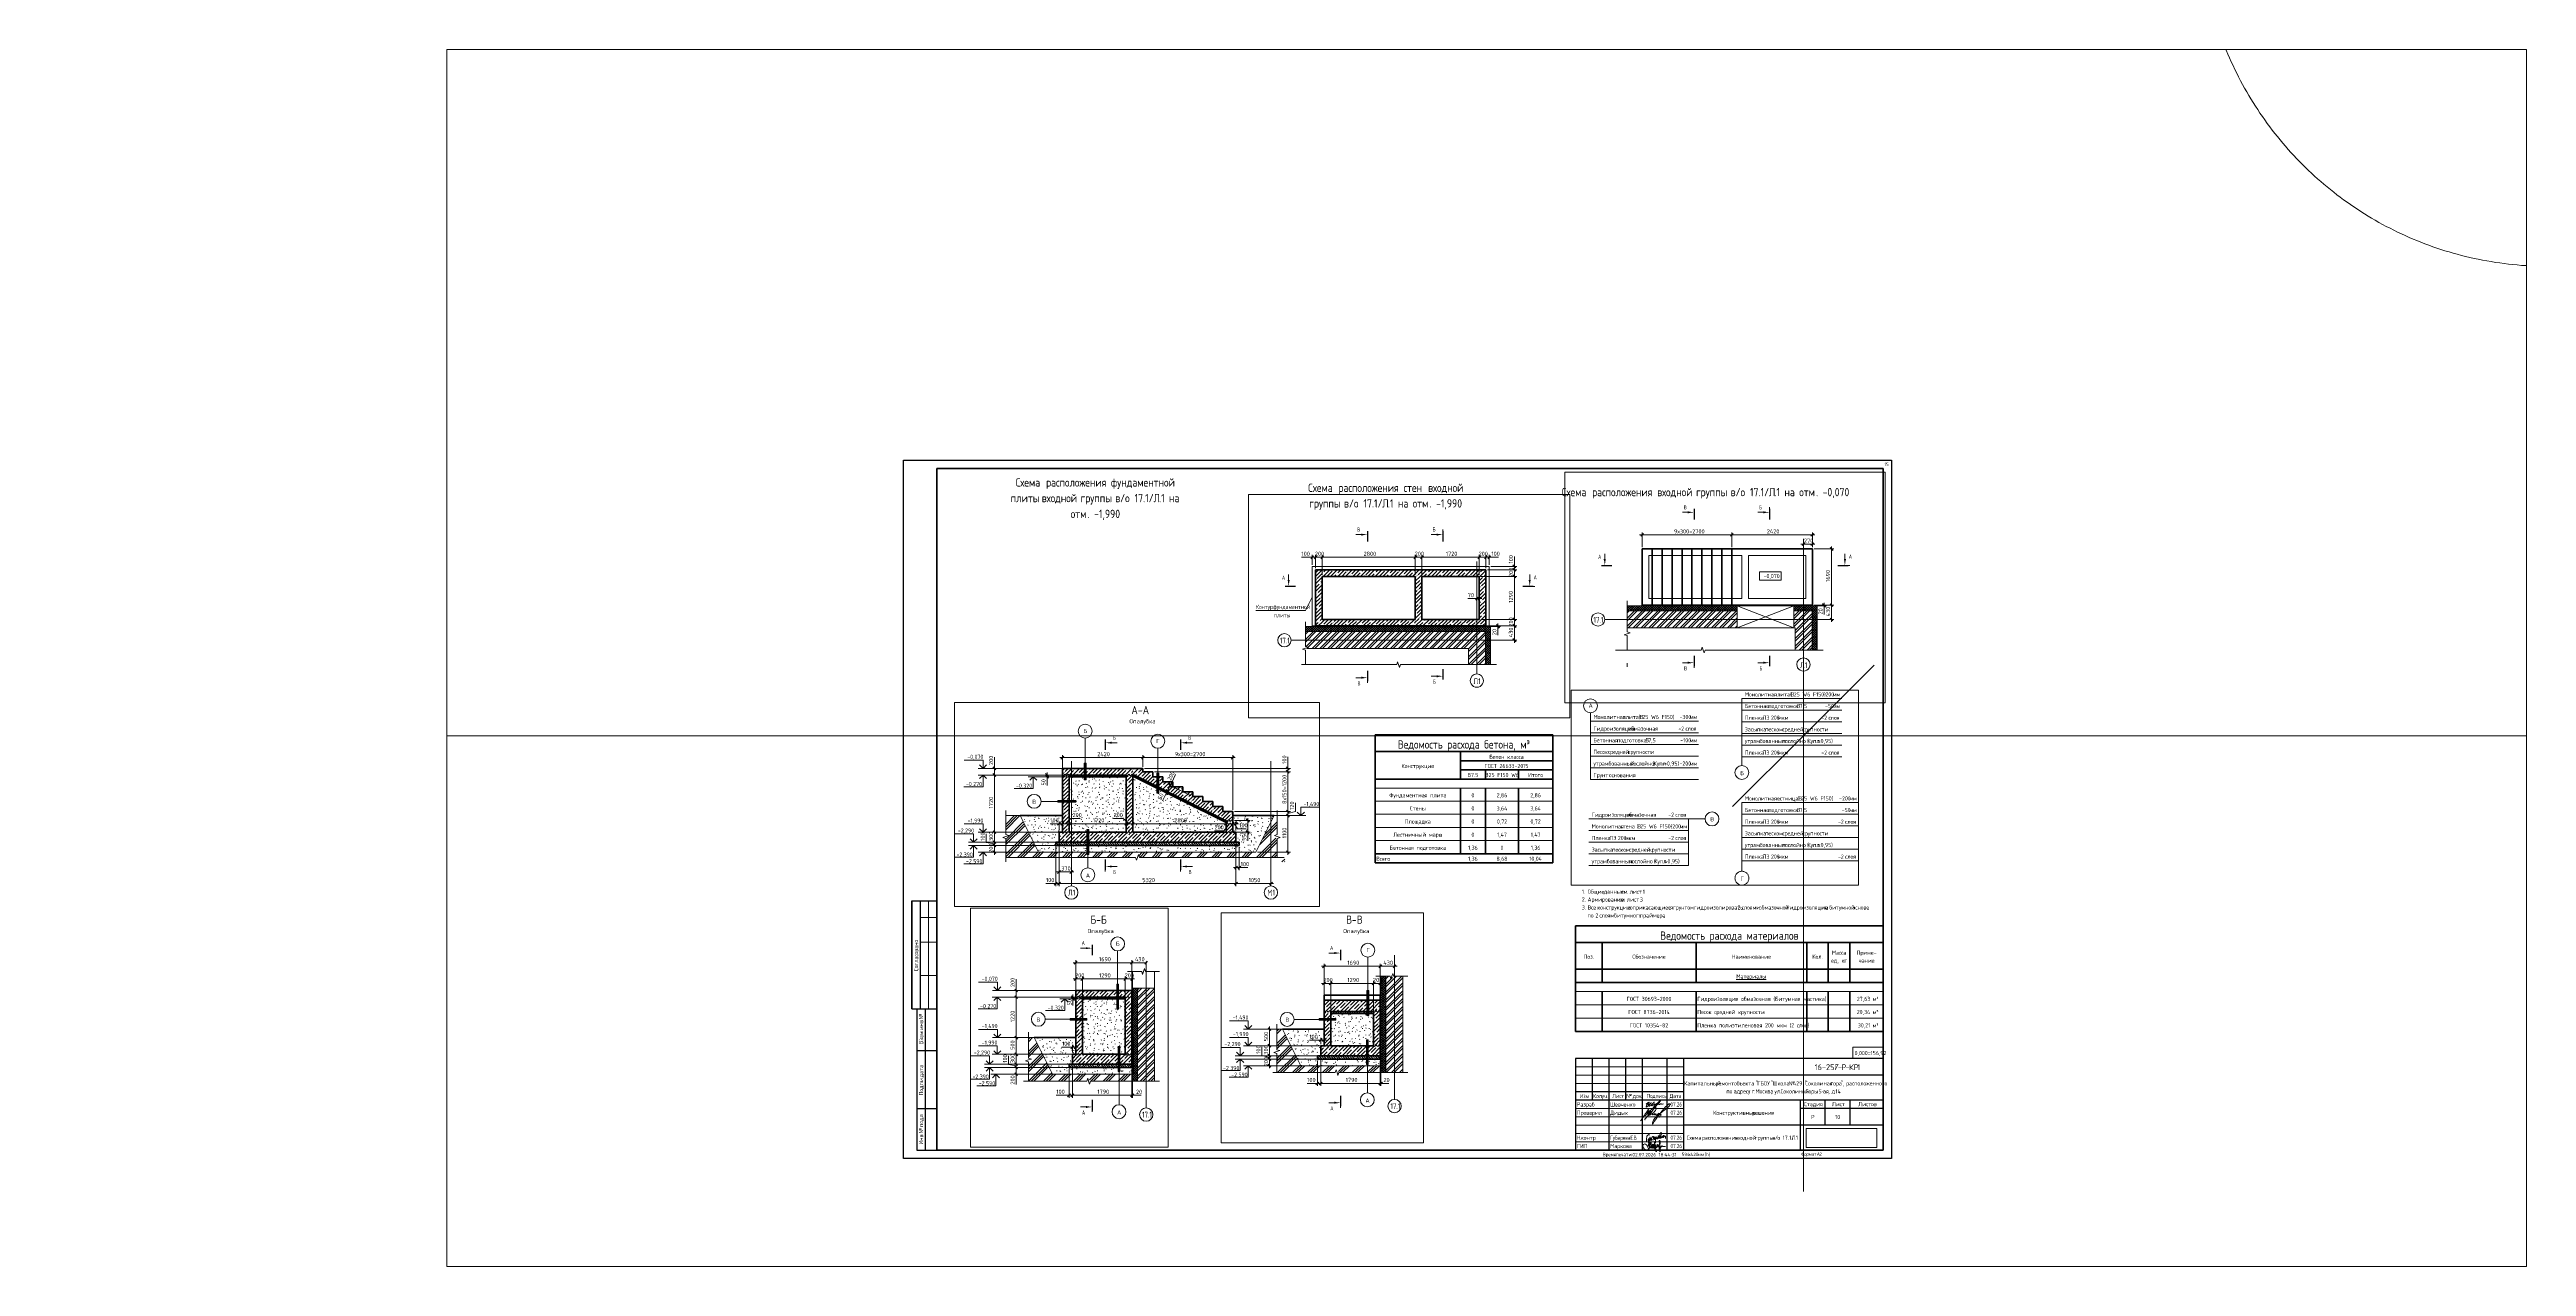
# Paper-space layout 'Layout1' of a CAD drawing. Header units: millimetres. Extents: x -513 to 976, y -65 to 667.
# The model-space entities are those that its viewports show. They can reach past a viewport. Long polylines and large blocks are cut down to what shows.
import ezdxf

# ---------------------------------------------------------------- set-up
doc = ezdxf.new("R2010")
doc.units = ezdxf.units.MM
for name, pattern in [('01 Штриховая _4 мм_', [6, 3.5, -2.5]), ('02 Штрихпунктирная _20 мм_', [25, 20, -2.5, 0, -2.5]), ('04 Пунктир 10мм', [10, 0, -10])]:
    doc.linetypes.add(name, pattern=pattern)
doc.layers.add('_NPLT_SIGN', color=5, linetype='Continuous', lineweight=9, true_color=0x0000ff, plot=False)
doc.layers.add('NPLT_SIGN', color=5, linetype='Continuous', lineweight=9, true_color=0x0000ff, plot=False)
for name, color, linetype, lineweight in [('AA_Dim', 7, 'Continuous', 9), ('AA_Dim-50', 7, 'Continuous', 9), ('AA_Linii', 7, 'Continuous', 50), ('AA_Oformlenie', 7, 'Continuous', 9), ('AA_Razrez', 7, 'Continuous', 9), ('AA_Vinoska', 7, 'Continuous', 9), ('AA_Visotnaya otmetka', 7, 'Continuous', 9), ('AF_Stena', 7, 'Continuous', 9), ('Gen_Stamp', 7, 'Continuous', 9), ('Gen_Table', 7, 'Continuous', 9), ('Gen_Text', 7, 'Continuous', 9), ('Оси', 7, 'Continuous', 9)]:
    doc.layers.add(name, color=color, linetype=linetype, lineweight=lineweight)
doc.layers.add('AA_NPLT_Vports', color=7, linetype='Continuous', plot=False)
for name, color, linetype, lineweight, true_color in [('AF_Okno', 7, 'Continuous', 20, 0xff9d3c), ('AF_Perekritie', 7, 'Continuous', 60, 0x006a35), ('AF_Perekritie_Грунт', 7, 'Continuous', 60, 0x006a35), ('AF_Perekritie_Опалубка', 7, 'Continuous', 60, 0x006a35), ('AF_Stena_Опалубка', 7, 'Continuous', 20, 0x0063c6), ('KR_Fundament', 7, 'Continuous', 20, 0x804000)]:
    doc.layers.add(name, color=color, linetype=linetype, lineweight=lineweight, true_color=true_color)
doc.styles.add('GOST Common', font='GOST_Common.ttf', dxfattribs={"width": 0.85, "height": 125})
doc.styles.add('GOST Common_1', font='GOST_Common.ttf', dxfattribs={"height": 125})
doc.styles.add('GOST Common_2', font='GOST_Common.ttf', dxfattribs={"height": 2.5})
doc.styles.add('ISOCPEUR', font='isocpeur.TTF', dxfattribs={"width": 0.7, "height": 125})
doc.styles.add('ISOCPEUR_1', font='isocpeur.TTF', dxfattribs={"width": 0.9, "height": 125})
doc.styles.add('ISOCPEUR_10', font='isocpeur.TTF', dxfattribs={"width": 0.85, "height": 3.5})
doc.styles.add('ISOCPEUR_11', font='isocpeur.TTF', dxfattribs={"width": 0.75, "height": 2.5})
doc.styles.add('ISOCPEUR_12', font='isocpeur.TTF', dxfattribs={"width": 0.85, "height": 5})
doc.styles.add('ISOCPEUR_2', font='isocpeur.TTF', dxfattribs={"width": 0.85, "height": 125})
doc.styles.add('ISOCPEUR_3', font='isocpeur.TTF', dxfattribs={"width": 0.7, "height": 175})
doc.styles.add('ISOCPEUR_4', font='isocpeur.TTF', dxfattribs={"width": 0.85, "height": 2.5})
doc.styles.add('ISOCPEUR_5', font='isocpeur.TTF', dxfattribs={"width": 0.85, "height": 2.3})
doc.styles.add('ISOCPEUR_6', font='isocpeur.TTF', dxfattribs={"width": 0.85, "height": 2})
doc.styles.add('ISOCPEUR_7', font='isocpeur.TTF', dxfattribs={"width": 0.85, "height": 2.1})
doc.styles.add('ISOCPEUR_8', font='isocpeur.TTF', dxfattribs={"width": 0.9, "height": 2})
doc.styles.add('ISOCPEUR_9', font='isocpeur.TTF', dxfattribs={"height": 2.1})
doc.styles.add('ISOCPEUR_I', font='isocpeui.ttf', dxfattribs={"width": 0.7, "height": 0.3})
doc.dimstyles.new('00_Точн_3_знака__прозр_', dxfattribs={"dimscale": 304.8, "dimtxt": 125.344371, "dimasz": 0.278871, "dimexe": 0.246063, "dimexo": 0.164042, "dimgap": 0.016404, "dimtad": 1, "dimdec": 3, "dimrnd": 0.001, "dimdsep": 46, "dimtxsty": 'ISOCPEUR_1', "dimblk1": 'OBLIQUE', "dimblk2": 'OBLIQUE', "dimsah": 1, "dimcen": 0.09, "dimdle": 0.246063, "dimazin": 0, "dimtfac": 1, "dimtdec": 4, "dimtix": 1, "dimtmove": 0, "dimatfit": 3, "dimfxl": 1, "dimtvp": 1, "dimtolj": 1, "dimtzin": 0, "dimlwd": 18, "dimlwe": 18, "dimarcsym": 2})
doc.dimstyles.new('00_Точн_3_знака__прозр__1', dxfattribs={"dimscale": 304.8, "dimtxt": 125.344371, "dimasz": 0.278871, "dimexe": 0.246063, "dimexo": 0.164042, "dimgap": 0.016404, "dimtad": 1, "dimdec": 3, "dimrnd": 0.001, "dimdsep": 46, "dimtxsty": 'ISOCPEUR_1', "dimblk1": 'OBLIQUE', "dimblk2": 'OBLIQUE', "dimsah": 1, "dimcen": 0.09, "dimdle": 0.246063, "dimazin": 0, "dimtfac": 1, "dimtdec": 4, "dimtix": 1, "dimtmove": 1, "dimatfit": 3, "dimfxl": 1, "dimtvp": 1, "dimtolj": 1, "dimtzin": 0, "dimlwd": 18, "dimlwe": 18, "dimarcsym": 2})
picture_1 = doc.add_image_def('image1.jpg', size_in_pixel=(1429, 378))
pattern_1 = [(45, (-54012.715, 0), (-35.35534, 35.35534), []), (135, (-54012.715, 0), (-35.35534, -35.35534), [])]
pattern_2 = [(45, (-54012.72, 0), (-117.8662, 117.8662), []), (45, (-53934.14, 0), (-117.8662, 117.8662), [])]
pattern_3 = [(45, (-54012.72, 0), (-112.2532, 112.2532), []), (45, (-53900.46, 0), (-112.2532, 112.2532), [198.438, -39.688, 1.676, -38.011])]
pattern_4 = [(45, (-44654.385, 0), (-35.35534, 35.35534), []), (135, (-44654.385, 0), (-35.35534, -35.35534), [])]
pattern_5 = [(45, (-44654.38, 0), (-117.8662, 117.8662), []), (45, (-44575.8, 0), (-117.8662, 117.8662), [])]
pattern_6 = [(45, (648.42, -750), (-112.253, 112.253), []), (45, (760.68, -750), (-112.253, 112.253), [198.438, -39.688, 1.676, -38.011])]
pattern_7 = [(135, (648.42, -750), (-70.0036, -70.0036), [99, -16.5, 3.3, -16.5]), (135, (648.42, -680.04), (-70.0036, -70.0036), [])]
pattern_8 = [(0, (648.42, -750), (406.4, 101.6), [16.764, -288.036, 16.764, -288.036, -1625.6]), (0, (648.42, -750), (406.4, 101.6), [-609.6, 16.764, -592.836, 16.764, -288.036, -711.2]), (0, (648.42, -750), (406.4, 101.6), [-1524, 16.764, -186.436, 16.764, -491.236]), (120, (800.82, -699.2), (-291.1882, 301.1527), [16.764, -288.036, 16.764, -288.036, -1625.6]), (120, (800.82, -699.2), (-291.1882, 301.1527), [-609.6, 16.764, -592.836, 16.764, -288.036, -711.2]), (120, (800.82, -699.2), (-291.1882, 301.1527), [-1524, 16.764, -186.436, 16.764, -491.236]), (240, (851.62, -496), (-115.2118, -402.7527), [16.764, -288.036, 16.764, -288.036, -1625.6]), (240, (851.62, -496), (-115.2118, -402.7527), [-609.6, 16.764, -592.836, 16.764, -288.036, -711.2]), (240, (851.62, -496), (-115.2118, -402.7527), [-1524, 16.764, -186.436, 16.764, -491.236])]
pattern_9 = [(45, (9995.57, -150), (-112.253, 112.253), []), (45, (10107.82, -150), (-112.253, 112.253), [198.438, -39.688, 1.676, -38.011])]
pattern_10 = [(135, (9995.57, -150), (-70.0036, -70.0036), [99, -16.5, 3.3, -16.5]), (135, (9995.57, -80.04), (-70.0036, -70.0036), [])]
pattern_11 = [(0, (9995.57, -150), (406.4, 101.6), [16.764, -288.036, 16.764, -288.036, -1625.6]), (0, (9995.57, -150), (406.4, 101.6), [-609.6, 16.764, -592.836, 16.764, -288.036, -711.2]), (0, (9995.57, -150), (406.4, 101.6), [-1524, 16.764, -186.436, 16.764, -491.236]), (120, (10147.97, -99.2), (-291.1882, 301.1527), [16.764, -288.036, 16.764, -288.036, -1625.6]), (120, (10147.97, -99.2), (-291.1882, 301.1527), [-609.6, 16.764, -592.836, 16.764, -288.036, -711.2]), (120, (10147.97, -99.2), (-291.1882, 301.1527), [-1524, 16.764, -186.436, 16.764, -491.236]), (240, (10198.77, 104), (-115.2118, -402.7527), [16.764, -288.036, 16.764, -288.036, -1625.6]), (240, (10198.77, 104), (-115.2118, -402.7527), [-609.6, 16.764, -592.836, 16.764, -288.036, -711.2]), (240, (10198.77, 104), (-115.2118, -402.7527), [-1524, 16.764, -186.436, 16.764, -491.236])]
pattern_12 = [(45, (27571.48, -150), (-112.253, 112.253), []), (45, (27683.73, -150), (-112.253, 112.253), [198.438, -39.688, 1.676, -38.011])]
pattern_13 = [(135, (27571.48, -150), (-70.0036, -70.0036), [99, -16.5, 3.3, -16.5]), (135, (27571.48, -80.04), (-70.0036, -70.0036), [])]
pattern_14 = [(0, (27571.48, -150), (406.4, 101.6), [16.764, -288.036, 16.764, -288.036, -1625.6]), (0, (27571.48, -150), (406.4, 101.6), [-609.6, 16.764, -592.836, 16.764, -288.036, -711.2]), (0, (27571.48, -150), (406.4, 101.6), [-1524, 16.764, -186.436, 16.764, -491.236]), (120, (27723.88, -99.2), (-291.1882, 301.1527), [16.764, -288.036, 16.764, -288.036, -1625.6]), (120, (27723.88, -99.2), (-291.1882, 301.1527), [-609.6, 16.764, -592.836, 16.764, -288.036, -711.2]), (120, (27723.88, -99.2), (-291.1882, 301.1527), [-1524, 16.764, -186.436, 16.764, -491.236]), (240, (27774.68, 104), (-115.2118, -402.7527), [16.764, -288.036, 16.764, -288.036, -1625.6]), (240, (27774.68, 104), (-115.2118, -402.7527), [-609.6, 16.764, -592.836, 16.764, -288.036, -711.2]), (240, (27774.68, 104), (-115.2118, -402.7527), [-1524, 16.764, -186.436, 16.764, -491.236])]

# ---------------------------------------------------------------- blocks, each defined once
blk = doc.blocks.new('020_Основная надпись Форма 3 - ООО ПСК _Азурит_-3643371-Схема расположения входной группы в_о 17_1_Л_1')
at = {"layer": 'AA_Vinoska', "lineweight": 30}
for p, q in [((-589, 155), (-589, 90)), ((-589, 155), (-574, 155)), ((-589, 90), (-589, 155)), ((-584, 155), (-584, 90)), ((-589, 90), (-574, 90)), ((-586, 90), (-586, 5)), ((-586, 90), (-574, 90)), ((-581, 90), (-581, 5)), ((-586, 65), (-574, 65)), ((-190, 60), (-190, 5)), ((-5, 60), (-190, 60)), ((-180, 60), (-180, 35)), ((-170, 60), (-170, 5)), ((-160, 60), (-160, 35)), ((-150, 60), (-150, 5)), ((-135, 60), (-135, 5)), ((-125, 60), (-125, 5)), ((-5, 50), (-125, 50)), ((-586, 30), (-574, 30)), ((-125, 40), (-190, 40)), ((-125, 35), (-190, 35)), ((-5, 35), (-125, 35)), ((-55, 35), (-55, 5)), ((-5, 30), (-55, 30)), ((-40, 35), (-40, 30)), ((-40, 30), (-40, 20)), ((-25, 35), (-25, 30)), ((-25, 30), (-25, 20)), ((-5, 20), (-125, 20)), ((-586, 5), (-574, 5))]:
    blk.add_line(p, q, dxfattribs=at)
at = {"layer": 'AA_Vinoska', "lineweight": 18}
for p, q in [((-579, 155), (-579, 90)), ((-574, 155), (-574, 90)), ((-584, 145), (-574, 145)), ((-584, 130), (-574, 130)), ((-584, 110), (-574, 110)), ((-125, 55), (-190, 55)), ((-125, 50), (-190, 50)), ((-125, 45), (-190, 45)), ((-125, 30), (-190, 30)), ((-125, 25), (-190, 25)), ((-125, 20), (-190, 20)), ((-125, 15), (-190, 15)), ((-125, 10), (-190, 10))]:
    blk.add_line(p, q, dxfattribs=at)
at = {"layer": 'AA_Vinoska'}
for q in [(-15, 60), (-5, 70)]:
    blk.add_line((-5, 60), q, dxfattribs=at)
at = {"layer": 'Gen_Stamp', "lineweight": 25}
for p, q in [((-594, 0), (-594, 420)), ((-594, 420), (0, 420)), ((0, 420), (0, 0)), ((0, 0), (-594, 0))]:
    blk.add_line(p, q, dxfattribs=at)
at = {"layer": 'Gen_Stamp', "lineweight": 80}
for p, q in [((-574, 5), (-574, 415)), ((-574, 415), (-5, 415)), ((-5, 415), (-5, 5)), ((-5, 5), (-574, 5))]:
    blk.add_line(p, q, dxfattribs=at)
at = {"layer": 'Gen_Stamp', "char_height": 2.5, "attachment_point": 1, "rotation": 90, "style": 'ISOCPEUR_4'}
for s, insert, width in [('Согласовано', (-587.7, 112.6), 20.375), ('\\fISOCPEUR|b0|i0|c204|p34|;\\W.85;№', (-584.7, 83.6), 3.135), ('Взам', (-584.7, 68.7), 7.836), ('инв', (-584.7, 77.1), 5.52), ('. ', (-584.7, 81.7), 2.317), ('. ', (-584.7, 75.2), 2.317), ('\\fISOCPEUR|b0|i0|c204|p34|;\\W.85; ', (-584.7, 47.5), 1.567), ('дата', (-584.7, 48.8), 8.245), ('\\fISOCPEUR|b0|i0|c204|p34|;\\W.85;и', (-584.7, 46), 1.84), ('Подп', (-584.7, 37.9), 7.564), ('. ', (-584.7, 44.1), 2.317), ('\\fISOCPEUR|b0|i0|c204|p34|;\\W.85;№', (-584.7, 15), 3.135), ('\\fISOCPEUR|b0|i0|c204|p34|;\\W.85; ', (-584.7, 17.6), 1.567), ('подл', (-584.7, 18.9), 7.359), ('\\fISOCPEUR|b0|i0|c204|p34|;\\W.85;.', (-584.7, 24.9), 0.75), ('Инв', (-584.7, 8.4), 5.724), ('. ', (-584.7, 13.1), 2.317)]:
    blk.add_mtext(s, dxfattribs=dict(at, insert=insert, width=width))
at = {"layer": 'Gen_Stamp', "attachment_point": 1}
for s, insert, char_height, width, style in [('Изм', (-187.4, 38.6), 2.3, 5.179, 'ISOCPEUR_5'), ('\\fISOCPEUR|b0|i0|c204|p34|;\\W.85;.', (-183.1, 38.6), 2.3, 0.681, 'ISOCPEUR_5'), ('Кол', (-179.6, 38.8), 2.5, 5.724, 'ISOCPEUR_4'), ('\\fISOCPEUR|b0|i0|c204|p34|;\\W.85;.', (-174.9, 38.8), 2.5, 0.75, 'ISOCPEUR_4'), ('уч', (-174.3, 38.8), 2.5, 3.68, 'ISOCPEUR_4'), ('\\fISOCPEUR|b0|i0|c204|p34|;\\W.85;.', (-171.2, 38.8), 2.5, 0.75, 'ISOCPEUR_4'), ('Лист', (-167.9, 38.7), 2.3, 6.951, 'ISOCPEUR_5'), ('\\fISOCPEUR|b0|i0|c204|p34|;\\W.85;№', (-159.5, 38.8), 2.5, 3.135, 'ISOCPEUR_4'), ('\\fISOCPEUR|b0|i0|c204|p34|;\\W.85; ', (-156.9, 38.8), 2.5, 1.567, 'ISOCPEUR_4'), ('док', (-155.6, 38.8), 2.5, 5.52, 'ISOCPEUR_4'), ('\\fISOCPEUR|b0|i0|c204|p34|;\\W.85;.', (-151.1, 38.8), 2.5, 0.75, 'ISOCPEUR_4'), ('Подпись', (-147.3, 38.7), 2.3, 11.38, 'ISOCPEUR_5'), ('Дата', (-133.4, 38.7), 2.3, 7.905, 'ISOCPEUR_5'), ('Стадия', (-52.6, 33.9), 2.5, 11.721, 'ISOCPEUR_4'), ('Лист', (-35.8, 33.9), 2.5, 7.768, 'ISOCPEUR_4'), ('Листов', (-20, 33.9), 2.5, 11.448, 'ISOCPEUR_4'), ('\\fISOCPEUR|b0|i0|c204|p34|;\\W.85;Р', (-48.4, 26.1), 2.5, 2.044, 'ISOCPEUR_4'), ('Формат', (-54.5, 3.6), 2, 10.426, 'ISOCPEUR_6'), ('\\fISOCPEUR|b0|i0|c204|p34|;\\W.85; ', (-45.9, 3.6), 2, 1.295, 'ISOCPEUR_6'), ('\\fISOCPEUR|b0|i0|c204|p34|;\\W.85;А', (-44.9, 3.6), 2, 1.908, 'ISOCPEUR_6'), ('\\fISOCPEUR|b0|i0|c204|p34|;\\W.85;2', (-43.3, 3.6), 2, 1.499, 'ISOCPEUR_6')]:
    blk.add_mtext(s, dxfattribs=dict(at, insert=insert, char_height=char_height, width=width, style=style))
at = {"layer": 'Gen_Stamp', "color": 9, "true_color": 0xc0c0c0, "attachment_point": 1}
for s, insert, char_height, width, style in [('Время', (-173.6, 3.4), 2.1, 8.245, 'ISOCPEUR_7'), ('\\fISOCPEUR|b0|i0|c204|p34|;\\W.85; ', (-166.8, 3.4), 2.1, 1.363, 'ISOCPEUR_7'), ('печати', (-165.7, 3.4), 2.1, 10.085, 'ISOCPEUR_7'), ('\\fISOCPEUR|b0|i0|c204|p34|;\\W.85;:', (-157.3, 3.4), 2.1, 0.681, 'ISOCPEUR_7'), ('594', (-126.1, 3.4), 2, 4.978, 'ISOCPEUR_8'), ('\\fISOCPEUR|b0|i0|c204|p34|;\\W.9;х', (-122, 3.4), 2, 1.587, 'ISOCPEUR_8'), ('420', (-120.7, 3.4), 2, 4.978, 'ISOCPEUR_8'), ('мм', (-116.6, 3.4), 2, 3.608, 'ISOCPEUR_8'), (' (h)', (-113.6, 3.4), 2, 4.69, 'ISOCPEUR_8')]:
    blk.add_mtext(s, dxfattribs=dict(at, insert=insert, char_height=char_height, width=width, style=style))
at = {"layer": 'Gen_Stamp'}
image = blk.add_image(picture_1, insert=(-51.3, 6.6), size_in_units=(42.5, 11.3), dxfattribs=at)
image.dxf.flags = 7
blk = doc.blocks.new('022_Маркова - ГИП-3717660-Схема расположения входной группы в_о 17_1_Л_1')
at = {"layer": '_NPLT_SIGN'}
for points, knots in [([(43.9, 0.7), (43.5, 2.1), (42.5, 3.5), (41.8, 3.8), (40.7, 3.5), (40.3, 2.4), (40.8, 1.3), (41.8, 0.2), (43.1, 0), (44.4, 0.8), (44.6, 1.9), (44.6, 3.8), (44.6, 4.8)], [0, 0, 0, 0, 0.00435621, 0.00834068, 0.01168595, 0.01550962, 0.01972632, 0.02417924, 0.0289255, 0.03328241, 0.03828155, 0.04275783, 0.04275783, 0.04275783, 0.04275783]), ([(44.8, 4.3), (44.7, 4.8), (44.5, 5.1), (44.1, 5.2), (43.9, 5), (43.9, 4.3), (44.5, 2.5), (45, 1.3), (45.1, 1.2), (45.1, 1.2), (45.2, 1.6), (45.4, 3.1), (45.4, 4.3), (45.4, 4.8), (45.2, 4.9), (45.1, 4.9), (45, 4.7), (45.1, 3.6), (45.5, 1.9), (45.8, 1.1), (45.9, 1.1), (46, 1.2), (46.3, 2.5), (46.3, 2.9), (46.3, 3), (46.1, 3), (45.9, 3), (45.7, 2.7), (45.7, 2.1), (46, 1.8), (46.3, 1.6), (46.5, 1.3), (46.8, 1.1), (47, 1.1), (47.2, 2.5), (47.1, 3.1), (46.8, 3.5), (46.3, 3.5), (46, 3.2), (45.9, 2.8), (46, 2.1), (46.3, 1.7), (46.5, 1.7), (47, 2), (47, 2.2), (47, 2.8), (46.9, 3), (46.9, 3), (46.9, 3), (46.9, 2.9), (46.9, 1.8), (47.2, 1.4), (47.4, 1.2), (47.6, 1.3), (48, 1.9), (48, 2.6), (47.7, 3.7), (47.5, 4.4), (47.5, 4.6), (47.4, 4.6), (47.4, 4.6), (47.5, 3.8), (48.1, 1.2), (48.5, 0.1), (48.7, -0.8), (48.7, -0.9), (48.6, -0.9), (48.4, -0.9), (47.9, -0.2), (47.6, 0.7), (47.5, 2), (47.6, 2.7), (48, 3), (48.2, 2.9), (48.3, 2.8), (48.3, 2.5), (48.4, 1.9), (48.7, 1.5), (48.8, 1.5), (49, 1.6), (49, 1.8), (49.1, 2.2), (49.2, 2.9), (49.1, 3.2), (49.1, 3.5), (49.1, 3.5), (49.2, 3.5), (49.5, 2.8), (49.7, 2.2), (49.7, 2), (49.7, 2), (49.6, 2), (49.5, 2.4), (49.4, 2.6), (49.5, 3.1), (49.6, 3.2), (49.7, 3.1), (50, 2.6), (50.1, 2.2), (50.4, 2.2), (50.6, 2.5), (50.8, 3.4), (51, 4.4), (50.9, 5.3), (50.7, 5.8), (50.5, 5.9), (50.4, 5.8), (50.3, 5.6), (50.4, 4.9), (50.5, 4.1), (50.7, 2.5), (50.9, 1.3), (50.9, 0.5), (50.9, -0.1), (51, -0.5), (51, -0.9), (50.9, -1), (50.7, -0.9), (50.4, -0.6), (50.2, 1.1), (50.1, 2.1), (50.2, 2.6), (50.3, 2.7), (50.6, 2.5), (50.7, 2.1), (50.7, 1.9), (50.7, 1.4), (51, 1.3), (51.2, 1.5), (51.5, 2.3), (51.6, 2.5), (51.7, 2.5), (51.8, 2.4), (51.8, 2.1), (51.9, 2.1), (52, 2.2), (52.1, 2.4), (52.3, 2.5), (52.4, 2.4), (52.5, 2.2), (52.6, 2.1), (52.8, 2.1), (52.9, 2.1), (53.1, 2.2), (53.4, 2.2), (53.5, 2.1), (53.7, 2.1), (53.9, 2.1), (54.1, 2.2)], [0, 0, 0, 0, 0.0013642, 0.0024716, 0.0039271, 0.0071604, 0.0114923, 0.0151992, 0.0168552, 0.017577, 0.0197425, 0.0231954, 0.0267048, 0.0287659, 0.0295817, 0.0300123, 0.031498, 0.0347832, 0.0388614, 0.0418614, 0.0430502, 0.0447716, 0.0468358, 0.0489595, 0.0498178, 0.0504412, 0.0511968, 0.0523995, 0.0538233, 0.0552935, 0.0565438, 0.0577717, 0.0588373, 0.0609859, 0.0633503, 0.0660541, 0.0677903, 0.0693288, 0.0708886, 0.0726354, 0.0744423, 0.0759439, 0.0772831, 0.0783918, 0.0798486, 0.0809736, 0.0818741, 0.0822252, 0.0824312, 0.0837412, 0.0855667, 0.0876358, 0.0887665, 0.0901391, 0.0918825, 0.0946733, 0.0974863, 0.0997671, 0.1008166, 0.101087, 0.1020353, 0.1058616, 0.110959, 0.1161878, 0.1186349, 0.1198924, 0.1203364, 0.1215942, 0.123759, 0.1272016, 0.1305016, 0.133259, 0.1348584, 0.1358061, 0.1366498, 0.1378419, 0.1393454, 0.1406226, 0.1414171, 0.1419862, 0.1428554, 0.1443162, 0.1458558, 0.147224, 0.1479078, 0.1483694, 0.1493507, 0.1509007, 0.1525761, 0.1534842, 0.1538318, 0.1543395, 0.1550943, 0.1563412, 0.1572985, 0.1581547, 0.1590571, 0.160364, 0.1617296, 0.1629626, 0.1646785, 0.1672603, 0.1703712, 0.1730004, 0.1747326, 0.175603, 0.1762204, 0.1774892, 0.1794496, 0.1828662, 0.186801, 0.1907892, 0.1937227, 0.1957314, 0.1972287, 0.1982494, 0.1990669, 0.1999687, 0.2025853, 0.2060361, 0.2096286, 0.2115128, 0.2127044, 0.213734, 0.2148092, 0.2159556, 0.216966, 0.2181091, 0.2197772, 0.2213504, 0.222648, 0.2231309, 0.2237283, 0.2243257, 0.2249206, 0.2254421, 0.2261004, 0.22678, 0.2274149, 0.2280973, 0.2287697, 0.2293729, 0.2299582, 0.230652, 0.2313279, 0.2319846, 0.2325681, 0.2332749, 0.2332749, 0.2332749, 0.2332749])]:
    blk.add_open_spline(points, degree=3, knots=knots, dxfattribs=at)
blk = doc.blocks.new('022_Губарева Е_В_ - Нормоконтроль-3718201-Схема расположения входной группы в_о 17_1_Л_1')
at = {"layer": '_NPLT_SIGN'}
for points, knots in [([(42.6, -0.2), (42.7, 1.1), (42.8, 2), (42.8, 3), (42.8, 3.4), (42.9, 3.5), (43.9, 4.4), (44.2, 4.4), (44.3, 4.4), (44.4, 4.4), (44.4, 4)], [0, 0, 0, 0, 0.0035831, 0.00610071, 0.00770703, 0.00968285, 0.01159584, 0.01352143, 0.01412232, 0.01475797, 0.01475797, 0.01475797, 0.01475797]), ([(43.8, 1.9), (43.7, 1.5), (43.7, 1), (43.8, 0.6), (43.9, 0.5), (44.1, 0.7), (44.5, 1.3), (44.8, 2), (44.9, 2.5), (44.9, 2.7), (44.8, 2.7), (44.7, 2.7), (44.4, 1.8), (44.3, 0.6), (44.3, -0.5), (44.4, -1.5), (44.4, -2.2), (44.2, -2.6), (44.1, -2.6), (43.9, -2.6), (43.8, -2.3), (43.9, -1.1), (44.1, -0.3), (44.7, 1.2), (45, 1.9), (45.2, 2), (45.3, 1.9), (45.3, 1.5), (45.4, 1.1), (45.5, 1), (45.7, 1), (45.8, 1), (45.9, 1.2), (46, 1.5), (45.9, 1.6), (45.7, 1.5), (45.6, 1.3), (45.3, 0.9), (45.3, 0.7), (45.2, 0.6), (45.2, 0.6), (45.2, 0.8), (45.6, 2.2), (46, 2.7), (46.4, 3.1), (46.7, 3.2), (46.8, 3.1), (46.9, 3), (47, 2.2), (46.9, 1.9), (46.7, 1.1), (46.6, 1), (46.6, 1.1), (46.7, 1.6), (47.1, 2.4), (47.3, 2.8), (47.5, 3), (47.6, 2.9), (47.5, 1.8), (47.5, 1.2), (47.5, 1.1)], [0, 0, 0, 0, 0.00141903, 0.00251453, 0.00337203, 0.00464653, 0.00656525, 0.00877126, 0.01035522, 0.01120876, 0.01162334, 0.0128081, 0.0152087, 0.01880295, 0.02245602, 0.02553595, 0.02780375, 0.02915839, 0.02992211, 0.0305915, 0.03233411, 0.03487331, 0.03881069, 0.04238535, 0.04524248, 0.04650068, 0.0473813, 0.04840926, 0.04948548, 0.0502589, 0.05082659, 0.051391, 0.05208083, 0.05284209, 0.05363298, 0.05434785, 0.05541659, 0.0564329, 0.05731609, 0.05768512, 0.05801426, 0.05982684, 0.06230422, 0.06525775, 0.06687307, 0.06797065, 0.06863967, 0.06985615, 0.07125576, 0.07337441, 0.07476414, 0.07584655, 0.07660409, 0.07822482, 0.08024043, 0.08198553, 0.08292431, 0.08454256, 0.08644351, 0.08840011, 0.08840011, 0.08840011, 0.08840011]), ([(46.7, 1.9), (47.3, 2.1), (47.8, 2.4), (48.4, 2.8), (48.5, 2.9), (48.6, 3), (48.6, 3.1), (48.5, 3.1), (48.2, 2.6), (48.1, 2.2), (48, 1.2), (48, 0), (48, -0.5), (48, -0.7), (47.9, -0.7), (47.8, -0.6), (47.8, 0), (48.4, 1.8), (48.9, 2.5), (49, 2.6), (49.1, 2.6), (49.1, 2.5), (49.1, 2), (49.1, 1.8), (49.2, 1.8), (49.3, 1.8), (49.9, 2.4), (50.2, 3), (50.3, 3.3), (50.2, 3.6), (50.1, 3.7), (49.8, 3.5), (49.7, 3.1), (49.7, 2.6), (49.9, 2.2), (50.1, 2.1), (50.4, 2.2), (50.8, 2.7), (51.4, 3.5), (51.8, 4.6), (51.6, 5.4), (51.5, 5.5), (51.4, 5.5), (51.3, 5.5), (51.1, 5.2), (50.7, 4.2), (50.6, 3.1), (50.7, 2.3), (50.9, 2.1), (51.1, 2.1), (51.6, 2.5), (51.6, 3), (51.5, 3.2), (51.3, 3.2), (51.1, 3.1), (51, 2.9), (51, 2.6), (51, 2.4), (51.1, 2.3), (51.5, 2.4), (52.2, 3), (52.4, 3.2), (52.6, 3.7), (52.9, 3.9), (53.3, 3.8), (53.3, 3.2), (53, 2.8), (52.5, 2.4), (52.3, 2.9), (52.4, 3.4), (52.5, 3.5), (52.5, 3.3), (52.6, 3.3), (53.3, 3.3), (53.8, 3.3), (54.2, 3.3), (54.2, 2.9), (54.2, 2.6), (54.1, 2.4), (54.1, 2.2), (54.2, 2)], [0, 0, 0, 0, 0.002061, 0.0036154, 0.0046696, 0.0050974, 0.0054418, 0.0062669, 0.0074082, 0.0095322, 0.012344, 0.0152477, 0.0173466, 0.0182547, 0.0187982, 0.0197454, 0.0226428, 0.0262833, 0.0295057, 0.0307223, 0.0311997, 0.0318816, 0.0327288, 0.0334831, 0.0338833, 0.0349628, 0.0367236, 0.0387232, 0.0400853, 0.0408698, 0.0416582, 0.0425762, 0.0439393, 0.0454368, 0.046769, 0.0478604, 0.0491315, 0.0512693, 0.0543417, 0.0576748, 0.0600731, 0.0612526, 0.0616232, 0.0622122, 0.0638923, 0.0666299, 0.069869, 0.0723061, 0.0737444, 0.0750704, 0.0765109, 0.078042, 0.0790802, 0.0798296, 0.0806092, 0.081431, 0.0822644, 0.0829363, 0.0836607, 0.0852585, 0.0870435, 0.0889793, 0.0902316, 0.0915967, 0.0930789, 0.0947907, 0.0967323, 0.0986141, 0.1003735, 0.1016008, 0.1024329, 0.1028978, 0.1039958, 0.1054643, 0.107171, 0.1085436, 0.10964, 0.1106443, 0.1114336, 0.1121611, 0.1121611, 0.1121611, 0.1121611])]:
    blk.add_open_spline(points, degree=3, knots=knots, dxfattribs=at)
blk = doc.blocks.new('022_Нет подписи - 022_Нет подписи-1287868-Схема расположения входной группы в_о 17_1_Л_1')
at = {"layer": 'AA_Vinoska'}
blk.add_line((0, 0), (0, 5), dxfattribs=at)
blk = doc.blocks.new('022_Дидык - Проверил-3717937-Схема расположения входной группы в_о 17_1_Л_1')
at = {"layer": 'NPLT_SIGN'}
for points, degree in [([(44.2, 5), (39.1, -2.5)], 1), ([(45.4, 2.5), (50.4, 9)], 1), ([(50.1, 1), (50.9, 2)], 1), ([(50.4, 9), (50.7, 8.7), (50.5, 8.4)], 2)]:
    blk.add_open_spline(points, degree=degree, dxfattribs=at)
for points, knots in [([(42.6, 2.7), (43.3, 3.4), (44.2, 3.7), (44.6, 3.6), (44, 3.1), (42.7, 2.1), (42.8, 2), (43.3, 1.9), (43, 1.3), (41.8, 0.7), (40.4, 0.2)], [0, 0, 0, 0, 0.00257908, 0.00490218, 0.00804204, 0.01091335, 0.01349317, 0.01499468, 0.01769479, 0.02153982, 0.02153982, 0.02153982, 0.02153982]), ([(43.5, 1.8), (43.4, 2.3), (45.4, 4.1), (47, 5.5), (47.9, 5.8), (48.5, 5.3), (48.5, 4.7), (48, 3.6), (46.7, 2.3), (44.7, 1), (43.7, 0.7), (43.7, 1), (43.7, 1.6), (44.9, 3), (45.4, 3.3), (45.7, 3.1), (45.8, 2.9), (41.8, -1.1), (41.6, -1.6), (41.6, -1.8), (41.8, -1.8), (41.9, -1.7)], [0, 0, 0, 0, 0.00579009, 0.01209857, 0.01630687, 0.01891896, 0.0217722, 0.02579759, 0.03165415, 0.03734841, 0.04140241, 0.04355404, 0.04650833, 0.04980391, 0.05281755, 0.0541252, 0.06092527, 0.06795522, 0.07499617, 0.07606291, 0.07673449, 0.07673449, 0.07673449, 0.07673449]), ([(48.8, 1.1), (49.8, 1.8), (50.1, 2), (50.4, 2.4), (50.1, 1.8), (50.1, 1), (50.7, 1.8), (55.5, 7.8), (56.7, 8), (57, 7.7), (56.6, 6.7), (54.9, 4.9), (46.7, -0.9), (46.1, -4.4), (46.3, -4.6), (48.4, -1.2), (50.1, 1)], [0, 0, 0, 0, 0.0023489, 0.0040688, 0.0062669, 0.0089514, 0.0196464, 0.0308469, 0.0414039, 0.0445038, 0.0489699, 0.0644749, 0.0826434, 0.098344, 0.1070883, 0.115037, 0.115037, 0.115037, 0.115037]), ([(46.6, 2.4), (46.3, 1.4), (46.3, 1.1), (46.5, 1.1), (47.1, 1.5), (47.6, 1.9), (47.8, 2.1), (47.4, 1.5)], [0, 0, 0, 0, 0.001738604, 0.003137735, 0.004906237, 0.006696871, 0.008500965, 0.008500965, 0.008500965, 0.008500965]), ([(47.4, 1.5), (47.4, 1), (48.1, 1.4), (48.7, 2), (48.4, 1.3), (48.2, 1), (48.8, 1.1)], [0, 0, 0, 0, 0.002404219, 0.005052125, 0.007160297, 0.008951112, 0.008951112, 0.008951112, 0.008951112]), ([(50.1, 1), (50.9, 1.5), (51.5, 1.4), (51.6, 1.2), (51, 0.8), (50.5, 0.2), (50.4, -0.3)], [0, 0, 0, 0, 0.002031734, 0.003845859, 0.005853103, 0.00798932, 0.00798932, 0.00798932, 0.00798932])]:
    blk.add_open_spline(points, degree=3, knots=knots, dxfattribs=at)
blk = doc.blocks.new('022_Шевченко - Разработал-3717397-Схема расположения входной группы в_о 17_1_Л_1')
at = {"layer": '_NPLT_SIGN'}
for points, knots in [([(42.5, 2.6), (43.1, 3.1), (43.8, 3.7), (44.1, 3.9), (44.2, 3.9), (44.3, 3.9), (44.3, 3.8), (44.2, 3.7), (43.8, 3.2), (43, 2.2), (42.4, 1.3), (42.4, 1.1), (42.4, 0.9), (42.6, 0.9), (43.2, 1.3), (43.6, 1.7), (44.4, 2.4), (45.1, 3.1), (45.8, 3.9), (45.1, 3), (44.5, 2.4), (44.1, 1.5), (44.1, 1.4), (44.1, 1.4), (44.4, 1.4), (44.7, 1.5), (45.4, 2.1), (46.3, 2.9), (47.4, 3.9), (47.4, 3.9), (47.4, 3.9), (47.4, 3.9), (46.5, 3), (46.2, 2.5), (45.8, 2), (45.7, 1.8), (45.8, 1.7), (46, 1.7), (46.2, 1.8), (46.6, 2.1), (47.2, 2.5), (47.6, 2.8), (47.8, 2.9), (47.8, 2.9), (47.8, 2.8), (47.8, 2.8), (47.5, 2.4), (47.3, 2.3), (47.2, 2.1), (47.2, 2), (47.4, 2), (47.5, 2.1), (47.7, 2.2), (47.9, 2.3), (48.1, 2.4), (48.2, 2.5), (48.9, 3), (49.7, 3.6), (50.2, 4), (50.7, 4.3), (50.9, 4.4), (51.1, 4.6), (51.2, 4.8), (51.2, 5), (51.1, 5.1), (51, 5.1), (51, 5.1), (50.8, 4.9), (50.7, 4.7), (50.5, 4.4), (50.1, 3.9), (49.5, 3.4), (49.2, 2.9), (48.7, 2.1), (48.1, 1.2), (47.7, 0.7), (47.5, 0.5), (46.9, -0.1), (46.8, -0.2), (46.7, -0.2), (46.6, -0.1)], [0, 0, 0, 0, 0.0023049, 0.0038152, 0.0043622, 0.0045683, 0.0048282, 0.0057791, 0.0080466, 0.0113522, 0.0141487, 0.0157757, 0.0163924, 0.0175553, 0.0191558, 0.0217648, 0.0246845, 0.0281167, 0.0316525, 0.0349884, 0.0382022, 0.0402388, 0.041517, 0.0420024, 0.0427253, 0.0443171, 0.047062, 0.0510581, 0.0540802, 0.0557273, 0.0558271, 0.0572489, 0.0592969, 0.0619659, 0.0635616, 0.0646493, 0.0653215, 0.0659579, 0.0670243, 0.0686057, 0.0704138, 0.0719225, 0.0726842, 0.0730244, 0.0731477, 0.0737849, 0.0745704, 0.0755364, 0.0760745, 0.0765581, 0.0769874, 0.0775696, 0.0782139, 0.0790099, 0.079659, 0.0810452, 0.083199, 0.0859478, 0.0883739, 0.0899943, 0.0912172, 0.0920409, 0.0928464, 0.0934812, 0.0939939, 0.0943362, 0.0947506, 0.0953547, 0.0962551, 0.0976713, 0.099628, 0.1017839, 0.1042642, 0.1071285, 0.1100443, 0.1122163, 0.114192, 0.1155895, 0.116798, 0.1171197, 0.1171197, 0.1171197, 0.1171197]), ([(46.6, -0.1), (46.6, 0.1), (46.7, 0.3), (46.9, 0.6), (47.2, 1), (47.5, 1.3), (47.9, 1.6), (48.6, 2.1), (49.3, 2.5), (49.7, 2.8), (50.2, 2.9), (50.3, 2.9), (50.4, 2.9), (50.3, 2.7), (50.1, 2.6), (50.1, 2.5), (50.3, 2.4), (50.6, 2.5), (51, 2.6), (51.3, 2.9), (51.5, 2.9), (51.7, 2.9), (51.7, 2.7), (51.8, 2.6), (51.9, 2.6), (52, 2.7), (52.3, 2.7), (52.9, 2.8)], [0, 0, 0, 0, 0.00089394, 0.00215108, 0.00354813, 0.00514475, 0.00704668, 0.00945589, 0.01178881, 0.01373832, 0.01493587, 0.01568754, 0.0161601, 0.01667465, 0.01721995, 0.01780552, 0.01844241, 0.01937251, 0.02056399, 0.02168475, 0.02255885, 0.02315134, 0.023615, 0.02402677, 0.02443113, 0.02508457, 0.02623253, 0.02623253, 0.02623253, 0.02623253])]:
    blk.add_open_spline(points, degree=3, knots=knots, dxfattribs=at)
blk = doc.blocks.new('Видовой экран - Разрез_Опалубка-551892-Схема расположения входной группы в_о 17_1_Л_1')
at = {"layer": 'Gen_Text', "insert": (-7.2, -1.9), "char_height": 2.5, "width": 18.038, "attachment_point": 1, "style": 'GOST Common_2', "bg_fill": 3, "box_fill_scale": 1.25, "bg_fill_color": 256, "bg_fill_true_color": 13158600, "bg_fill_transparency": 0}
blk.add_mtext('Опалубка', dxfattribs=at)
blk = doc.blocks.new('011_ЛинияОбрыва _ЭлУзла_Линия_ - Тип 1-3854822-План СТм на отм_ -1_700 Опл')
at = {"layer": 'AA_Oformlenie'}
for p, q in [((0, 0), (595, 0)), ((706.3, 0), (1140, 0))]:
    blk.add_line(p, q, dxfattribs=at)
blk = doc.blocks.new('011_ЛинияОбрыва _ЭлУзла_Линия_ - Тип 1-3872822-План СТм на отм_ -1_700 Опл')
at = {"layer": 'AA_Oformlenie'}
for p, q in [((0, 0), (2740, 0)), ((2851.3, 0), (5590, 0))]:
    blk.add_line(p, q, dxfattribs=at)
blk = doc.blocks.new('231_Отверстие прямоугольное _Окно_Стена_ - Проем сущ_-3854812-План на отм_ 0_000 Опл')
at = {"layer": 'AA_Oformlenie', "lineweight": 20}
for p, q in [((975, 330), (-725, 330)), ((-725, 330), (-725, -330)), ((-725, -330), (-725, 330)), ((-725, 330), (975, 330)), ((975, -330), (-725, 330)), ((-725, -330), (975, 330)), ((975, -330), (975, 330)), ((975, -330), (975, 330)), ((-725, -330), (975, -330)), ((975, -330), (-725, -330))]:
    blk.add_line(p, q, dxfattribs=at)
at = {"layer": 'AF_Okno', "color": 7}
for p, q in [((-385, 330), (975, 330)), ((635, -330), (-725, -330))]:
    blk.add_line(p, q, dxfattribs=at)
blk = doc.blocks.new('Ktcnybwf - Лестница-3686718-План на отм_ 0_000 Опл')
at = {"layer": 'AF_Perekritie'}
for p, q in [((-35480.1, 78025), (-35280.1, 78025)), ((-35480.1, 76335), (-35480.1, 78025)), ((-33080.1, 78025), (-35280.1, 78025)), ((-35180.1, 76335), (-35180.1, 78025)), ((-34880.1, 78025), (-34880.1, 76335)), ((-34580.1, 78025), (-34580.1, 76335)), ((-34280.1, 76335), (-34280.1, 78025)), ((-33980.1, 76335), (-33980.1, 78025)), ((-33680.1, 76335), (-33680.1, 78025)), ((-33380.1, 76335), (-33380.1, 78025)), ((-33080.1, 78025), (-32780.1, 78025)), ((-33080.1, 78025), (-33080.1, 76335)), ((-32780.1, 78025), (-32480.1, 78025)), ((-32780.1, 76335), (-32780.1, 78025)), ((-35280.1, 76335), (-35480.1, 76335)), ((-35280.1, 76335), (-33080.1, 76335)), ((-32780.1, 76335), (-33080.1, 76335)), ((-32480.1, 76335), (-32780.1, 76335))]:
    blk.add_line(p, q, dxfattribs=at)
blk = doc.blocks.new('011_ЛинияОбрыва _ЭлУзла_Линия_ - Тип 1-3854818-План на отм_ 0_000 Опл')
at = {"layer": 'AA_Oformlenie'}
for p, q in [((0, 0), (785, 0)), ((896.3, 0), (1328.5, 0))]:
    blk.add_line(p, q, dxfattribs=at)
blk = doc.blocks.new('011_ЛинияОбрыва _ЭлУзла_Линия_ - Тип 1-3854820-План на отм_ 0_000 Опл')
at = {"layer": 'AA_Oformlenie'}
for p, q in [((821, 0), (3400, 0)), ((3511.3, 0), (6910, 0))]:
    blk.add_line(p, q, dxfattribs=at)
blk = doc.blocks.new('Ktcnybwf - Лестница-3686718-А-А Опл')
at = {"layer": 'AF_Perekritie', "lineweight": 9}
h = blk.add_hatch(dxfattribs=at)
h.set_pattern_fill('FP_6', style=0, pattern_type=2)
h.set_pattern_definition([(45, (32287.48, -750), (-112.253, 112.253), []), (45, (32399.74, -750), (-112.253, 112.253), [198.438, -39.688, 1.676, -38.011])])
h.paths.add_polyline_path([(34680.1, -1643.6), (34680.1, -1620), (34880.1, -1620), (34880.1, -1370), (34580.1, -1370), (34580.1, -1220), (34280.1, -1220), (34280.1, -1070), (33980.1, -1070), (33980.1, -920), (33680.1, -920), (33680.1, -770), (33380.1, -770), (33380.1, -620), (33080.1, -620), (33080.1, -470), (32780.1, -470), (32780.1, -320), (32480.1, -320), (32480.1, -170), (32180.1, -170), (32180.1, -70), (31880.1, -70), (31880.1, -270), (31932.8, -270), (34632.8, -1620)])
at = {"layer": 'AF_Perekritie'}
for p, q in [((32180.1, -70), (31880.1, -70)), ((32180.1, -170), (32180.1, -70)), ((32480.1, -170), (32180.1, -170)), ((32480.1, -320), (32480.1, -170)), ((31880.1, -270), (31932.8, -270)), ((31932.8, -270), (34680.1, -1643.6)), ((32780.1, -320), (32480.1, -320)), ((32780.1, -470), (32780.1, -320)), ((33080.1, -470), (32780.1, -470)), ((33080.1, -620), (33080.1, -470)), ((33380.1, -620), (33080.1, -620)), ((33380.1, -770), (33380.1, -620)), ((33680.1, -770), (33380.1, -770)), ((33680.1, -920), (33680.1, -770)), ((33980.1, -920), (33680.1, -920)), ((33980.1, -1070), (33980.1, -920)), ((34280.1, -1070), (33980.1, -1070)), ((34280.1, -1220), (34280.1, -1070)), ((34580.1, -1220), (34280.1, -1220)), ((34580.1, -1370), (34580.1, -1220)), ((34880.1, -1370), (34580.1, -1370)), ((34880.1, -1640), (34880.1, -1370)), ((34680.1, -1643.6), (34680.1, -1640))]:
    blk.add_line(p, q, dxfattribs=at)
blk = doc.blocks.new('011_ЛинияОбрыва _ЭлУзла_Линия_ - Тип 1-3874511-А-А Опл')
at = {"layer": 'AA_Oformlenie'}
for p, q in [((36220.1, -1490), (36220.1, -2062.7)), ((36220.1, -2174), (36220.1, -2745.5))]:
    blk.add_line(p, q, dxfattribs=at)
blk = doc.blocks.new('011_ЛинияОбрыва _ЭлУзла_Линия_ - Тип 1-3854815-А-А Опл')
at = {"layer": 'AA_Oformlenie'}
for p, q in [((31963.8, -2745.5), (28060.1, -2745.5)), ((36280.1, -2745.5), (32075.1, -2745.5))]:
    blk.add_line(p, q, dxfattribs=at)
blk = doc.blocks.new('011_ЛинияОбрыва _ЭлУзла_Линия_ - Тип 1-3874600-А-А Опл')
at = {"layer": 'AA_Oformlenie'}
for p, q in [((28060.1, -1490), (28060.1, -2062.7)), ((28060.1, -2174), (28060.1, -2745.5))]:
    blk.add_line(p, q, dxfattribs=at)
blk = doc.blocks.new('Последовательность узлов - 3мм масшт50 маскировка-904230-А-А Опл')
at = {"layer": 'AA_Oformlenie'}
for p, q in [((34705.1, -2015), (34755.1, -1965)), ((34780.1, -1990), (34755.1, -1965)), ((34805.1, -2015), (34855.1, -1965)), ((34880.1, -1990), (34855.1, -1965)), ((34680.1, -1990), (34705.1, -2015)), ((34780.1, -1990), (34805.1, -2015))]:
    blk.add_line(p, q, dxfattribs=at)
blk = doc.blocks.new('Ktcnybwf - Лестница-3686718-В-В Опл')
at = {"layer": 'AF_Perekritie', "lineweight": 9}
h = blk.add_hatch(dxfattribs=at)
h.set_pattern_fill('FP_12', style=0, pattern_type=2)
h.set_pattern_definition([(45, (-77590.09, -150), (-112.253, 112.253), []), (45, (-77477.84, -150), (-112.253, 112.253), [198.438, -39.688, 1.676, -38.011])])
h.paths.add_polyline_path([(-76535, -960.8), (-76535, -940), (-76335, -940), (-76335, -620), (-78025, -620), (-78025, -940), (-77825, -940), (-77825, -960.8), (-77294.8, -960.8)])
at = {"layer": 'AF_Perekritie'}
for p, q in [((-76335, -470), (-78025, -470)), ((-78025, -620), (-78025, -470)), ((-76335, -470), (-76335, -620)), ((-76335, -620), (-78025, -620)), ((-78025, -620), (-78025, -960.8)), ((-76335, -620), (-78025, -620)), ((-76335, -960.8), (-76335, -620)), ((-77825, -960.8), (-76535, -960.8))]:
    blk.add_line(p, q, dxfattribs=at)
blk = doc.blocks.new('011_ЛинияОбрыва _ЭлУзла_Линия_ - Тип 1-3868814-В-В Опл')
at = {"layer": 'AA_Oformlenie'}
for p, q in [((-79445, -1490), (-79445, -2110)), ((-79445, -2221.3), (-79445, -2800))]:
    blk.add_line(p, q, dxfattribs=at)
blk = doc.blocks.new('011_ЛинияОбрыва _ЭлУзла_Линия_ - Тип 1-3854832-В-В Опл')
at = {"layer": 'AA_Oformlenie'}
for p, q in [((-79560.7, -2800), (-77690, -2800)), ((-77578.7, -2800), (-75655, -2800))]:
    blk.add_line(p, q, dxfattribs=at)
blk = doc.blocks.new('011_ЛинияОбрыва _ЭлУзла_Линия_ - Тип 1-3854834-В-В Опл')
at = {"layer": 'AA_Oformlenie'}
for p, q in [((-76315, 100), (-76040, 100)), ((-75928.7, 100), (-75655, 100))]:
    blk.add_line(p, q, dxfattribs=at)
blk = doc.blocks.new('Последовательность узлов - 3мм масшт50 маскировка-904230-В-В Опл')
at = {"layer": 'AA_Oformlenie'}
for p, q in [((-78000, -2015), (-77950, -1965)), ((-77925, -1990), (-77950, -1965)), ((-77900, -2015), (-77850, -1965)), ((-77825, -1990), (-77850, -1965)), ((-78025, -1990), (-78000, -2015)), ((-77925, -1990), (-77900, -2015))]:
    blk.add_line(p, q, dxfattribs=at)
blk = doc.blocks.new('231_Отверстие прямоугольное _Окно_Стена_ - Проем сущ_-3854812-Б-Б Опл')
at = {"layer": 'AF_Okno', "color": 7, "lineweight": 9}
blk.add_line((-75655, 0), (-75655, 500), dxfattribs=at)
blk = doc.blocks.new('011_ЛинияОбрыва _ЭлУзла_Линия_ - Тип 1-3885920-Б-Б Опл')
at = {"layer": 'AA_Oformlenie'}
for p, q in [((-79445, -1480), (-79445, -2105)), ((-79445, -2216.3), (-79445, -2800))]:
    blk.add_line(p, q, dxfattribs=at)
blk = doc.blocks.new('011_ЛинияОбрыва _ЭлУзла_Линия_ - Тип 1-3854832-Б-Б Опл')
at = {"layer": 'AA_Oformlenie'}
for p, q in [((-79594.6, -2800), (-77690, -2800)), ((-77578.7, -2800), (-75655, -2800))]:
    blk.add_line(p, q, dxfattribs=at)
blk = doc.blocks.new('011_ЛинияОбрыва _ЭлУзла_Линия_ - Тип 1-3854836-Б-Б Опл')
at = {"layer": 'AA_Oformlenie'}
for p, q in [((-76315, 500), (-76040, 500)), ((-75928.7, 500), (-75655, 500))]:
    blk.add_line(p, q, dxfattribs=at)
blk = doc.blocks.new('Последовательность узлов - 3мм масшт50 маскировка-904230-Б-Б Опл')
at = {"layer": 'AA_Oformlenie'}
for p, q in [((-76460, -245), (-76510, -295)), ((-76435, -270), (-76460, -245)), ((-76360, -245), (-76410, -295)), ((-76335, -270), (-76360, -245)), ((-76535, -270), (-76510, -295)), ((-76435, -270), (-76410, -295))]:
    blk.add_line(p, q, dxfattribs=at)
blk = doc.blocks.new('Разрез - Номер узла_ сзади-394133-План СТм на отм_ -1_700 Опл')
at = {"layer": 'AA_Razrez'}
for points in [[(7.329, 0.404), (7.329, -0.394), (0.873, -0.394), (0.873, 0.404)], [(3.497, -3.533), (2.503, -3.533), (3, 0)]]:
    blk.add_hatch(color=256, dxfattribs=at).paths.add_polyline_path(points)
for p, q in [((3, -3), (3, -7.096)), ((2.503, -3.533), (3.497, -3.533))]:
    blk.add_line(p, q, dxfattribs=at)
blk = doc.blocks.new('Разрез - Номер узла_ спереди-394134-План СТм на отм_ -1_700 Опл')
at = {"layer": 'AA_Razrez'}
for points in [[(7.329, 0.404), (7.329, -0.394), (0.873, -0.394), (0.873, 0.404)], [(3.497, -3.533), (2.503, -3.533), (3, 0)]]:
    blk.add_hatch(color=256, dxfattribs=at).paths.add_polyline_path(points)
for p, q in [((3, -3), (3, -7.096)), ((2.503, -3.533), (3.497, -3.533))]:
    blk.add_line(p, q, dxfattribs=at)
blk = doc.blocks.new('DIMBLOCK6-План СТм на отм_ -1_700 Опл')
at = {"layer": 'AA_Dim-50', "color": 30, "lineweight": 30, "true_color": 0xff8000, "transparency": 16777216}
for p, q in [((-18479.3, 76335), (-18521.8, 76377.5)), ((-18479.3, 76335), (-18436.8, 76292.5)), ((-18479.3, 75905), (-18521.8, 75947.5)), ((-18479.3, 75905), (-18436.8, 75862.5))]:
    blk.add_line(p, q, dxfattribs=at)
at = {"layer": 'AA_Dim-50', "color": 30, "lineweight": 18, "true_color": 0xff8000, "transparency": 16777216}
for p, q in [((-19287.9, 76335), (-18404.3, 76335)), ((-18479.3, 76335), (-19287.9, 76335)), ((-18479.3, 75830), (-18479.3, 76335)), ((-18887.9, 75905), (-18404.3, 75905)), ((-18479.3, 75905), (-18887.9, 75905))]:
    blk.add_line(p, q, dxfattribs=at)
at = {"layer": 'AA_Dim-50', "color": 0, "lineweight": 18, "transparency": 16777216, "insert": (-18647.2, 75998.2), "char_height": 125, "width": 292.313, "attachment_point": 1, "rotation": 90, "line_spacing_factor": 1.135194, "style": 'ISOCPEUR_1'}
blk.add_mtext('430', dxfattribs=at)
blk = doc.blocks.new('_Oblique')
at = {"color": 0, "linetype": 'ByBlock', "lineweight": -2}
blk.add_line((-0.5, -0.5), (0.5, 0.5), dxfattribs=at)
blk = doc.blocks.new('DIMBLOCK7-План СТм на отм_ -1_700 Опл')
at = {"layer": 'AA_Dim-50', "color": 30, "lineweight": 30, "true_color": 0xff8000, "transparency": 16777216}
for p, q in [((-18479.3, 76535), (-18521.8, 76577.5)), ((-18479.3, 76535), (-18436.8, 76492.5)), ((-18479.3, 76335), (-18521.8, 76377.5)), ((-18479.3, 76335), (-18436.8, 76292.5))]:
    blk.add_line(p, q, dxfattribs=at)
at = {"layer": 'AA_Dim-50', "color": 30, "lineweight": 18, "true_color": 0xff8000, "transparency": 16777216}
for p, q in [((-19487.9, 76535), (-18404.3, 76535)), ((-18479.3, 76535), (-19487.9, 76535)), ((-18479.3, 76335), (-18479.3, 76535)), ((-19287.9, 76335), (-18404.3, 76335)), ((-18479.3, 76335), (-19287.9, 76335))]:
    blk.add_line(p, q, dxfattribs=at)
at = {"layer": 'AA_Dim-50', "color": 0, "lineweight": 18, "transparency": 16777216, "insert": (-18647.2, 76317.9), "char_height": 125, "width": 280.961, "attachment_point": 1, "rotation": 90, "line_spacing_factor": 1.135194, "style": 'ISOCPEUR_1'}
blk.add_mtext('200', dxfattribs=at)
blk = doc.blocks.new('DIMBLOCK8-План СТм на отм_ -1_700 Опл')
at = {"layer": 'AA_Dim-50', "color": 30, "lineweight": 30, "true_color": 0xff8000, "transparency": 16777216}
for p, q in [((-18479.3, 77825), (-18521.8, 77867.5)), ((-18479.3, 77825), (-18436.8, 77782.5)), ((-18479.3, 76535), (-18521.8, 76577.5)), ((-18479.3, 76535), (-18436.8, 76492.5))]:
    blk.add_line(p, q, dxfattribs=at)
at = {"layer": 'AA_Dim-50', "color": 30, "lineweight": 18, "true_color": 0xff8000, "transparency": 16777216}
for p, q in [((-19487.9, 77825), (-18404.3, 77825)), ((-18479.3, 77825), (-19487.9, 77825)), ((-18479.3, 76535), (-18479.3, 77825)), ((-19487.9, 76535), (-18404.3, 76535)), ((-18479.3, 76535), (-19487.9, 76535))]:
    blk.add_line(p, q, dxfattribs=at)
at = {"layer": 'AA_Dim-50', "color": 0, "lineweight": 18, "transparency": 16777216, "insert": (-18647.2, 77035.7), "char_height": 125, "width": 346.234, "attachment_point": 1, "rotation": 90, "line_spacing_factor": 1.135194, "style": 'ISOCPEUR_1'}
blk.add_mtext('1290', dxfattribs=at)
blk = doc.blocks.new('DIMBLOCK9-План СТм на отм_ -1_700 Опл')
at = {"layer": 'AA_Dim-50', "color": 30, "lineweight": 30, "true_color": 0xff8000, "transparency": 16777216}
for p, q in [((-18479.3, 78025), (-18521.8, 78067.5)), ((-18479.3, 78025), (-18436.8, 77982.5)), ((-18479.3, 77825), (-18521.8, 77867.5)), ((-18479.3, 77825), (-18436.8, 77782.5))]:
    blk.add_line(p, q, dxfattribs=at)
at = {"layer": 'AA_Dim-50', "color": 30, "lineweight": 18, "true_color": 0xff8000, "transparency": 16777216}
for p, q in [((-19287.9, 78025), (-18404.3, 78025)), ((-18479.3, 78025), (-19287.9, 78025)), ((-18479.3, 77825), (-18479.3, 78025)), ((-19487.9, 77825), (-18404.3, 77825)), ((-18479.3, 77825), (-19487.9, 77825))]:
    blk.add_line(p, q, dxfattribs=at)
at = {"layer": 'AA_Dim-50', "color": 0, "lineweight": 18, "transparency": 16777216, "insert": (-18647.2, 77807.9), "char_height": 125, "width": 280.961, "attachment_point": 1, "rotation": 90, "line_spacing_factor": 1.135194, "style": 'ISOCPEUR_1'}
blk.add_mtext('200', dxfattribs=at)
blk = doc.blocks.new('DIMBLOCK10-План СТм на отм_ -1_700 Опл')
at = {"layer": 'AA_Dim-50', "color": 30, "lineweight": 18, "true_color": 0xff8000, "transparency": 16777216}
for p, q in [((-18479.3, 78424.2), (-18479.3, 78163.8)), ((-18479.3, 78025), (-18479.3, 78200)), ((-18479.3, 78163.8), (-18479.3, 78075)), ((-19187.9, 78125), (-18404.3, 78125)), ((-18479.3, 78125), (-19187.9, 78125)), ((-19287.9, 78025), (-18404.3, 78025)), ((-18479.3, 78025), (-19287.9, 78025))]:
    blk.add_line(p, q, dxfattribs=at)
at = {"layer": 'AA_Dim-50', "color": 30, "lineweight": 30, "true_color": 0xff8000, "transparency": 16777216}
for p, q in [((-18479.3, 78125), (-18521.8, 78167.5)), ((-18479.3, 78125), (-18436.8, 78082.5)), ((-18479.3, 78025), (-18521.8, 78067.5)), ((-18479.3, 78025), (-18436.8, 77982.5))]:
    blk.add_line(p, q, dxfattribs=at)
at = {"layer": 'AA_Dim-50', "color": 0, "lineweight": 18, "transparency": 16777216, "insert": (-18647.2, 78213.8), "char_height": 125, "width": 252.581, "attachment_point": 1, "rotation": 90, "line_spacing_factor": 1.135194, "style": 'ISOCPEUR_1'}
blk.add_mtext('100', dxfattribs=at)
blk = doc.blocks.new('DIMBLOCK11-План СТм на отм_ -1_700 Опл')
at = {"layer": 'AA_Dim-50', "color": 30, "lineweight": 18, "true_color": 0xff8000, "transparency": 16777216}
for p, q in [((-19337.9, 78075), (-19337.9, 78476.7)), ((-19237.9, 78175), (-19237.9, 78476.7)), ((-19162.9, 78401.7), (-19337.9, 78401.7)), ((-19337.9, 78401.7), (-19337.9, 78075)), ((-19221, 78401.7), (-19287.9, 78401.7)), ((-19237.9, 78401.7), (-19237.9, 78175)), ((-18960.5, 78401.7), (-19221, 78401.7))]:
    blk.add_line(p, q, dxfattribs=at)
at = {"layer": 'AA_Dim-50', "color": 30, "lineweight": 30, "true_color": 0xff8000, "transparency": 16777216}
for p, q in [((-19337.9, 78401.7), (-19295.4, 78444.2)), ((-19237.9, 78401.7), (-19195.4, 78444.2)), ((-19337.9, 78401.7), (-19380.4, 78359.2)), ((-19237.9, 78401.7), (-19280.4, 78359.2))]:
    blk.add_line(p, q, dxfattribs=at)
at = {"layer": 'AA_Dim-50', "color": 0, "lineweight": 18, "transparency": 16777216, "insert": (-19171, 78569.6), "char_height": 125, "width": 252.581, "attachment_point": 1, "line_spacing_factor": 1.135194, "style": 'ISOCPEUR_1'}
blk.add_mtext('100', dxfattribs=at)
blk = doc.blocks.new('DIMBLOCK12-План СТм на отм_ -1_700 Опл')
at = {"layer": 'AA_Dim-50', "color": 30, "lineweight": 18, "true_color": 0xff8000, "transparency": 16777216}
for p, q in [((-19537.9, 77875), (-19537.9, 78476.7)), ((-19337.9, 78075), (-19337.9, 78476.7)), ((-19337.9, 78401.7), (-19537.9, 78401.7)), ((-19537.9, 78401.7), (-19537.9, 77875)), ((-19337.9, 78401.7), (-19337.9, 78075))]:
    blk.add_line(p, q, dxfattribs=at)
at = {"layer": 'AA_Dim-50', "color": 30, "lineweight": 30, "true_color": 0xff8000, "transparency": 16777216}
for p, q in [((-19537.9, 78401.7), (-19495.4, 78444.2)), ((-19337.9, 78401.7), (-19295.4, 78444.2)), ((-19537.9, 78401.7), (-19580.4, 78359.2)), ((-19337.9, 78401.7), (-19380.4, 78359.2))]:
    blk.add_line(p, q, dxfattribs=at)
at = {"layer": 'AA_Dim-50', "color": 0, "lineweight": 18, "transparency": 16777216, "insert": (-19554.9, 78569.6), "char_height": 125, "width": 280.961, "attachment_point": 1, "line_spacing_factor": 1.135194, "style": 'ISOCPEUR_1'}
blk.add_mtext('200', dxfattribs=at)
blk = doc.blocks.new('DIMBLOCK13-План СТм на отм_ -1_700 Опл')
at = {"layer": 'AA_Dim-50', "color": 30, "lineweight": 18, "true_color": 0xff8000, "transparency": 16777216}
for p, q in [((-21257.9, 77875), (-21257.9, 78476.7)), ((-19537.9, 77875), (-19537.9, 78476.7)), ((-19537.9, 78401.7), (-21257.9, 78401.7)), ((-21257.9, 78401.7), (-21257.9, 77875)), ((-19537.9, 78401.7), (-19537.9, 77875))]:
    blk.add_line(p, q, dxfattribs=at)
at = {"layer": 'AA_Dim-50', "color": 30, "lineweight": 30, "true_color": 0xff8000, "transparency": 16777216}
for p, q in [((-21257.9, 78401.7), (-21215.4, 78444.2)), ((-19537.9, 78401.7), (-19495.4, 78444.2)), ((-21257.9, 78401.7), (-21300.4, 78359.2)), ((-19537.9, 78401.7), (-19580.4, 78359.2))]:
    blk.add_line(p, q, dxfattribs=at)
at = {"layer": 'AA_Dim-50', "color": 0, "lineweight": 18, "transparency": 16777216, "insert": (-20542.1, 78569.6), "char_height": 125, "width": 346.234, "attachment_point": 1, "line_spacing_factor": 1.135194, "style": 'ISOCPEUR_1'}
blk.add_mtext('1720', dxfattribs=at)
blk = doc.blocks.new('DIMBLOCK14-План СТм на отм_ -1_700 Опл')
at = {"layer": 'AA_Dim-50', "color": 30, "lineweight": 18, "true_color": 0xff8000, "transparency": 16777216}
for p, q in [((-21457.9, 77871.5), (-21457.9, 78476.7)), ((-21257.9, 77875), (-21257.9, 78476.7)), ((-21257.9, 78401.7), (-21457.9, 78401.7)), ((-21457.9, 78401.7), (-21457.9, 77871.5)), ((-21257.9, 78401.7), (-21257.9, 77875))]:
    blk.add_line(p, q, dxfattribs=at)
at = {"layer": 'AA_Dim-50', "color": 30, "lineweight": 30, "true_color": 0xff8000, "transparency": 16777216}
for p, q in [((-21457.9, 78401.7), (-21415.4, 78444.2)), ((-21257.9, 78401.7), (-21215.4, 78444.2)), ((-21457.9, 78401.7), (-21500.4, 78359.2)), ((-21257.9, 78401.7), (-21300.4, 78359.2))]:
    blk.add_line(p, q, dxfattribs=at)
at = {"layer": 'AA_Dim-50', "color": 0, "lineweight": 18, "transparency": 16777216, "insert": (-21474.9, 78569.6), "char_height": 125, "width": 280.961, "attachment_point": 1, "line_spacing_factor": 1.135194, "style": 'ISOCPEUR_1'}
blk.add_mtext('200', dxfattribs=at)
blk = doc.blocks.new('DIMBLOCK15-План СТм на отм_ -1_700 Опл')
at = {"layer": 'AA_Dim-50', "color": 30, "lineweight": 18, "true_color": 0xff8000, "transparency": 16777216}
for p, q in [((-24257.9, 77871), (-24257.9, 78476.7)), ((-21457.9, 77871.5), (-21457.9, 78476.7)), ((-21457.9, 78401.7), (-24257.9, 78401.7)), ((-24257.9, 78401.7), (-24257.9, 77871)), ((-21457.9, 78401.7), (-21457.9, 77871.5))]:
    blk.add_line(p, q, dxfattribs=at)
at = {"layer": 'AA_Dim-50', "color": 30, "lineweight": 30, "true_color": 0xff8000, "transparency": 16777216}
for p, q in [((-24257.9, 78401.7), (-24215.4, 78444.2)), ((-21457.9, 78401.7), (-21415.4, 78444.2)), ((-24257.9, 78401.7), (-24300.4, 78359.2)), ((-21457.9, 78401.7), (-21500.4, 78359.2))]:
    blk.add_line(p, q, dxfattribs=at)
at = {"layer": 'AA_Dim-50', "color": 0, "lineweight": 18, "transparency": 16777216, "insert": (-23014, 78569.6), "char_height": 125, "width": 374.614, "attachment_point": 1, "line_spacing_factor": 1.135194, "style": 'ISOCPEUR_1'}
blk.add_mtext('2800', dxfattribs=at)
blk = doc.blocks.new('DIMBLOCK16-План СТм на отм_ -1_700 Опл')
at = {"layer": 'AA_Dim-50', "color": 30, "lineweight": 18, "true_color": 0xff8000, "transparency": 16777216}
for p, q in [((-24457.9, 78074.5), (-24457.9, 78476.7)), ((-24257.9, 77871), (-24257.9, 78476.7)), ((-24257.9, 78401.7), (-24457.9, 78401.7)), ((-24457.9, 78401.7), (-24457.9, 78074.5)), ((-24257.9, 78401.7), (-24257.9, 77871))]:
    blk.add_line(p, q, dxfattribs=at)
at = {"layer": 'AA_Dim-50', "color": 30, "lineweight": 30, "true_color": 0xff8000, "transparency": 16777216}
for p, q in [((-24457.9, 78401.7), (-24415.4, 78444.2)), ((-24257.9, 78401.7), (-24215.4, 78444.2)), ((-24457.9, 78401.7), (-24500.4, 78359.2)), ((-24257.9, 78401.7), (-24300.4, 78359.2))]:
    blk.add_line(p, q, dxfattribs=at)
at = {"layer": 'AA_Dim-50', "color": 0, "lineweight": 18, "transparency": 16777216, "insert": (-24474.9, 78569.6), "char_height": 125, "width": 280.961, "attachment_point": 1, "line_spacing_factor": 1.135194, "style": 'ISOCPEUR_1'}
blk.add_mtext('200', dxfattribs=at)
blk = doc.blocks.new('DIMBLOCK17-План СТм на отм_ -1_700 Опл')
at = {"layer": 'AA_Dim-50', "color": 30, "lineweight": 18, "true_color": 0xff8000, "transparency": 16777216}
for p, q in [((-24557.9, 78175), (-24557.9, 78476.7)), ((-24457.9, 78074.5), (-24457.9, 78476.7)), ((-24880.5, 78401.7), (-24620, 78401.7)), ((-24457.9, 78401.7), (-24632.9, 78401.7)), ((-24620, 78401.7), (-24507.9, 78401.7)), ((-24557.9, 78401.7), (-24557.9, 78175)), ((-24457.9, 78401.7), (-24457.9, 78074.5))]:
    blk.add_line(p, q, dxfattribs=at)
at = {"layer": 'AA_Dim-50', "color": 30, "lineweight": 30, "true_color": 0xff8000, "transparency": 16777216}
for p, q in [((-24557.9, 78401.7), (-24515.4, 78444.2)), ((-24457.9, 78401.7), (-24415.4, 78444.2)), ((-24557.9, 78401.7), (-24600.4, 78359.2)), ((-24457.9, 78401.7), (-24500.4, 78359.2))]:
    blk.add_line(p, q, dxfattribs=at)
at = {"layer": 'AA_Dim-50', "color": 0, "lineweight": 18, "transparency": 16777216, "insert": (-24880.5, 78569.6), "char_height": 125, "width": 252.581, "attachment_point": 1, "line_spacing_factor": 1.135194, "style": 'ISOCPEUR_1'}
blk.add_mtext('100', dxfattribs=at)
blk = doc.blocks.new('DIMBLOCK18-План СТм на отм_ -1_700 Опл')
at = {"layer": 'AA_Dim-50', "color": 30, "lineweight": 18, "true_color": 0xff8000, "transparency": 16777216}
for p, q in [((-18977.2, 76240), (-18977.2, 76410)), ((-19287.9, 76335), (-18902.2, 76335)), ((-18977.2, 76335), (-19287.9, 76335)), ((-18977.2, 76265.1), (-18977.2, 76325)), ((-19221.2, 76315), (-18902.2, 76315)), ((-18977.2, 76315), (-19221.2, 76315)), ((-18977.2, 76059), (-18977.2, 76265.1))]:
    blk.add_line(p, q, dxfattribs=at)
at = {"layer": 'AA_Dim-50', "color": 30, "lineweight": 30, "true_color": 0xff8000, "transparency": 16777216}
for p, q in [((-18977.2, 76335), (-19019.7, 76377.5)), ((-18977.2, 76315), (-19019.7, 76357.5)), ((-18977.2, 76335), (-18934.7, 76292.5)), ((-18977.2, 76315), (-18934.7, 76272.5))]:
    blk.add_line(p, q, dxfattribs=at)
at = {"layer": 'AA_Dim-50', "color": 0, "lineweight": 18, "transparency": 16777216, "insert": (-19145.1, 76059), "char_height": 125, "width": 187.307, "attachment_point": 1, "rotation": 90, "line_spacing_factor": 1.135194, "style": 'ISOCPEUR_1'}
blk.add_mtext('20', dxfattribs=at)
blk = doc.blocks.new('010_Текст с выноской - Текст 2 строки-3854862-План СТм на отм_ -1_700 Опл')
at = {"layer": 'AA_Vinoska'}
blk.add_line((-15, 0), (15, 0), dxfattribs=at)
blk = doc.blocks.new('Ось сетки - d_4мм-2765513-План СТм на отм_ -1_700 Опл')
at = {"layer": 'Оси', "color": 12, "true_color": 0xc80000}
for start, end in [(360, 180), (360, 180), (180, 360), (180, 360)]:
    blk.add_arc((0, 0), 4, start, end, dxfattribs=at)
blk = doc.blocks.new('DIMBLOCK19-План СТм на отм_ -1_700 Опл')
at = {"layer": 'AA_Dim-50', "color": 30, "lineweight": 30, "true_color": 0xff8000, "transparency": 16777216}
for p, q in [((-19607.9, 77158.1), (-19565.4, 77200.6)), ((-19537.9, 77158.1), (-19495.4, 77200.6)), ((-19607.9, 77158.1), (-19650.4, 77115.6)), ((-19537.9, 77158.1), (-19580.4, 77115.6))]:
    blk.add_line(p, q, dxfattribs=at)
at = {"layer": 'AA_Dim-50', "color": 30, "lineweight": 18, "true_color": 0xff8000, "transparency": 16777216}
for p, q in [((-19881.6, 77158.1), (-19675.5, 77158.1)), ((-19682.9, 77158.1), (-19462.9, 77158.1)), ((-19675.5, 77158.1), (-19572.9, 77158.1)), ((-19607.9, 77168.2), (-19607.9, 77083.1)), ((-19607.9, 77158.1), (-19607.9, 77168.2)), ((-19537.9, 77168.2), (-19537.9, 77083.1)), ((-19537.9, 77158.1), (-19537.9, 77168.2))]:
    blk.add_line(p, q, dxfattribs=at)
at = {"layer": 'AA_Dim-50', "color": 0, "lineweight": 18, "transparency": 16777216, "insert": (-19881.6, 77325.9), "char_height": 125, "width": 187.307, "attachment_point": 1, "line_spacing_factor": 1.135194, "style": 'ISOCPEUR_1'}
blk.add_mtext('70', dxfattribs=at)
blk = doc.blocks.new('Разрез - Номер узла_ сзади-394133-План на отм_ 0_000 Опл')
at = {"layer": 'AA_Razrez'}
for points in [[(7.329, 0.404), (7.329, -0.394), (0.873, -0.394), (0.873, 0.404)], [(3.497, -3.533), (2.503, -3.533), (3, 0)]]:
    blk.add_hatch(color=256, dxfattribs=at).paths.add_polyline_path(points)
for p, q in [((3, -3), (3, -7.096)), ((2.503, -3.533), (3.497, -3.533))]:
    blk.add_line(p, q, dxfattribs=at)
blk = doc.blocks.new('Разрез - Номер узла_ спереди-394134-План на отм_ 0_000 Опл')
at = {"layer": 'AA_Razrez'}
for points in [[(7.329, 0.404), (7.329, -0.394), (0.873, -0.394), (0.873, 0.404)], [(3.497, -3.533), (2.503, -3.533), (3, 0)]]:
    blk.add_hatch(color=256, dxfattribs=at).paths.add_polyline_path(points)
for p, q in [((3, -3), (3, -7.096)), ((2.503, -3.533), (3.497, -3.533))]:
    blk.add_line(p, q, dxfattribs=at)
blk = doc.blocks.new('DIMBLOCK20-План на отм_ 0_000 Опл')
at = {"layer": 'AA_Dim-50', "color": 30, "lineweight": 30, "true_color": 0xff8000, "transparency": 16777216}
for p, q in [((-7828.8, 76335), (-7871.3, 76377.5)), ((-7828.8, 76335), (-7786.3, 76292.5)), ((-7828.8, 75905), (-7871.3, 75947.5)), ((-7828.8, 75905), (-7786.3, 75862.5))]:
    blk.add_line(p, q, dxfattribs=at)
at = {"layer": 'AA_Dim-50', "color": 30, "lineweight": 18, "true_color": 0xff8000, "transparency": 16777216}
for p, q in [((-8352.3, 76335), (-7753.8, 76335)), ((-7828.8, 76335), (-8352.3, 76335)), ((-7828.8, 75830), (-7828.8, 76335)), ((-7838.9, 75905), (-7753.8, 75905)), ((-7828.8, 75905), (-7838.9, 75905))]:
    blk.add_line(p, q, dxfattribs=at)
at = {"layer": 'AA_Dim-50', "color": 0, "lineweight": 18, "transparency": 16777216, "insert": (-7996.6, 75998.2), "char_height": 125, "width": 292.313, "attachment_point": 1, "rotation": 90, "line_spacing_factor": 1.135194, "style": 'ISOCPEUR_1'}
blk.add_mtext('430', dxfattribs=at)
blk = doc.blocks.new('DIMBLOCK21-План на отм_ 0_000 Опл')
at = {"layer": 'AA_Dim-50', "color": 30, "lineweight": 18, "true_color": 0xff8000, "transparency": 16777216}
for p, q in [((-7828.8, 76335), (-7828.8, 78100)), ((-8352.3, 78025), (-7753.8, 78025)), ((-7828.8, 78025), (-8352.3, 78025)), ((-8352.3, 76335), (-7753.8, 76335)), ((-7828.8, 76335), (-8352.3, 76335))]:
    blk.add_line(p, q, dxfattribs=at)
at = {"layer": 'AA_Dim-50', "color": 30, "lineweight": 30, "true_color": 0xff8000, "transparency": 16777216}
for p, q in [((-7828.8, 78025), (-7871.3, 78067.5)), ((-7828.8, 78025), (-7786.3, 77982.5)), ((-7828.8, 76335), (-7871.3, 76377.5)), ((-7828.8, 76335), (-7786.3, 76292.5))]:
    blk.add_line(p, q, dxfattribs=at)
at = {"layer": 'AA_Dim-50', "color": 0, "lineweight": 18, "transparency": 16777216, "insert": (-7996.6, 77035.7), "char_height": 125, "width": 346.234, "attachment_point": 1, "rotation": 90, "line_spacing_factor": 1.135194, "style": 'ISOCPEUR_1'}
blk.add_mtext('1690', dxfattribs=at)
blk = doc.blocks.new('DIMBLOCK22-План на отм_ 0_000 Опл')
at = {"layer": 'AA_Dim-50', "color": 30, "lineweight": 18, "true_color": 0xff8000, "transparency": 16777216}
for p, q in [((-10822.3, 78449.3), (-10822.3, 78524.3)), ((-8402.3, 78449.3), (-8402.3, 78524.3)), ((-8327.3, 78449.3), (-10822.3, 78449.3)), ((-10822.3, 78449.3), (-10822.3, 78075)), ((-8402.3, 78449.3), (-8402.3, 78075))]:
    blk.add_line(p, q, dxfattribs=at)
at = {"layer": 'AA_Dim-50', "color": 30, "lineweight": 30, "true_color": 0xff8000, "transparency": 16777216}
for p, q in [((-10822.3, 78449.3), (-10779.8, 78491.8)), ((-8402.3, 78449.3), (-8359.8, 78491.8)), ((-10822.3, 78449.3), (-10864.8, 78406.8)), ((-8402.3, 78449.3), (-8444.8, 78406.8))]:
    blk.add_line(p, q, dxfattribs=at)
at = {"layer": 'AA_Dim-50', "color": 0, "lineweight": 18, "transparency": 16777216, "insert": (-9773.1, 78617.1), "char_height": 125, "width": 385.966, "attachment_point": 1, "line_spacing_factor": 1.135194, "style": 'ISOCPEUR_1'}
blk.add_mtext('2420', dxfattribs=at)
blk = doc.blocks.new('_None')
blk = doc.blocks.new('DIMBLOCK23-План на отм_ 0_000 Опл')
at = {"layer": 'AA_Dim-50', "color": 30, "lineweight": 18, "true_color": 0xff8000, "transparency": 16777216}
for p, q in [((-13522.3, 78449.3), (-13522.3, 78524.3)), ((-10822.3, 78449.3), (-10822.3, 78524.3)), ((-10822.3, 78449.3), (-13597.3, 78449.3)), ((-13522.3, 78449.3), (-13522.3, 78075)), ((-10822.3, 78449.3), (-10822.3, 78075))]:
    blk.add_line(p, q, dxfattribs=at)
at = {"layer": 'AA_Dim-50', "color": 30, "lineweight": 30, "true_color": 0xff8000, "transparency": 16777216}
for p, q in [((-13522.3, 78449.3), (-13479.8, 78491.8)), ((-10822.3, 78449.3), (-10779.8, 78491.8)), ((-13522.3, 78449.3), (-13564.8, 78406.8)), ((-10822.3, 78449.3), (-10864.8, 78406.8))]:
    blk.add_line(p, q, dxfattribs=at)
at = {"layer": 'AA_Dim-50', "color": 0, "lineweight": 18, "transparency": 16777216, "insert": (-12562.6, 78617.1), "char_height": 125, "width": 936.535, "attachment_point": 1, "line_spacing_factor": 1.135194, "style": 'ISOCPEUR_1'}
blk.add_mtext('9х300=2700', dxfattribs=at)
blk = doc.blocks.new('DIMBLOCK24-План на отм_ 0_000 Опл')
at = {"layer": 'AA_Dim-50', "color": 30, "lineweight": 18, "true_color": 0xff8000, "transparency": 16777216}
for p, q in [((-8053.2, 76240), (-8053.2, 76410)), ((-8352.3, 76335), (-7978.2, 76335)), ((-8053.2, 76335), (-8352.3, 76335)), ((-8053.2, 76263.1), (-8053.2, 76325)), ((-8247.3, 76315), (-7978.2, 76315)), ((-8053.2, 76315), (-8247.3, 76315)), ((-8053.2, 76057), (-8053.2, 76263.1))]:
    blk.add_line(p, q, dxfattribs=at)
at = {"layer": 'AA_Dim-50', "color": 30, "lineweight": 30, "true_color": 0xff8000, "transparency": 16777216}
for p, q in [((-8053.2, 76335), (-8095.7, 76377.5)), ((-8053.2, 76315), (-8095.7, 76357.5)), ((-8053.2, 76335), (-8010.7, 76292.5)), ((-8053.2, 76315), (-8010.7, 76272.5))]:
    blk.add_line(p, q, dxfattribs=at)
at = {"layer": 'AA_Dim-50', "color": 0, "lineweight": 18, "transparency": 16777216, "insert": (-8221, 76057), "char_height": 125, "width": 187.307, "attachment_point": 1, "rotation": 90, "line_spacing_factor": 1.135194, "style": 'ISOCPEUR_1'}
blk.add_mtext('20', dxfattribs=at)
blk = doc.blocks.new('Высотные отметки - Рамка вверх-400294-План на отм_ 0_000 Опл')
at = {"layer": 'AA_Vinoska'}
for p, q in [((-13, 0), (-13, 5)), ((-13, 5), (0, 5)), ((0, 5), (0, 0)), ((0, 0), (-13, 0))]:
    blk.add_line(p, q, dxfattribs=at)
blk = doc.blocks.new('Ось сетки - d_4мм-2765513-План на отм_ 0_000 Опл')
at = {"layer": 'Оси', "color": 12, "true_color": 0xc80000}
for start, end in [(360, 180), (360, 180), (180, 360), (180, 360)]:
    blk.add_arc((0, 0), 4, start, end, dxfattribs=at)
blk = doc.blocks.new('DIMBLOCK25-План на отм_ 0_000 Опл')
at = {"layer": 'AA_Dim-50', "color": 30, "lineweight": 18, "true_color": 0xff8000, "transparency": 16777216}
for p, q in [((-8402.3, 78075), (-8402.3, 78245.1)), ((-8747.3, 78170.1), (-8327.3, 78170.1)), ((-8672.3, 78180.2), (-8672.3, 78095.1)), ((-8672.3, 78170.1), (-8672.3, 78180.2)), ((-8402.3, 78170.1), (-8402.3, 78075))]:
    blk.add_line(p, q, dxfattribs=at)
at = {"layer": 'AA_Dim-50', "color": 30, "lineweight": 30, "true_color": 0xff8000, "transparency": 16777216}
for p, q in [((-8672.3, 78170.1), (-8629.8, 78212.6)), ((-8402.3, 78170.1), (-8359.8, 78212.6)), ((-8672.3, 78170.1), (-8714.8, 78127.6)), ((-8402.3, 78170.1), (-8444.8, 78127.6))]:
    blk.add_line(p, q, dxfattribs=at)
at = {"layer": 'AA_Dim-50', "color": 0, "lineweight": 18, "transparency": 16777216, "insert": (-8654.4, 78338), "char_height": 125, "width": 280.961, "attachment_point": 1, "line_spacing_factor": 1.135194, "style": 'ISOCPEUR_1'}
blk.add_mtext('270', dxfattribs=at)
blk = doc.blocks.new('Разрез - Номер узла_ сзади-394133-А-А Опл')
at = {"layer": 'AA_Razrez'}
for points in [[(33294.3, 484.4), (33334.2, 484.4), (33334.2, 807.2), (33294.3, 807.2)], [(33491.2, 676.1), (33491.2, 725.7), (33314.5, 700.9)]]:
    blk.add_hatch(color=256, dxfattribs=at).paths.add_polyline_path(points)
for p, q in [((33491.2, 725.7), (33491.2, 676.1)), ((33464.5, 700.9), (33669.4, 700.9))]:
    blk.add_line(p, q, dxfattribs=at)
blk = doc.blocks.new('Разрез - Номер узла_ спереди-394134-А-А Опл')
at = {"layer": 'AA_Razrez'}
for points in [[(33294.3, -2803.8), (33334.2, -2803.8), (33334.2, -3126.6), (33294.3, -3126.6)], [(33491.2, -2995.4), (33491.2, -3045.1), (33314.5, -3020.2)]]:
    blk.add_hatch(color=256, dxfattribs=at).paths.add_polyline_path(points)
for p, q in [((33491.2, -3045.1), (33491.2, -2995.4)), ((33464.5, -3020.2), (33669.4, -3020.2))]:
    blk.add_line(p, q, dxfattribs=at)
blk = doc.blocks.new('Высотные отметки - Стрелка вверх-400292-А-А Опл')
at = {"layer": 'AA_Vinoska'}
for p, q in [((27093, -2040), (26528, -2040)), ((27093, -2290), (27093, -2040)), ((27093, -2290), (26986.9, -2183.9)), ((27093, -2290), (27199.1, -2183.9)), ((27243, -2290), (26943, -2290))]:
    blk.add_line(p, q, dxfattribs=at)
blk = doc.blocks.new('DIMBLOCK26-А-А Опл')
at = {"layer": 'AA_Dim-50', "color": 30, "lineweight": 30, "true_color": 0xff8000, "transparency": 16777216}
for p, q in [((-3918.4, -2390), (-3960.9, -2347.5)), ((-3918.4, -2390), (-3875.9, -2432.5)), ((-3918.4, -2590), (-3960.9, -2547.5)), ((-3918.4, -2590), (-3875.9, -2632.5))]:
    blk.add_line(p, q, dxfattribs=at)
at = {"layer": 'AA_Dim-50', "color": 30, "lineweight": 18, "true_color": 0xff8000, "transparency": 16777216}
for p, q in [((-2129, -2390), (-3993.4, -2390)), ((-3918.4, -2665), (-3918.4, -2390)), ((-3918.4, -2390), (-2129, -2390)), ((-2649, -2590), (-3993.4, -2590)), ((-3918.4, -2590), (-2649, -2590))]:
    blk.add_line(p, q, dxfattribs=at)
at = {"layer": 'AA_Dim-50', "color": 0, "lineweight": 18, "transparency": 16777216, "insert": (-4086.2, -2607.1), "char_height": 125, "width": 280.961, "attachment_point": 1, "rotation": 90, "line_spacing_factor": 1.135194, "style": 'ISOCPEUR_1'}
blk.add_mtext('200', dxfattribs=at)
blk = doc.blocks.new('DIMBLOCK27-А-А Опл')
at = {"layer": 'AA_Dim-50', "color": 30, "lineweight": 18, "true_color": 0xff8000, "transparency": 16777216}
for p, q in [((-4166.7, -2037.5), (-4166.7, -2297.9)), ((-2129, -2290), (-3993.4, -2290)), ((-3918.4, -2390), (-3918.4, -2290)), ((-3918.4, -2290), (-2129, -2290)), ((-4166.7, -2297.9), (-3918.4, -2340)), ((-2129, -2390), (-3993.4, -2390)), ((-3918.4, -2390), (-2129, -2390))]:
    blk.add_line(p, q, dxfattribs=at)
at = {"layer": 'AA_Dim-50', "color": 30, "lineweight": 30, "true_color": 0xff8000, "transparency": 16777216}
for p, q in [((-3918.4, -2290), (-3960.9, -2247.5)), ((-3918.4, -2290), (-3875.9, -2332.5)), ((-3918.4, -2390), (-3960.9, -2347.5)), ((-3918.4, -2390), (-3875.9, -2432.5))]:
    blk.add_line(p, q, dxfattribs=at)
at = {"layer": 'AA_Dim-50', "color": 0, "lineweight": 18, "transparency": 16777216, "insert": (-4334.6, -2247.9), "char_height": 125, "width": 252.581, "attachment_point": 1, "rotation": 90, "line_spacing_factor": 1.135194, "style": 'ISOCPEUR_1'}
blk.add_mtext('100', dxfattribs=at)
blk = doc.blocks.new('DIMBLOCK28-А-А Опл')
at = {"layer": 'AA_Dim-50', "color": 30, "lineweight": 30, "true_color": 0xff8000, "transparency": 16777216}
for p, q in [((-3918.4, -1990), (-3960.9, -1947.5)), ((-3918.4, -1990), (-3875.9, -2032.5)), ((-3918.4, -2290), (-3960.9, -2247.5)), ((-3918.4, -2290), (-3875.9, -2332.5))]:
    blk.add_line(p, q, dxfattribs=at)
at = {"layer": 'AA_Dim-50', "color": 30, "lineweight": 18, "true_color": 0xff8000, "transparency": 16777216}
for p, q in [((-1729, -1990), (-3993.4, -1990)), ((-3918.4, -2290), (-3918.4, -1990)), ((-3918.4, -1990), (-1729, -1990)), ((-2129, -2290), (-3993.4, -2290)), ((-3918.4, -2290), (-2129, -2290))]:
    blk.add_line(p, q, dxfattribs=at)
at = {"layer": 'AA_Dim-50', "color": 0, "lineweight": 18, "transparency": 16777216, "insert": (-4086.2, -2257.1), "char_height": 125, "width": 280.961, "attachment_point": 1, "rotation": 90, "line_spacing_factor": 1.135194, "style": 'ISOCPEUR_1'}
blk.add_mtext('300', dxfattribs=at)
blk = doc.blocks.new('DIMBLOCK29-А-А Опл')
at = {"layer": 'AA_Dim-50', "color": 30, "lineweight": 30, "true_color": 0xff8000, "transparency": 16777216}
for p, q in [((-3918.4, -270), (-3960.9, -227.5)), ((-3918.4, -270), (-3875.9, -312.5)), ((-3918.4, -1990), (-3960.9, -1947.5)), ((-3918.4, -1990), (-3875.9, -2032.5))]:
    blk.add_line(p, q, dxfattribs=at)
at = {"layer": 'AA_Dim-50', "color": 30, "lineweight": 18, "true_color": 0xff8000, "transparency": 16777216}
for p, q in [((-1729, -270), (-3993.4, -270)), ((-3918.4, -1990), (-3918.4, -270)), ((-3918.4, -270), (-1729, -270)), ((-1729, -1990), (-3993.4, -1990)), ((-3918.4, -1990), (-1729, -1990))]:
    blk.add_line(p, q, dxfattribs=at)
at = {"layer": 'AA_Dim-50', "color": 0, "lineweight": 18, "transparency": 16777216, "insert": (-4086.2, -1274.3), "char_height": 125, "width": 346.234, "attachment_point": 1, "rotation": 90, "line_spacing_factor": 1.135194, "style": 'ISOCPEUR_1'}
blk.add_mtext('1720', dxfattribs=at)
blk = doc.blocks.new('DIMBLOCK30-А-А Опл')
at = {"layer": 'AA_Dim-50', "color": 30, "lineweight": 18, "true_color": 0xff8000, "transparency": 16777216}
for p, q in [((-3918.4, 267.8), (-3918.4, -16.4)), ((-3918.4, -270), (-3918.4, 5)), ((-3918.4, -16.4), (-3918.4, -170)), ((-1929, -70), (-3993.4, -70)), ((-3918.4, -70), (-1929, -70)), ((-1729, -270), (-3993.4, -270)), ((-3918.4, -270), (-1729, -270))]:
    blk.add_line(p, q, dxfattribs=at)
at = {"layer": 'AA_Dim-50', "color": 30, "lineweight": 30, "true_color": 0xff8000, "transparency": 16777216}
for p, q in [((-3918.4, -70), (-3960.9, -27.5)), ((-3918.4, -70), (-3875.9, -112.5)), ((-3918.4, -270), (-3960.9, -227.5)), ((-3918.4, -270), (-3875.9, -312.5))]:
    blk.add_line(p, q, dxfattribs=at)
at = {"layer": 'AA_Dim-50', "color": 0, "lineweight": 18, "transparency": 16777216, "insert": (-4086.2, 33.6), "char_height": 125, "width": 280.961, "attachment_point": 1, "rotation": 90, "line_spacing_factor": 1.135194, "style": 'ISOCPEUR_1'}
blk.add_mtext('200', dxfattribs=at)
blk = doc.blocks.new('DIMBLOCK31-А-А Опл')
at = {"layer": 'AA_Dim-50', "color": 30, "lineweight": 18, "true_color": 0xff8000, "transparency": 16777216}
for p, q in [((3341, -2340), (3341, -3609.9)), ((3341, -3534.9), (3341, -2340)), ((4391, -3545), (4391, -3459.9)), ((4466, -3534.9), (3341, -3534.9)), ((4391, -3534.9), (4391, -3545))]:
    blk.add_line(p, q, dxfattribs=at)
at = {"layer": 'AA_Dim-50', "color": 30, "lineweight": 30, "true_color": 0xff8000, "transparency": 16777216}
for p, q in [((3341, -3534.9), (3383.5, -3492.4)), ((4391, -3534.9), (4433.5, -3492.4)), ((3341, -3534.9), (3298.5, -3577.4)), ((4391, -3534.9), (4348.5, -3577.4))]:
    blk.add_line(p, q, dxfattribs=at)
at = {"layer": 'AA_Dim-50', "color": 0, "lineweight": 18, "transparency": 16777216, "insert": (3721.7, -3367.1), "char_height": 125, "width": 346.234, "attachment_point": 1, "line_spacing_factor": 1.135194, "style": 'ISOCPEUR_1'}
blk.add_mtext('1050', dxfattribs=at)
blk = doc.blocks.new('DIMBLOCK32-А-А Опл')
at = {"layer": 'AA_Dim-50', "color": 30, "lineweight": 18, "true_color": 0xff8000, "transparency": 16777216}
for p, q in [((-1979, -2340), (-1979, -3609.9)), ((-1979, -3534.9), (-1979, -2340)), ((3341, -2340), (3341, -3609.9)), ((3341, -3534.9), (3341, -2340)), ((3341, -3534.9), (-2054, -3534.9))]:
    blk.add_line(p, q, dxfattribs=at)
at = {"layer": 'AA_Dim-50', "color": 30, "lineweight": 30, "true_color": 0xff8000, "transparency": 16777216}
for p, q in [((-1979, -3534.9), (-1936.5, -3492.4)), ((3341, -3534.9), (3383.5, -3492.4)), ((-1979, -3534.9), (-2021.5, -3577.4)), ((3341, -3534.9), (3298.5, -3577.4))]:
    blk.add_line(p, q, dxfattribs=at)
at = {"layer": 'AA_Dim-50', "color": 0, "lineweight": 18, "transparency": 16777216, "insert": (524.9, -3367.1), "char_height": 125, "width": 374.614, "attachment_point": 1, "line_spacing_factor": 1.135194, "style": 'ISOCPEUR_1'}
blk.add_mtext('5320', dxfattribs=at)
blk = doc.blocks.new('DIMBLOCK33-А-А Опл')
at = {"layer": 'AA_Dim-50', "color": 30, "lineweight": 18, "true_color": 0xff8000, "transparency": 16777216}
for p, q in [((4901.3, -2665), (4901.3, -1415)), ((4901.3, -1490), (4861.1, -1490)), ((4891.2, -1490), (4976.3, -1490)), ((3991, -2590), (4976.3, -2590)), ((4901.3, -2590), (3991, -2590))]:
    blk.add_line(p, q, dxfattribs=at)
at = {"layer": 'AA_Dim-50', "color": 30, "lineweight": 30, "true_color": 0xff8000, "transparency": 16777216}
for p, q in [((4901.3, -1490), (4858.8, -1447.5)), ((4901.3, -1490), (4943.8, -1532.5)), ((4901.3, -2590), (4858.8, -2547.5)), ((4901.3, -2590), (4943.8, -2632.5))]:
    blk.add_line(p, q, dxfattribs=at)
at = {"layer": 'AA_Dim-50', "color": 0, "lineweight": 18, "transparency": 16777216, "insert": (4733.4, -2172.4), "char_height": 125, "width": 317.854, "attachment_point": 1, "rotation": 90, "line_spacing_factor": 1.135194, "style": 'ISOCPEUR_1'}
blk.add_mtext('1100', dxfattribs=at)
blk = doc.blocks.new('DIMBLOCK34-А-А Опл')
at = {"layer": 'AA_Dim-50', "color": 30, "lineweight": 18, "true_color": 0xff8000, "transparency": 16777216}
for p, q in [((5128, -1106.8), (5128, -1367.3)), ((4901.3, -1370), (3291, -1370)), ((5128, -1367.3), (4901.3, -1430)), ((4901.3, -1565), (4901.3, -1370)), ((4901.3, -1370), (4976.3, -1370)), ((4901.3, -1490), (4649.7, -1490)), ((4901.3, -1490), (4976.3, -1490))]:
    blk.add_line(p, q, dxfattribs=at)
at = {"layer": 'AA_Dim-50', "color": 30, "lineweight": 30, "true_color": 0xff8000, "transparency": 16777216}
for p, q in [((4901.3, -1370), (4858.8, -1327.5)), ((4901.3, -1370), (4943.8, -1412.5)), ((4901.3, -1490), (4858.8, -1447.5)), ((4901.3, -1490), (4943.8, -1532.5))]:
    blk.add_line(p, q, dxfattribs=at)
at = {"layer": 'AA_Dim-50', "color": 0, "lineweight": 18, "transparency": 16777216, "insert": (4960.1, -1317.3), "char_height": 125, "width": 252.581, "attachment_point": 1, "rotation": 90, "line_spacing_factor": 1.135194, "style": 'ISOCPEUR_1'}
blk.add_mtext('120', dxfattribs=at)
blk = doc.blocks.new('DIMBLOCK35-А-А Опл')
at = {"layer": 'AA_Dim-50', "color": 30, "lineweight": 30, "true_color": 0xff8000, "transparency": 16777216}
for p, q in [((4901.3, -70), (4858.8, -27.5)), ((4901.3, -70), (4943.8, -112.5)), ((4901.3, -170), (4858.8, -127.5)), ((4901.3, -170), (4943.8, -212.5)), ((4901.3, -1370), (4858.8, -1327.5)), ((4901.3, -1370), (4943.8, -1412.5))]:
    blk.add_line(p, q, dxfattribs=at)
at = {"layer": 'AA_Dim-50', "color": 30, "lineweight": 18, "true_color": 0xff8000, "transparency": 16777216}
for p, q in [((4901.3, -70), (591, -70)), ((4901.3, -70), (4976.3, -70)), ((4901.3, -170), (891, -170)), ((4901.3, -1370), (4901.3, -170)), ((4901.3, -170), (4976.3, -170)), ((4901.3, -1370), (3291, -1370)), ((4901.3, -1370), (4976.3, -1370))]:
    blk.add_line(p, q, dxfattribs=at)
at = {"layer": 'AA_Dim-50', "color": 0, "lineweight": 18, "transparency": 16777216, "insert": (4733.4, -1136.6), "char_height": 125, "width": 879.776, "attachment_point": 1, "rotation": 90, "line_spacing_factor": 1.135194, "style": 'ISOCPEUR_1'}
blk.add_mtext('8х150=1200', dxfattribs=at)
blk = doc.blocks.new('DIMBLOCK36-А-А Опл')
at = {"layer": 'AA_Dim-50', "color": 30, "lineweight": 18, "true_color": 0xff8000, "transparency": 16777216}
for p, q in [((4901.3, 278.2), (4901.3, 17.7)), ((4901.3, 17.7), (4901.3, -120)), ((4901.3, -170), (4901.3, 5)), ((4901.3, -70), (591, -70)), ((4901.3, -70), (4976.3, -70)), ((4901.3, -170), (891, -170)), ((4901.3, -170), (4976.3, -170))]:
    blk.add_line(p, q, dxfattribs=at)
at = {"layer": 'AA_Dim-50', "color": 30, "lineweight": 30, "true_color": 0xff8000, "transparency": 16777216}
for p, q in [((4901.3, -70), (4858.8, -27.5)), ((4901.3, -70), (4943.8, -112.5)), ((4901.3, -170), (4858.8, -127.5)), ((4901.3, -170), (4943.8, -212.5))]:
    blk.add_line(p, q, dxfattribs=at)
at = {"layer": 'AA_Dim-50', "color": 0, "lineweight": 18, "transparency": 16777216, "insert": (4733.4, 67.7), "char_height": 125, "width": 252.581, "attachment_point": 1, "rotation": 90, "line_spacing_factor": 1.135194, "style": 'ISOCPEUR_1'}
blk.add_mtext('100', dxfattribs=at)
blk = doc.blocks.new('DIMBLOCK37-А-А Опл')
at = {"layer": 'AA_Dim-50', "color": 30, "lineweight": 18, "true_color": 0xff8000, "transparency": 16777216}
for p, q in [((3341, -2340), (3341, -3128.2)), ((3341, -3053.2), (3341, -2340)), ((3441, -2440), (3441, -3128.2)), ((3441, -3053.2), (3441, -2440)), ((3516, -3053.2), (3266, -3053.2)), ((3432, -3053.2), (3391, -3053.2)), ((3692.5, -3053.2), (3432, -3053.2))]:
    blk.add_line(p, q, dxfattribs=at)
at = {"layer": 'AA_Dim-50', "color": 30, "lineweight": 30, "true_color": 0xff8000, "transparency": 16777216}
for p, q in [((3341, -3053.2), (3383.5, -3010.7)), ((3441, -3053.2), (3483.5, -3010.7)), ((3341, -3053.2), (3298.5, -3095.7)), ((3441, -3053.2), (3398.5, -3095.7))]:
    blk.add_line(p, q, dxfattribs=at)
at = {"layer": 'AA_Dim-50', "color": 0, "lineweight": 18, "transparency": 16777216, "insert": (3482, -2885.4), "char_height": 125, "width": 252.581, "attachment_point": 1, "line_spacing_factor": 1.135194, "style": 'ISOCPEUR_1'}
blk.add_mtext('100', dxfattribs=at)
blk = doc.blocks.new('DIMBLOCK38-А-А Опл')
at = {"layer": 'AA_Dim-50', "color": 30, "lineweight": 18, "true_color": 0xff8000, "transparency": 16777216}
for p, q in [((-1979, -2340), (-1979, -3609.9)), ((-1979, -3534.9), (-1979, -2340)), ((-2079, -2385.8), (-2079, -3609.9)), ((-2079, -3534.9), (-2079, -2385.8)), ((-2372.9, -3534.9), (-2112.5, -3534.9)), ((-2154, -3534.9), (-1904, -3534.9)), ((-2112.5, -3534.9), (-2029, -3534.9))]:
    blk.add_line(p, q, dxfattribs=at)
at = {"layer": 'AA_Dim-50', "color": 30, "lineweight": 30, "true_color": 0xff8000, "transparency": 16777216}
for p, q in [((-2079, -3534.9), (-2036.5, -3492.4)), ((-1979, -3534.9), (-1936.5, -3492.4)), ((-2079, -3534.9), (-2121.5, -3577.4)), ((-1979, -3534.9), (-2021.5, -3577.4))]:
    blk.add_line(p, q, dxfattribs=at)
at = {"layer": 'AA_Dim-50', "color": 0, "lineweight": 18, "transparency": 16777216, "insert": (-2372.9, -3367.1), "char_height": 125, "width": 252.581, "attachment_point": 1, "line_spacing_factor": 1.135194, "style": 'ISOCPEUR_1'}
blk.add_mtext('100', dxfattribs=at)
blk = doc.blocks.new('DIMBLOCK39-А-А Опл')
at = {"layer": 'AA_Dim-50', "color": 30, "lineweight": 18, "true_color": 0xff8000, "transparency": 16777216}
for p, q in [((-1879, 254.2), (-1879, 329.2)), ((541, 254.2), (541, 329.2)), ((3241, 254.2), (3241, 329.2)), ((-1879, 254.2), (-1879, -220)), ((3316, 254.2), (541, 254.2)), ((541, 254.2), (541, -20)), ((3241, 254.2), (3241, -1320))]:
    blk.add_line(p, q, dxfattribs=at)
at = {"layer": 'AA_Dim-50', "color": 30, "lineweight": 30, "true_color": 0xff8000, "transparency": 16777216}
for p, q in [((-1879, 254.2), (-1836.5, 296.7)), ((541, 254.2), (583.5, 296.7)), ((3241, 254.2), (3283.5, 296.7)), ((-1879, 254.2), (-1921.5, 211.7)), ((541, 254.2), (498.5, 211.7)), ((3241, 254.2), (3198.5, 211.7))]:
    blk.add_line(p, q, dxfattribs=at)
at = {"layer": 'AA_Dim-50', "color": 0, "lineweight": 18, "transparency": 16777216, "insert": (1500.8, 422), "char_height": 125, "width": 936.535, "attachment_point": 1, "line_spacing_factor": 1.135194, "style": 'ISOCPEUR_1'}
blk.add_mtext('9х300=2700', dxfattribs=at)
blk = doc.blocks.new('DIMBLOCK40-А-А Опл')
at = {"layer": 'AA_Dim-50', "color": 30, "lineweight": 18, "true_color": 0xff8000, "transparency": 16777216}
for p, q in [((-1879, 254.2), (-1879, 329.2)), ((541, 254.2), (541, 329.2)), ((541, 254.2), (-1954, 254.2)), ((-1879, 254.2), (-1879, -220)), ((541, 254.2), (541, -20))]:
    blk.add_line(p, q, dxfattribs=at)
at = {"layer": 'AA_Dim-50', "color": 30, "lineweight": 30, "true_color": 0xff8000, "transparency": 16777216}
for p, q in [((-1879, 254.2), (-1836.5, 296.7)), ((541, 254.2), (583.5, 296.7)), ((-1879, 254.2), (-1921.5, 211.7)), ((541, 254.2), (498.5, 211.7))]:
    blk.add_line(p, q, dxfattribs=at)
at = {"layer": 'AA_Dim-50', "color": 0, "lineweight": 18, "transparency": 16777216, "insert": (-829.8, 422), "char_height": 125, "width": 385.966, "attachment_point": 1, "line_spacing_factor": 1.135194, "style": 'ISOCPEUR_1'}
blk.add_mtext('2420', dxfattribs=at)
blk = doc.blocks.new('DIMBLOCK41-А-А Опл')
at = {"layer": 'AA_Dim-50', "color": 30, "lineweight": 18, "true_color": 0xff8000, "transparency": 16777216}
for p, q in [((3241, -1747.6), (3241, -1662.5)), ((3341, -1940), (3341, -1662.5)), ((3416, -1737.5), (3241, -1737.5)), ((3241, -1737.5), (3241, -1747.6)), ((3388.4, -1886.9), (3291, -1737.5)), ((3341, -1737.5), (3341, -1940)), ((3648.9, -1886.9), (3388.4, -1886.9))]:
    blk.add_line(p, q, dxfattribs=at)
at = {"layer": 'AA_Dim-50', "color": 30, "lineweight": 30, "true_color": 0xff8000, "transparency": 16777216}
for p, q in [((3241, -1737.5), (3283.5, -1695)), ((3341, -1737.5), (3383.5, -1695)), ((3241, -1737.5), (3198.5, -1780)), ((3341, -1737.5), (3298.5, -1780))]:
    blk.add_line(p, q, dxfattribs=at)
at = {"layer": 'AA_Dim-50', "color": 0, "lineweight": 18, "transparency": 16777216, "insert": (3438.4, -1719), "char_height": 125, "width": 252.581, "attachment_point": 1, "line_spacing_factor": 1.135194, "style": 'ISOCPEUR_1'}
blk.add_mtext('100', dxfattribs=at)
blk = doc.blocks.new('DIMBLOCK42-А-А Опл')
at = {"layer": 'AA_Dim-50', "color": 30, "lineweight": 18, "true_color": 0xff8000, "transparency": 16777216}
for p, q in [((3041, -1747.6), (3041, -1662.5)), ((3241, -1747.6), (3241, -1662.5)), ((2979.7, -1945.3), (3141, -1737.5)), ((3241, -1737.5), (3041, -1737.5)), ((3041, -1737.5), (3041, -1747.6)), ((3241, -1737.5), (3241, -1747.6)), ((2695.6, -1945.3), (2979.7, -1945.3))]:
    blk.add_line(p, q, dxfattribs=at)
at = {"layer": 'AA_Dim-50', "color": 30, "lineweight": 30, "true_color": 0xff8000, "transparency": 16777216}
for p, q in [((3041, -1737.5), (3083.5, -1695)), ((3241, -1737.5), (3283.5, -1695)), ((3041, -1737.5), (2998.5, -1780)), ((3241, -1737.5), (3198.5, -1780))]:
    blk.add_line(p, q, dxfattribs=at)
at = {"layer": 'AA_Dim-50', "color": 0, "lineweight": 18, "transparency": 16777216, "insert": (2695.6, -1777.5), "char_height": 125, "width": 280.961, "attachment_point": 1, "line_spacing_factor": 1.135194, "style": 'ISOCPEUR_1'}
blk.add_mtext('200', dxfattribs=at)
blk = doc.blocks.new('DIMBLOCK43-А-А Опл')
at = {"layer": 'AA_Dim-50', "color": 30, "lineweight": 18, "true_color": 0xff8000, "transparency": 16777216}
for p, q in [((241, -1747.6), (241, -1662.5)), ((3041, -1747.6), (3041, -1662.5)), ((3041, -1737.5), (241, -1737.5)), ((241, -1737.5), (241, -1747.6)), ((3041, -1737.5), (3041, -1747.6))]:
    blk.add_line(p, q, dxfattribs=at)
at = {"layer": 'AA_Dim-50', "color": 30, "lineweight": 30, "true_color": 0xff8000, "transparency": 16777216}
for p, q in [((241, -1737.5), (283.5, -1695)), ((3041, -1737.5), (3083.5, -1695)), ((241, -1737.5), (198.5, -1780)), ((3041, -1737.5), (2998.5, -1780))]:
    blk.add_line(p, q, dxfattribs=at)
at = {"layer": 'AA_Dim-50', "color": 0, "lineweight": 18, "transparency": 16777216, "insert": (1484.9, -1569.7), "char_height": 125, "width": 374.614, "attachment_point": 1, "line_spacing_factor": 1.135194, "style": 'ISOCPEUR_1'}
blk.add_mtext('2800', dxfattribs=at)
blk = doc.blocks.new('DIMBLOCK44-А-А Опл')
at = {"layer": 'AA_Dim-50', "color": 30, "lineweight": 18, "true_color": 0xff8000, "transparency": 16777216}
for p, q in [((-338.7, -1577.5), (-54.6, -1577.5)), ((-54.6, -1577.5), (141, -1737.5)), ((41, -1747.6), (41, -1662.5)), ((241, -1747.6), (241, -1662.5)), ((241, -1737.5), (41, -1737.5)), ((41, -1737.5), (41, -1747.6)), ((241, -1737.5), (241, -1747.6))]:
    blk.add_line(p, q, dxfattribs=at)
at = {"layer": 'AA_Dim-50', "color": 30, "lineweight": 30, "true_color": 0xff8000, "transparency": 16777216}
for p, q in [((41, -1737.5), (83.5, -1695)), ((241, -1737.5), (283.5, -1695)), ((41, -1737.5), (-1.5, -1780)), ((241, -1737.5), (198.5, -1780))]:
    blk.add_line(p, q, dxfattribs=at)
at = {"layer": 'AA_Dim-50', "color": 0, "lineweight": 18, "transparency": 16777216, "insert": (-338.7, -1409.6), "char_height": 125, "width": 280.961, "attachment_point": 1, "line_spacing_factor": 1.135194, "style": 'ISOCPEUR_1'}
blk.add_mtext('200', dxfattribs=at)
blk = doc.blocks.new('DIMBLOCK45-А-А Опл')
at = {"layer": 'AA_Dim-50', "color": 30, "lineweight": 18, "true_color": 0xff8000, "transparency": 16777216}
for p, q in [((-1679, -1747.6), (-1679, -1662.5)), ((41, -1747.6), (41, -1662.5)), ((41, -1737.5), (-1679, -1737.5)), ((-1679, -1737.5), (-1679, -1747.6)), ((41, -1737.5), (41, -1747.6))]:
    blk.add_line(p, q, dxfattribs=at)
at = {"layer": 'AA_Dim-50', "color": 30, "lineweight": 30, "true_color": 0xff8000, "transparency": 16777216}
for p, q in [((-1679, -1737.5), (-1636.5, -1695)), ((41, -1737.5), (83.5, -1695)), ((-1679, -1737.5), (-1721.5, -1780)), ((41, -1737.5), (-1.5, -1780))]:
    blk.add_line(p, q, dxfattribs=at)
at = {"layer": 'AA_Dim-50', "color": 0, "lineweight": 18, "transparency": 16777216, "insert": (-963.3, -1569.7), "char_height": 125, "width": 346.234, "attachment_point": 1, "line_spacing_factor": 1.135194, "style": 'ISOCPEUR_1'}
blk.add_mtext('1720', dxfattribs=at)
blk = doc.blocks.new('DIMBLOCK46-А-А Опл')
at = {"layer": 'AA_Dim-50', "color": 30, "lineweight": 18, "true_color": 0xff8000, "transparency": 16777216}
for p, q in [((-1622.9, -1577.5), (-1779, -1737.5)), ((-1338.7, -1577.5), (-1622.9, -1577.5)), ((-1879, -1747.6), (-1879, -1662.5)), ((-1679, -1747.6), (-1679, -1662.5)), ((-1679, -1737.5), (-1879, -1737.5)), ((-1879, -1737.5), (-1879, -1747.6)), ((-1679, -1737.5), (-1679, -1747.6))]:
    blk.add_line(p, q, dxfattribs=at)
at = {"layer": 'AA_Dim-50', "color": 30, "lineweight": 30, "true_color": 0xff8000, "transparency": 16777216}
for p, q in [((-1879, -1737.5), (-1836.5, -1695)), ((-1679, -1737.5), (-1636.5, -1695)), ((-1879, -1737.5), (-1921.5, -1780)), ((-1679, -1737.5), (-1721.5, -1780))]:
    blk.add_line(p, q, dxfattribs=at)
at = {"layer": 'AA_Dim-50', "color": 0, "lineweight": 18, "transparency": 16777216, "insert": (-1572.9, -1409.6), "char_height": 125, "width": 280.961, "attachment_point": 1, "line_spacing_factor": 1.135194, "style": 'ISOCPEUR_1'}
blk.add_mtext('200', dxfattribs=at)
blk = doc.blocks.new('DIMBLOCK47-А-А Опл')
at = {"layer": 'AA_Dim-50', "color": 30, "lineweight": 18, "true_color": 0xff8000, "transparency": 16777216}
for p, q in [((-1979, -1940), (-1979, -1662.5)), ((-1879, -1747.6), (-1879, -1662.5)), ((-2243.9, -1737.5), (-1983.4, -1737.5)), ((-1879, -1737.5), (-2054, -1737.5)), ((-1983.4, -1737.5), (-1929, -1737.5)), ((-1979, -1737.5), (-1979, -1940)), ((-1879, -1737.5), (-1879, -1747.6))]:
    blk.add_line(p, q, dxfattribs=at)
at = {"layer": 'AA_Dim-50', "color": 30, "lineweight": 30, "true_color": 0xff8000, "transparency": 16777216}
for p, q in [((-1979, -1737.5), (-1936.5, -1695)), ((-1879, -1737.5), (-1836.5, -1695)), ((-1979, -1737.5), (-2021.5, -1780)), ((-1879, -1737.5), (-1921.5, -1780))]:
    blk.add_line(p, q, dxfattribs=at)
at = {"layer": 'AA_Dim-50', "color": 0, "lineweight": 18, "transparency": 16777216, "insert": (-2243.9, -1569.7), "char_height": 125, "width": 252.581, "attachment_point": 1, "line_spacing_factor": 1.135194, "style": 'ISOCPEUR_1'}
blk.add_mtext('100', dxfattribs=at)
blk = doc.blocks.new('Высотные отметки - Стрелка вниз высокая-400290-А-А Опл')
at = {"layer": 'AA_Vinoska'}
for p, q in [((27527.4, -270), (27227.4, -270)), ((27377.4, -270), (27271.4, -376.1)), ((27377.4, -270), (27377.4, -620)), ((27377.4, -270), (27483.5, -376.1)), ((27377.4, -620), (26802.4, -620))]:
    blk.add_line(p, q, dxfattribs=at)
blk = doc.blocks.new('DIMBLOCK48-А-А Опл')
at = {"layer": 'AA_Dim-50', "color": 30, "lineweight": 18, "true_color": 0xff8000, "transparency": 16777216}
for p, q in [((1524.9, -256.9), (1397.8, -511)), ((1239.9, -826.9), (1396.4, -513.8)), ((1397.8, -511), (1318.1, -670.4)), ((1996.3, -897.6), (1295.8, -547.4)), ((1362.9, -580.9), (1996.3, -897.6)), ((1264.4, -755.3), (1340.5, -793.4)), ((1273.4, -759.8), (1264.4, -755.3))]:
    blk.add_line(p, q, dxfattribs=at)
at = {"layer": 'AA_Dim-50', "color": 30, "lineweight": 30, "true_color": 0xff8000, "transparency": 16777216}
for p, q in [((1362.9, -580.9), (1343.8, -523.9)), ((1362.9, -580.9), (1381.9, -637.9)), ((1273.4, -759.8), (1254.4, -702.8)), ((1273.4, -759.8), (1292.4, -816.8))]:
    blk.add_line(p, q, dxfattribs=at)
at = {"layer": 'AA_Dim-50', "color": 0, "lineweight": 18, "transparency": 16777216, "insert": (1270.1, -391.2), "char_height": 125, "width": 280.961, "attachment_point": 1, "rotation": 63.4349, "line_spacing_factor": 1.135194, "style": 'ISOCPEUR_1'}
blk.add_mtext('200', dxfattribs=at)
blk = doc.blocks.new('DIMBLOCK49-А-А Опл')
at = {"layer": 'AA_Dim-50', "color": 30, "lineweight": 18, "true_color": 0xff8000, "transparency": 16777216}
for p, q in [((1217.5, -871.6), (1307, -692.7)), ((1264.4, -755.3), (1340.5, -793.4)), ((1273.4, -759.8), (1264.4, -755.3)), ((1221.6, -863.4), (1262.2, -782.2)), ((1242, -800), (1318.1, -838.1)), ((1251.1, -804.5), (1242, -800)), ((1129.5, -1047.7), (1221.6, -863.4))]:
    blk.add_line(p, q, dxfattribs=at)
at = {"layer": 'AA_Dim-50', "color": 30, "lineweight": 30, "true_color": 0xff8000, "transparency": 16777216}
for p, q in [((1273.4, -759.8), (1254.4, -702.8)), ((1251.1, -804.5), (1232, -747.5)), ((1273.4, -759.8), (1292.4, -816.8)), ((1251.1, -804.5), (1270.1, -861.6))]:
    blk.add_line(p, q, dxfattribs=at)
at = {"layer": 'AA_Dim-50', "color": 0, "lineweight": 18, "transparency": 16777216, "insert": (979.4, -972.6), "char_height": 125, "width": 187.307, "attachment_point": 1, "rotation": 63.4351, "line_spacing_factor": 1.135194, "style": 'ISOCPEUR_1'}
blk.add_mtext('50', dxfattribs=at)
blk = doc.blocks.new('010_Флажок только номер _ТиповАннот_ - Узел А-3873776-А-А Опл')
at = {"layer": 'AA_Vinoska'}
blk.add_hatch(color=256, dxfattribs=at).paths.add_polyline_path([(30551.6, -2661.7), (30496.6, -2661.7), (30496.6, -1911.7), (30551.6, -1911.7)])
for p, q in [((30551.6, -1911.7), (30496.6, -1911.7)), ((30496.6, -1911.7), (30496.6, -2661.7)), ((30524.1, -1911.7), (30524.1, -3061.7)), ((30551.6, -2661.7), (30551.6, -1911.7)), ((30496.6, -2661.7), (30551.6, -2661.7))]:
    blk.add_line(p, q, dxfattribs=at)
blk.add_circle((30524.1, -3270.8), 209.1, dxfattribs=at)
blk = doc.blocks.new('010_Флажок только номер _ТиповАннот_ - Узел В-3874557-А-А Опл')
at = {"layer": 'AA_Vinoska'}
blk.add_hatch(color=256, dxfattribs=at).paths.add_polyline_path([(29619.9, -1088.6), (29619.9, -1033.6), (30169.9, -1033.6), (30169.9, -1088.6)])
for p, q in [((30169.9, -1033.6), (29619.9, -1033.6)), ((29619.9, -1033.6), (29619.9, -1088.6)), ((30169.9, -1088.6), (30169.9, -1033.6)), ((30169.9, -1061.1), (29119.9, -1061.1)), ((29619.9, -1088.6), (30169.9, -1088.6))]:
    blk.add_line(p, q, dxfattribs=at)
blk.add_circle((28910.8, -1061.1), 209.1, dxfattribs=at)
blk = doc.blocks.new('010_Флажок только номер _ТиповАннот_ - Узел Б-3854844-А-А Опл')
at = {"layer": 'AA_Vinoska'}
blk.add_hatch(color=256, dxfattribs=at).paths.add_polyline_path([(30417.6, 89.6), (30472.6, 89.6), (30472.6, -410.4), (30417.6, -410.4)])
for p, q in [((30445.1, -410.4), (30445.1, 839.6)), ((30417.6, 89.6), (30417.6, -410.4)), ((30472.6, 89.6), (30417.6, 89.6)), ((30472.6, -410.4), (30472.6, 89.6)), ((30417.6, -410.4), (30472.6, -410.4))]:
    blk.add_line(p, q, dxfattribs=at)
blk.add_circle((30445.1, 1048.7), 209.1, dxfattribs=at)
blk = doc.blocks.new('010_Флажок только номер _ТиповАннот_ - Узел Г-3854853-А-А Опл')
at = {"layer": 'AA_Vinoska'}
blk.add_hatch(color=256, dxfattribs=at).paths.add_polyline_path([(32600.5, -213.4), (32655.5, -213.4), (32655.5, -813.4), (32600.5, -813.4)])
for p, q in [((32628, -813.4), (32628, 536.6)), ((32600.5, -213.4), (32600.5, -813.4)), ((32655.5, -213.4), (32600.5, -213.4)), ((32655.5, -813.4), (32655.5, -213.4)), ((32600.5, -813.4), (32655.5, -813.4))]:
    blk.add_line(p, q, dxfattribs=at)
blk.add_circle((32628, 745.7), 209.1, dxfattribs=at)
blk = doc.blocks.new('Ось сетки - d_4мм-2765513-А-А Опл')
at = {"layer": 'Оси', "color": 12, "true_color": 0xc80000}
for start, end in [(0, 180), (0, 180), (180, 360), (180, 360)]:
    blk.add_arc((30030.1, -3804.8), 200, start, end, dxfattribs=at)
blk = doc.blocks.new('DIMBLOCK50-А-А Опл')
at = {"layer": 'AA_Dim-50', "color": 30, "lineweight": 18, "true_color": 0xff8000, "transparency": 16777216}
for p, q in [((-1979, -2340), (-1979, -3259.9)), ((-1979, -3184.9), (-1979, -2340)), ((-2054, -3184.9), (-1534, -3184.9)), ((-1609, -3174.8), (-1609, -3259.9)), ((-1609, -3184.9), (-1609, -3174.8))]:
    blk.add_line(p, q, dxfattribs=at)
at = {"layer": 'AA_Dim-50', "color": 30, "lineweight": 30, "true_color": 0xff8000, "transparency": 16777216}
for p, q in [((-1979, -3184.9), (-1936.5, -3142.4)), ((-1609, -3184.9), (-1566.5, -3142.4)), ((-1979, -3184.9), (-2021.5, -3227.4)), ((-1609, -3184.9), (-1651.5, -3227.4))]:
    blk.add_line(p, q, dxfattribs=at)
at = {"layer": 'AA_Dim-50', "color": 0, "lineweight": 18, "transparency": 16777216, "insert": (-1911.1, -3017.1), "char_height": 125, "width": 280.961, "attachment_point": 1, "line_spacing_factor": 1.135194, "style": 'ISOCPEUR_1'}
blk.add_mtext('370', dxfattribs=at)
blk = doc.blocks.new('DIMBLOCK51-А-А Опл')
at = {"layer": 'AA_Dim-50', "color": 30, "lineweight": 18, "true_color": 0xff8000, "transparency": 16777216}
for p, q in [((-2339.9, -395), (-2339.9, -195)), ((-1729, -270), (-2414.9, -270)), ((-2339.9, -270), (-1729, -270)), ((-2339.9, -378), (-2339.9, -295)), ((-1729, -320), (-2414.9, -320)), ((-2339.9, -320), (-1729, -320)), ((-2339.9, -584.1), (-2339.9, -378))]:
    blk.add_line(p, q, dxfattribs=at)
at = {"layer": 'AA_Dim-50', "color": 30, "lineweight": 30, "true_color": 0xff8000, "transparency": 16777216}
for p, q in [((-2339.9, -270), (-2382.4, -227.5)), ((-2339.9, -320), (-2382.4, -277.5)), ((-2339.9, -270), (-2297.4, -312.5)), ((-2339.9, -320), (-2297.4, -362.5))]:
    blk.add_line(p, q, dxfattribs=at)
at = {"layer": 'AA_Dim-50', "color": 0, "lineweight": 18, "transparency": 16777216, "insert": (-2507.8, -584.1), "char_height": 125, "width": 187.307, "attachment_point": 1, "rotation": 90, "line_spacing_factor": 1.135194, "style": 'ISOCPEUR_1'}
blk.add_mtext('50', dxfattribs=at)
blk = doc.blocks.new('DIMBLOCK52-А-А Опл')
at = {"layer": 'AA_Dim-50', "color": 30, "lineweight": 18, "true_color": 0xff8000, "transparency": 16777216}
for p, q in [((3693.6, -2065), (3693.6, -1565)), ((3291, -1640), (3768.6, -1640)), ((3693.6, -1640), (3291, -1640)), ((3693.6, -1968.7), (3693.6, -1815)), ((3693.6, -2252.8), (3693.6, -1968.7)), ((3091, -1990), (3768.6, -1990)), ((3693.6, -1990), (3091, -1990))]:
    blk.add_line(p, q, dxfattribs=at)
at = {"layer": 'AA_Dim-50', "color": 30, "lineweight": 30, "true_color": 0xff8000, "transparency": 16777216}
for p, q in [((3693.6, -1640), (3651.1, -1597.5)), ((3693.6, -1640), (3736.1, -1682.5)), ((3693.6, -1990), (3651.1, -1947.5)), ((3693.6, -1990), (3736.1, -2032.5))]:
    blk.add_line(p, q, dxfattribs=at)
at = {"layer": 'AA_Dim-50', "color": 0, "lineweight": 18, "transparency": 16777216, "insert": (3525.8, -2252.8), "char_height": 125, "width": 280.961, "attachment_point": 1, "rotation": 90, "line_spacing_factor": 1.135194, "style": 'ISOCPEUR_1'}
blk.add_mtext('350', dxfattribs=at)
blk = doc.blocks.new('Разрез - Номер узла_ сзади-394133-В-В Опл')
at = {"layer": 'AA_Razrez'}
for points in [[(-77507.5, -3488.4), (-77547.4, -3488.4), (-77547.4, -3811.2), (-77507.5, -3811.2)], [(-77704.3, -3680.1), (-77704.3, -3729.7), (-77527.7, -3704.9)]]:
    blk.add_hatch(color=256, dxfattribs=at).paths.add_polyline_path(points)
for p, q in [((-77704.3, -3729.7), (-77704.3, -3680.1)), ((-77677.7, -3704.9), (-77882.5, -3704.9))]:
    blk.add_line(p, q, dxfattribs=at)
blk = doc.blocks.new('Разрез - Номер узла_ спереди-394134-В-В Опл')
at = {"layer": 'AA_Razrez'}
for points in [[(-77507.5, 580.9), (-77547.4, 580.9), (-77547.4, 903.7), (-77507.5, 903.7)], [(-77704.3, 772.5), (-77704.3, 822.1), (-77527.7, 797.3)]]:
    blk.add_hatch(color=256, dxfattribs=at).paths.add_polyline_path(points)
for p, q in [((-77704.3, 822.1), (-77704.3, 772.5)), ((-77677.7, 797.3), (-77882.5, 797.3))]:
    blk.add_line(p, q, dxfattribs=at)
blk = doc.blocks.new('DIMBLOCK53-В-В Опл')
at = {"layer": 'AA_Dim-50', "color": 30, "lineweight": 18, "true_color": 0xff8000, "transparency": 16777216}
for p, q in [((11250.7, -819.6), (11250.7, 475)), ((11680.7, 389.9), (11680.7, 475)), ((11755.7, 400), (11250.7, 400)), ((11250.7, 400), (11250.7, -819.6)), ((11680.7, 400), (11680.7, 389.9))]:
    blk.add_line(p, q, dxfattribs=at)
at = {"layer": 'AA_Dim-50', "color": 30, "lineweight": 30, "true_color": 0xff8000, "transparency": 16777216}
for p, q in [((11250.7, 400), (11293.2, 442.5)), ((11680.7, 400), (11723.2, 442.5)), ((11250.7, 400), (11208.2, 357.5)), ((11680.7, 400), (11638.2, 357.5))]:
    blk.add_line(p, q, dxfattribs=at)
at = {"layer": 'AA_Dim-50', "color": 0, "lineweight": 18, "transparency": 16777216, "insert": (11343.9, 567.8), "char_height": 125, "width": 292.313, "attachment_point": 1, "line_spacing_factor": 1.135194, "style": 'ISOCPEUR_1'}
blk.add_mtext('430', dxfattribs=at)
blk = doc.blocks.new('DIMBLOCK54-В-В Опл')
at = {"layer": 'AA_Dim-50', "color": 30, "lineweight": 18, "true_color": 0xff8000, "transparency": 16777216}
for p, q in [((9560.7, -819.6), (9560.7, 475)), ((11250.7, -819.6), (11250.7, 475)), ((11250.7, 400), (9485.7, 400)), ((9560.7, 400), (9560.7, -819.6)), ((11250.7, 400), (11250.7, -819.6))]:
    blk.add_line(p, q, dxfattribs=at)
at = {"layer": 'AA_Dim-50', "color": 30, "lineweight": 30, "true_color": 0xff8000, "transparency": 16777216}
for p, q in [((9560.7, 400), (9603.2, 442.5)), ((11250.7, 400), (11293.2, 442.5)), ((9560.7, 400), (9518.2, 357.5)), ((11250.7, 400), (11208.2, 357.5))]:
    blk.add_line(p, q, dxfattribs=at)
at = {"layer": 'AA_Dim-50', "color": 0, "lineweight": 18, "transparency": 16777216, "insert": (10261.4, 567.8), "char_height": 125, "width": 346.234, "attachment_point": 1, "line_spacing_factor": 1.135194, "style": 'ISOCPEUR_1'}
blk.add_mtext('1690', dxfattribs=at)
blk = doc.blocks.new('Высотные отметки - Стрелка вверх-400292-В-В Опл')
at = {"layer": 'AA_Vinoska'}
for p, q in [((-80546.4, -2040), (-81111.4, -2040)), ((-80546.4, -2290), (-80546.4, -2040)), ((-80546.4, -2290), (-80652.5, -2183.9)), ((-80546.4, -2290), (-80440.3, -2183.9)), ((-80396.4, -2290), (-80696.4, -2290))]:
    blk.add_line(p, q, dxfattribs=at)
blk = doc.blocks.new('DIMBLOCK55-В-В Опл')
at = {"layer": 'AA_Dim-50', "color": 30, "lineweight": 30, "true_color": 0xff8000, "transparency": 16777216}
for p, q in [((7923.2, -2390), (7880.7, -2347.5)), ((7923.2, -2390), (7965.7, -2432.5)), ((7923.2, -2590), (7880.7, -2547.5)), ((7923.2, -2590), (7965.7, -2632.5))]:
    blk.add_line(p, q, dxfattribs=at)
at = {"layer": 'AA_Dim-50', "color": 30, "lineweight": 18, "true_color": 0xff8000, "transparency": 16777216}
for p, q in [((9310.7, -2390), (7848.2, -2390)), ((7923.2, -2665), (7923.2, -2390)), ((7923.2, -2390), (9310.7, -2390)), ((8810.7, -2590), (7848.2, -2590)), ((7923.2, -2590), (8810.7, -2590))]:
    blk.add_line(p, q, dxfattribs=at)
at = {"layer": 'AA_Dim-50', "color": 0, "lineweight": 18, "transparency": 16777216, "insert": (7755.4, -2607.1), "char_height": 125, "width": 280.961, "attachment_point": 1, "rotation": 90, "line_spacing_factor": 1.135194, "style": 'ISOCPEUR_1'}
blk.add_mtext('200', dxfattribs=at)
blk = doc.blocks.new('DIMBLOCK56-В-В Опл')
at = {"layer": 'AA_Dim-50', "color": 30, "lineweight": 18, "true_color": 0xff8000, "transparency": 16777216}
for p, q in [((7692.3, -2024.3), (7692.3, -2284.8)), ((7692.3, -2284.8), (7923.2, -2340)), ((9310.7, -2290), (7848.2, -2290)), ((7923.2, -2390), (7923.2, -2290)), ((7923.2, -2290), (9310.7, -2290)), ((9310.7, -2390), (7848.2, -2390)), ((7923.2, -2390), (9310.7, -2390))]:
    blk.add_line(p, q, dxfattribs=at)
at = {"layer": 'AA_Dim-50', "color": 30, "lineweight": 30, "true_color": 0xff8000, "transparency": 16777216}
for p, q in [((7923.2, -2290), (7880.7, -2247.5)), ((7923.2, -2290), (7965.7, -2332.5)), ((7923.2, -2390), (7880.7, -2347.5)), ((7923.2, -2390), (7965.7, -2432.5))]:
    blk.add_line(p, q, dxfattribs=at)
at = {"layer": 'AA_Dim-50', "color": 0, "lineweight": 18, "transparency": 16777216, "insert": (7524.5, -2234.8), "char_height": 125, "width": 252.581, "attachment_point": 1, "rotation": 90, "line_spacing_factor": 1.135194, "style": 'ISOCPEUR_1'}
blk.add_mtext('100', dxfattribs=at)
blk = doc.blocks.new('DIMBLOCK57-В-В Опл')
at = {"layer": 'AA_Dim-50', "color": 30, "lineweight": 30, "true_color": 0xff8000, "transparency": 16777216}
for p, q in [((7923.2, -1990), (7880.7, -1947.5)), ((7923.2, -1990), (7965.7, -2032.5)), ((7923.2, -2290), (7880.7, -2247.5)), ((7923.2, -2290), (7965.7, -2332.5))]:
    blk.add_line(p, q, dxfattribs=at)
at = {"layer": 'AA_Dim-50', "color": 30, "lineweight": 18, "true_color": 0xff8000, "transparency": 16777216}
for p, q in [((9710.7, -1990), (7848.2, -1990)), ((7923.2, -2290), (7923.2, -1990)), ((7923.2, -1990), (9710.7, -1990)), ((9310.7, -2290), (7848.2, -2290)), ((7923.2, -2290), (9310.7, -2290))]:
    blk.add_line(p, q, dxfattribs=at)
at = {"layer": 'AA_Dim-50', "color": 0, "lineweight": 18, "transparency": 16777216, "insert": (7755.4, -2257.1), "char_height": 125, "width": 280.961, "attachment_point": 1, "rotation": 90, "line_spacing_factor": 1.135194, "style": 'ISOCPEUR_1'}
blk.add_mtext('300', dxfattribs=at)
blk = doc.blocks.new('DIMBLOCK58-В-В Опл')
at = {"layer": 'AA_Dim-50', "color": 30, "lineweight": 18, "true_color": 0xff8000, "transparency": 16777216}
for p, q in [((7923.2, -1990), (7923.2, -1415)), ((7913.1, -1490), (7998.2, -1490)), ((7923.2, -1490), (7975.4, -1490)), ((9710.7, -1990), (7848.2, -1990)), ((7923.2, -1990), (9710.7, -1990))]:
    blk.add_line(p, q, dxfattribs=at)
at = {"layer": 'AA_Dim-50', "color": 30, "lineweight": 30, "true_color": 0xff8000, "transparency": 16777216}
for p, q in [((7923.2, -1490), (7880.7, -1447.5)), ((7923.2, -1490), (7965.7, -1532.5)), ((7923.2, -1990), (7880.7, -1947.5)), ((7923.2, -1990), (7965.7, -2032.5))]:
    blk.add_line(p, q, dxfattribs=at)
at = {"layer": 'AA_Dim-50', "color": 0, "lineweight": 18, "transparency": 16777216, "insert": (7755.4, -1857.1), "char_height": 125, "width": 280.961, "attachment_point": 1, "rotation": 90, "line_spacing_factor": 1.135194, "style": 'ISOCPEUR_1'}
blk.add_mtext('500', dxfattribs=at)
blk = doc.blocks.new('DIMBLOCK59-В-В Опл')
at = {"layer": 'AA_Dim-50', "color": 30, "lineweight": 18, "true_color": 0xff8000, "transparency": 16777216}
for p, q in [((9460.7, -2340), (9460.7, -3198.5)), ((9460.7, -3123.5), (9460.7, -2340)), ((11250.7, -2440), (11250.7, -3198.5)), ((11250.7, -3123.5), (11250.7, -2440)), ((11325.7, -3123.5), (9460.7, -3123.5))]:
    blk.add_line(p, q, dxfattribs=at)
at = {"layer": 'AA_Dim-50', "color": 30, "lineweight": 30, "true_color": 0xff8000, "transparency": 16777216}
for p, q in [((9460.7, -3123.5), (9503.2, -3081)), ((11250.7, -3123.5), (11293.2, -3081)), ((9460.7, -3123.5), (9418.2, -3166)), ((11250.7, -3123.5), (11208.2, -3166))]:
    blk.add_line(p, q, dxfattribs=at)
at = {"layer": 'AA_Dim-50', "color": 0, "lineweight": 18, "transparency": 16777216, "insert": (10211.4, -2955.6), "char_height": 125, "width": 346.234, "attachment_point": 1, "line_spacing_factor": 1.135194, "style": 'ISOCPEUR_1'}
blk.add_mtext('1790', dxfattribs=at)
blk = doc.blocks.new('DIMBLOCK60-В-В Опл')
at = {"layer": 'AA_Dim-50', "color": 30, "lineweight": 18, "true_color": 0xff8000, "transparency": 16777216}
for p, q in [((9460.7, -2340), (9460.7, -3198.5)), ((9460.7, -3123.5), (9460.7, -2340)), ((9360.7, -2440), (9360.7, -3198.5)), ((9360.7, -3123.5), (9360.7, -2440)), ((9053.5, -3123.5), (9313.9, -3123.5)), ((9460.7, -3123.5), (9285.7, -3123.5)), ((9313.9, -3123.5), (9410.7, -3123.5))]:
    blk.add_line(p, q, dxfattribs=at)
at = {"layer": 'AA_Dim-50', "color": 30, "lineweight": 30, "true_color": 0xff8000, "transparency": 16777216}
for p, q in [((9360.7, -3123.5), (9403.2, -3081)), ((9460.7, -3123.5), (9503.2, -3081)), ((9360.7, -3123.5), (9318.2, -3166)), ((9460.7, -3123.5), (9418.2, -3166))]:
    blk.add_line(p, q, dxfattribs=at)
at = {"layer": 'AA_Dim-50', "color": 0, "lineweight": 18, "transparency": 16777216, "insert": (9053.5, -2955.6), "char_height": 125, "width": 252.581, "attachment_point": 1, "line_spacing_factor": 1.135194, "style": 'ISOCPEUR_1'}
blk.add_mtext('100', dxfattribs=at)
blk = doc.blocks.new('DIMBLOCK61-В-В Опл')
at = {"layer": 'AA_Dim-50', "color": 30, "lineweight": 18, "true_color": 0xff8000, "transparency": 16777216}
for p, q in [((11050.7, -940.6), (11050.7, -43)), ((11250.7, -220), (11250.7, -43)), ((11325.7, -118), (11050.7, -118)), ((11050.7, -118), (11050.7, -940.6)), ((11250.7, -118), (11250.7, -220))]:
    blk.add_line(p, q, dxfattribs=at)
at = {"layer": 'AA_Dim-50', "color": 30, "lineweight": 30, "true_color": 0xff8000, "transparency": 16777216}
for p, q in [((11050.7, -118), (11093.2, -75.5)), ((11250.7, -118), (11293.2, -75.5)), ((11050.7, -118), (11008.2, -160.5)), ((11250.7, -118), (11208.2, -160.5))]:
    blk.add_line(p, q, dxfattribs=at)
at = {"layer": 'AA_Dim-50', "color": 0, "lineweight": 18, "transparency": 16777216, "insert": (11033.6, 49.8), "char_height": 125, "width": 280.961, "attachment_point": 1, "line_spacing_factor": 1.135194, "style": 'ISOCPEUR_1'}
blk.add_mtext('200', dxfattribs=at)
blk = doc.blocks.new('DIMBLOCK62-В-В Опл')
at = {"layer": 'AA_Dim-50', "color": 30, "lineweight": 18, "true_color": 0xff8000, "transparency": 16777216}
for p, q in [((9760.7, -940.6), (9760.7, -43)), ((11050.7, -940.6), (11050.7, -43)), ((11050.7, -118), (9760.7, -118)), ((9760.7, -118), (9760.7, -940.6)), ((11050.7, -118), (11050.7, -940.6))]:
    blk.add_line(p, q, dxfattribs=at)
at = {"layer": 'AA_Dim-50', "color": 30, "lineweight": 30, "true_color": 0xff8000, "transparency": 16777216}
for p, q in [((9760.7, -118), (9803.2, -75.5)), ((11050.7, -118), (11093.2, -75.5)), ((9760.7, -118), (9718.2, -160.5)), ((11050.7, -118), (11008.2, -160.5))]:
    blk.add_line(p, q, dxfattribs=at)
at = {"layer": 'AA_Dim-50', "color": 0, "lineweight": 18, "transparency": 16777216, "insert": (10261.4, 49.8), "char_height": 125, "width": 346.234, "attachment_point": 1, "line_spacing_factor": 1.135194, "style": 'ISOCPEUR_1'}
blk.add_mtext('1290', dxfattribs=at)
blk = doc.blocks.new('DIMBLOCK63-В-В Опл')
at = {"layer": 'AA_Dim-50', "color": 30, "lineweight": 18, "true_color": 0xff8000, "transparency": 16777216}
for p, q in [((9560.7, -220), (9560.7, -43)), ((9760.7, -940.6), (9760.7, -43)), ((9760.7, -118), (9485.7, -118)), ((9560.7, -118), (9560.7, -220)), ((9760.7, -118), (9760.7, -940.6))]:
    blk.add_line(p, q, dxfattribs=at)
at = {"layer": 'AA_Dim-50', "color": 30, "lineweight": 30, "true_color": 0xff8000, "transparency": 16777216}
for p, q in [((9560.7, -118), (9603.2, -75.5)), ((9760.7, -118), (9803.2, -75.5)), ((9560.7, -118), (9518.2, -160.5)), ((9760.7, -118), (9718.2, -160.5))]:
    blk.add_line(p, q, dxfattribs=at)
at = {"layer": 'AA_Dim-50', "color": 0, "lineweight": 18, "transparency": 16777216, "insert": (9543.6, 49.8), "char_height": 125, "width": 280.961, "attachment_point": 1, "line_spacing_factor": 1.135194, "style": 'ISOCPEUR_1'}
blk.add_mtext('200', dxfattribs=at)
blk = doc.blocks.new('DIMBLOCK64-В-В Опл')
at = {"layer": 'AA_Dim-50', "color": 30, "lineweight": 18, "true_color": 0xff8000, "transparency": 16777216}
for p, q in [((11250.7, -2440), (11250.7, -3198.5)), ((11250.7, -3123.5), (11250.7, -2440)), ((11270.7, -2640), (11270.7, -3198.5)), ((11270.7, -3123.5), (11270.7, -2640)), ((11345.7, -3123.5), (11175.7, -3123.5)), ((11297.7, -3123.5), (11260.7, -3123.5)), ((11503.7, -3123.5), (11297.7, -3123.5))]:
    blk.add_line(p, q, dxfattribs=at)
at = {"layer": 'AA_Dim-50', "color": 30, "lineweight": 30, "true_color": 0xff8000, "transparency": 16777216}
for p, q in [((11250.7, -3123.5), (11293.2, -3081)), ((11270.7, -3123.5), (11313.2, -3081)), ((11250.7, -3123.5), (11208.2, -3166)), ((11270.7, -3123.5), (11228.2, -3166))]:
    blk.add_line(p, q, dxfattribs=at)
at = {"layer": 'AA_Dim-50', "color": 0, "lineweight": 18, "transparency": 16777216, "insert": (11347.7, -2955.6), "char_height": 125, "width": 187.307, "attachment_point": 1, "line_spacing_factor": 1.135194, "style": 'ISOCPEUR_1'}
blk.add_mtext('20', dxfattribs=at)
blk = doc.blocks.new('010_Флажок только номер _ТиповАннот_ - Узел А-3873539-В-В Опл')
at = {"layer": 'AA_Vinoska'}
blk.add_hatch(color=256, dxfattribs=at).paths.add_polyline_path([(-76695.3, -2559), (-76750.3, -2559), (-76750.3, -1809), (-76695.3, -1809)])
for p, q in [((-76695.3, -1809), (-76750.3, -1809)), ((-76750.3, -1809), (-76750.3, -2559)), ((-76722.8, -1809), (-76722.8, -3409)), ((-76695.3, -2559), (-76695.3, -1809)), ((-76750.3, -2559), (-76695.3, -2559))]:
    blk.add_line(p, q, dxfattribs=at)
blk.add_circle((-76722.8, -3618), 209.1, dxfattribs=at)
blk = doc.blocks.new('010_Флажок только номер _ТиповАннот_ - Узел В-3854856-В-В Опл')
at = {"layer": 'AA_Vinoska'}
blk.add_hatch(color=256, dxfattribs=at).paths.add_polyline_path([(-78174.8, -1225.1), (-78174.8, -1170.1), (-77674.8, -1170.1), (-77674.8, -1225.1)])
for p, q in [((-77674.8, -1170.1), (-78174.8, -1170.1)), ((-78174.8, -1170.1), (-78174.8, -1225.1)), ((-77674.8, -1225.1), (-77674.8, -1170.1)), ((-77674.8, -1197.6), (-78924.8, -1197.6)), ((-78174.8, -1225.1), (-77674.8, -1225.1))]:
    blk.add_line(p, q, dxfattribs=at)
blk.add_circle((-79133.9, -1197.6), 209.1, dxfattribs=at)
blk = doc.blocks.new('010_Флажок только номер _ТиповАннот_ - Узел Г-3854850-В-В Опл')
at = {"layer": 'AA_Vinoska'}
blk.add_hatch(color=256, dxfattribs=at).paths.add_polyline_path([(-76734, -327.4), (-76679, -327.4), (-76679, -1077.4), (-76734, -1077.4)])
for p, q in [((-76706.5, -1077.4), (-76706.5, 672.6)), ((-76734, -327.4), (-76734, -1077.4)), ((-76679, -327.4), (-76734, -327.4)), ((-76679, -1077.4), (-76679, -327.4)), ((-76734, -1077.4), (-76679, -1077.4))]:
    blk.add_line(p, q, dxfattribs=at)
blk.add_circle((-76706.5, 881.7), 209.1, dxfattribs=at)
blk = doc.blocks.new('DIMBLOCK65-В-В Опл')
at = {"layer": 'AA_Dim-50', "color": 30, "lineweight": 18, "true_color": 0xff8000, "transparency": 16777216}
for p, q in [((9460.7, -1940), (9460.7, -1749)), ((9560.7, -1834.1), (9560.7, -1749)), ((9118.5, -1824), (9379, -1824)), ((9379, -1824), (9510.7, -1824)), ((9635.7, -1824), (9385.7, -1824)), ((9460.7, -1824), (9460.7, -1940)), ((9560.7, -1824), (9560.7, -1834.1))]:
    blk.add_line(p, q, dxfattribs=at)
at = {"layer": 'AA_Dim-50', "color": 30, "lineweight": 30, "true_color": 0xff8000, "transparency": 16777216}
for p, q in [((9460.7, -1824), (9503.2, -1781.5)), ((9560.7, -1824), (9603.2, -1781.5)), ((9460.7, -1824), (9418.2, -1866.5)), ((9560.7, -1824), (9518.2, -1866.5))]:
    blk.add_line(p, q, dxfattribs=at)
at = {"layer": 'AA_Dim-50', "color": 0, "lineweight": 18, "transparency": 16777216, "insert": (9118.5, -1656.2), "char_height": 125, "width": 252.581, "attachment_point": 1, "line_spacing_factor": 1.135194, "style": 'ISOCPEUR_1'}
blk.add_mtext('100', dxfattribs=at)
blk = doc.blocks.new('Ось сетки - d_4мм-2765513-В-В Опл')
at = {"layer": 'Оси', "color": 12, "true_color": 0xc80000}
for start, end in [(0, 180), (0, 180), (180, 360), (180, 360)]:
    blk.add_arc((-75905, -3804.8), 200, start, end, dxfattribs=at)
blk = doc.blocks.new('Высотные отметки - Стрелка вниз высокая-400290-В-В Опл')
at = {"layer": 'AA_Vinoska'}
for p, q in [((-80151, -2590), (-80451, -2590)), ((-80301, -2590), (-80407.1, -2696.1)), ((-80301, -2590), (-80301, -2940)), ((-80301, -2590), (-80195, -2696.1)), ((-80301, -2940), (-80876, -2940))]:
    blk.add_line(p, q, dxfattribs=at)
blk = doc.blocks.new('010_Флажок - ФПм-3714634-Флажки')
at = {"layer": 'AA_Vinoska'}
for p, q in [((1548.6, 4401), (1548.6, 4051)), ((1548.6, 4401), (4798.6, 4401)), ((1548.6, 4051), (4798.6, 4051)), ((1548.6, 4051), (1548.6, 3701)), ((1548.6, 3701), (1548.6, 3351)), ((1548.6, 3701), (4798.6, 3701)), ((1548.6, 3351), (1548.6, 3001)), ((1548.6, 3351), (4798.6, 3351)), ((1548.6, 3001), (1548.6, 2651)), ((1548.6, 3001), (4798.6, 3001)), ((1548.6, 2651), (4798.6, 2651))]:
    blk.add_line(p, q, dxfattribs=at)
blk = doc.blocks.new('010_Флажок - ППм-3714639-Флажки')
at = {"layer": 'AA_Vinoska'}
for p, q in [((6097.8, 5079.5), (6097.8, 4729.5)), ((6097.8, 5079.5), (9097.8, 5079.5)), ((6097.8, 4729.5), (9097.8, 4729.5)), ((6097.8, 4729.5), (6097.8, 4379.5)), ((6097.8, 4379.5), (6097.8, 4029.5)), ((6097.8, 4379.5), (9097.8, 4379.5)), ((6097.8, 4029.5), (6097.8, 3679.5)), ((6097.8, 4029.5), (9097.8, 4029.5)), ((6097.8, 3679.5), (6097.8, 3329.5)), ((6097.8, 3679.5), (9097.8, 3679.5)), ((6097.8, 3329.5), (9097.8, 3329.5))]:
    blk.add_line(p, q, dxfattribs=at)
blk = doc.blocks.new('010_Флажок - СТм-3875696-Флажки')
at = {"layer": 'AA_Vinoska'}
for p, q in [((1494.6, 1461.1), (4494.6, 1461.1)), ((4494.6, 1111.1), (4494.6, 1461.1)), ((1494.6, 1111.1), (4494.6, 1111.1)), ((4494.6, 761.1), (4494.6, 1111.1)), ((1494.6, 761.1), (4494.6, 761.1)), ((4494.6, 411.1), (4494.6, 761.1)), ((1494.6, 411.1), (4494.6, 411.1)), ((4494.6, 61.1), (4494.6, 411.1)), ((1494.6, 61.1), (4494.6, 61.1))]:
    blk.add_line(p, q, dxfattribs=at)
blk = doc.blocks.new('010_Флажок только номер _ТиповАннот_ - Узел В-3714961-Флажки')
at = {"layer": 'AA_Vinoska'}
blk.add_line((4491, 1461.1), (4991, 1461.1), dxfattribs=at)
blk.add_circle((5200, 1461.1), 209.1, dxfattribs=at)
blk = doc.blocks.new('010_Флажок - МЛм-3715258-Флажки')
at = {"layer": 'AA_Vinoska'}
for p, q in [((6097.8, 1951.1), (6097.8, 1601.1)), ((6097.8, 1951.1), (9597.8, 1951.1)), ((6097.8, 1601.1), (9597.8, 1601.1)), ((6097.8, 1601.1), (6097.8, 1251.1)), ((6097.8, 1251.1), (6097.8, 901.1)), ((6097.8, 1251.1), (9597.8, 1251.1)), ((6097.8, 901.1), (6097.8, 551.1)), ((6097.8, 901.1), (9597.8, 901.1)), ((6097.8, 551.1), (6097.8, 201.1)), ((6097.8, 551.1), (9597.8, 551.1)), ((6097.8, 201.1), (9597.8, 201.1))]:
    blk.add_line(p, q, dxfattribs=at)
blk = doc.blocks.new('010_Флажок только номер _ТиповАннот_ - Узел А-3718539-Флажки')
at = {"layer": 'AA_Vinoska'}
blk.add_line((1549.2, 4406.2), (1549.2, 4656.2), dxfattribs=at)
blk.add_circle((1549.2, 4865.2), 209.1, dxfattribs=at)
blk = doc.blocks.new('010_Флажок только номер _ТиповАннот_ - Узел Б-3718552-Флажки')
at = {"layer": 'AA_Vinoska'}
blk.add_line((6099, 3568.6), (6099, 3068.6), dxfattribs=at)
blk.add_circle((6099, 2859.5), 209.1, dxfattribs=at)
blk = doc.blocks.new('010_Флажок только номер _ТиповАннот_ - Узел Г-3875677-Флажки')
at = {"layer": 'AA_Vinoska'}
blk.add_line((6099, 387.9), (6099, -112.1), dxfattribs=at)
blk.add_circle((6099, -321.2), 209.1, dxfattribs=at)
blk = doc.blocks.new('Разрез - Номер узла_ сзади-394133-Б-Б Опл')
at = {"layer": 'AA_Razrez'}
for points in [[(-77507.5, -3358.5), (-77547.4, -3358.5), (-77547.4, -3681.3), (-77507.5, -3681.3)], [(-77704.3, -3550.2), (-77704.3, -3599.8), (-77527.7, -3575)]]:
    blk.add_hatch(color=256, dxfattribs=at).paths.add_polyline_path(points)
for p, q in [((-77704.3, -3599.8), (-77704.3, -3550.2)), ((-77677.7, -3575), (-77882.5, -3575))]:
    blk.add_line(p, q, dxfattribs=at)
blk = doc.blocks.new('Разрез - Номер узла_ спереди-394134-Б-Б Опл')
at = {"layer": 'AA_Razrez'}
for points in [[(-77507.5, 984.8), (-77547.4, 984.8), (-77547.4, 1307.6), (-77507.5, 1307.6)], [(-77704.3, 1176.4), (-77704.3, 1226.1), (-77527.7, 1201.3)]]:
    blk.add_hatch(color=256, dxfattribs=at).paths.add_polyline_path(points)
for p, q in [((-77704.3, 1226.1), (-77704.3, 1176.4)), ((-77677.7, 1201.3), (-77882.5, 1201.3))]:
    blk.add_line(p, q, dxfattribs=at)
blk = doc.blocks.new('DIMBLOCK66-Б-Б Опл')
at = {"layer": 'AA_Dim-50', "color": 30, "lineweight": 18, "true_color": 0xff8000, "transparency": 16777216}
for p, q in [((25809.3, -819.6), (25809.3, 839.1)), ((27499.3, -20), (27499.3, 839.1)), ((25734.3, 764.1), (27499.3, 764.1)), ((25809.3, 764.1), (25809.3, -819.6)), ((27499.3, 764.1), (27499.3, -20))]:
    blk.add_line(p, q, dxfattribs=at)
at = {"layer": 'AA_Dim-50', "color": 30, "lineweight": 30, "true_color": 0xff8000, "transparency": 16777216}
for p, q in [((25809.3, 764.1), (25851.8, 806.6)), ((27499.3, 764.1), (27541.8, 806.6)), ((25809.3, 764.1), (25766.8, 721.6)), ((27499.3, 764.1), (27456.8, 721.6))]:
    blk.add_line(p, q, dxfattribs=at)
at = {"layer": 'AA_Dim-50', "color": 0, "lineweight": 18, "transparency": 16777216, "insert": (26510, 931.9), "char_height": 125, "width": 346.234, "attachment_point": 1, "line_spacing_factor": 1.135194, "style": 'ISOCPEUR_1'}
blk.add_mtext('1690', dxfattribs=at)
blk = doc.blocks.new('DIMBLOCK67-Б-Б Опл')
at = {"layer": 'AA_Dim-50', "color": 30, "lineweight": 18, "true_color": 0xff8000, "transparency": 16777216}
for p, q in [((27499.3, -20), (27499.3, 839.1)), ((27499.3, 764.1), (27929.3, 764.1)), ((27499.3, 764.1), (27499.3, -20)), ((27929.3, 774.2), (27929.3, 689.1)), ((27929.3, 764.1), (27929.3, 774.2))]:
    blk.add_line(p, q, dxfattribs=at)
at = {"layer": 'AA_Dim-50', "color": 30, "lineweight": 30, "true_color": 0xff8000, "transparency": 16777216}
for p, q in [((27499.3, 764.1), (27541.8, 806.6)), ((27929.3, 764.1), (27971.8, 806.6)), ((27499.3, 764.1), (27456.8, 721.6)), ((27929.3, 764.1), (27886.8, 721.6))]:
    blk.add_line(p, q, dxfattribs=at)
at = {"layer": 'AA_Dim-50', "color": 0, "lineweight": 18, "transparency": 16777216, "insert": (27592.5, 931.9), "char_height": 125, "width": 292.313, "attachment_point": 1, "line_spacing_factor": 1.135194, "style": 'ISOCPEUR_1'}
blk.add_mtext('430', dxfattribs=at)
blk = doc.blocks.new('DIMBLOCK68-Б-Б Опл')
at = {"layer": 'AA_Dim-50', "color": 30, "lineweight": 30, "true_color": 0xff8000, "transparency": 16777216}
for p, q in [((24017.6, -2390), (23975.1, -2347.5)), ((24017.6, -2390), (24060.1, -2432.5)), ((24017.6, -2590), (23975.1, -2547.5)), ((24017.6, -2590), (24060.1, -2632.5))]:
    blk.add_line(p, q, dxfattribs=at)
at = {"layer": 'AA_Dim-50', "color": 30, "lineweight": 18, "true_color": 0xff8000, "transparency": 16777216}
for p, q in [((25559.3, -2390), (23942.6, -2390)), ((24017.6, -2665), (24017.6, -2390)), ((24017.6, -2390), (25559.3, -2390)), ((24017.6, -2617.3), (24017.6, -2490)), ((25059.3, -2590), (23942.6, -2590)), ((24017.6, -2590), (25059.3, -2590)), ((24017.6, -2901.4), (24017.6, -2617.3))]:
    blk.add_line(p, q, dxfattribs=at)
at = {"layer": 'AA_Dim-50', "color": 0, "lineweight": 18, "transparency": 16777216, "insert": (23849.8, -2901.4), "char_height": 125, "width": 280.961, "attachment_point": 1, "rotation": 90, "line_spacing_factor": 1.135194, "style": 'ISOCPEUR_1'}
blk.add_mtext('200', dxfattribs=at)
blk = doc.blocks.new('DIMBLOCK69-Б-Б Опл')
at = {"layer": 'AA_Dim-50', "color": 30, "lineweight": 18, "true_color": 0xff8000, "transparency": 16777216}
for p, q in [((23793.1, -2033.7), (23793.1, -2294.2)), ((25559.3, -2290), (23942.6, -2290)), ((24017.6, -2390), (24017.6, -2290)), ((24017.6, -2290), (25559.3, -2290)), ((23793.1, -2294.2), (24017.6, -2340)), ((25559.3, -2390), (23942.6, -2390)), ((24017.6, -2390), (25559.3, -2390))]:
    blk.add_line(p, q, dxfattribs=at)
at = {"layer": 'AA_Dim-50', "color": 30, "lineweight": 30, "true_color": 0xff8000, "transparency": 16777216}
for p, q in [((24017.6, -2290), (23975.1, -2247.5)), ((24017.6, -2290), (24060.1, -2332.5)), ((24017.6, -2390), (23975.1, -2347.5)), ((24017.6, -2390), (24060.1, -2432.5))]:
    blk.add_line(p, q, dxfattribs=at)
at = {"layer": 'AA_Dim-50', "color": 0, "lineweight": 18, "transparency": 16777216, "insert": (23625.3, -2244.2), "char_height": 125, "width": 252.581, "attachment_point": 1, "rotation": 90, "line_spacing_factor": 1.135194, "style": 'ISOCPEUR_1'}
blk.add_mtext('100', dxfattribs=at)
blk = doc.blocks.new('DIMBLOCK70-Б-Б Опл')
at = {"layer": 'AA_Dim-50', "color": 30, "lineweight": 30, "true_color": 0xff8000, "transparency": 16777216}
for p, q in [((24017.6, -1990), (23975.1, -1947.5)), ((24017.6, -1990), (24060.1, -2032.5)), ((24017.6, -2290), (23975.1, -2247.5)), ((24017.6, -2290), (24060.1, -2332.5))]:
    blk.add_line(p, q, dxfattribs=at)
at = {"layer": 'AA_Dim-50', "color": 30, "lineweight": 18, "true_color": 0xff8000, "transparency": 16777216}
for p, q in [((25959.3, -1990), (23942.6, -1990)), ((24017.6, -2290), (24017.6, -1990)), ((24017.6, -1990), (25959.3, -1990)), ((25559.3, -2290), (23942.6, -2290)), ((24017.6, -2290), (25559.3, -2290))]:
    blk.add_line(p, q, dxfattribs=at)
at = {"layer": 'AA_Dim-50', "color": 0, "lineweight": 18, "transparency": 16777216, "insert": (23849.8, -2257.1), "char_height": 125, "width": 280.961, "attachment_point": 1, "rotation": 90, "line_spacing_factor": 1.135194, "style": 'ISOCPEUR_1'}
blk.add_mtext('300', dxfattribs=at)
blk = doc.blocks.new('DIMBLOCK71-Б-Б Опл')
at = {"layer": 'AA_Dim-50', "color": 30, "lineweight": 30, "true_color": 0xff8000, "transparency": 16777216}
for p, q in [((24017.6, -1490), (23975.1, -1447.5)), ((24017.6, -1490), (24060.1, -1532.5)), ((24017.6, -1990), (23975.1, -1947.5)), ((24017.6, -1990), (24060.1, -2032.5))]:
    blk.add_line(p, q, dxfattribs=at)
at = {"layer": 'AA_Dim-50', "color": 30, "lineweight": 18, "true_color": 0xff8000, "transparency": 16777216}
for p, q in [((24509.3, -1490), (23942.6, -1490)), ((24017.6, -1990), (24017.6, -1490)), ((24017.6, -1490), (24509.3, -1490)), ((25959.3, -1990), (23942.6, -1990)), ((24017.6, -1990), (25959.3, -1990))]:
    blk.add_line(p, q, dxfattribs=at)
at = {"layer": 'AA_Dim-50', "color": 0, "lineweight": 18, "transparency": 16777216, "insert": (23849.8, -1857.1), "char_height": 125, "width": 280.961, "attachment_point": 1, "rotation": 90, "line_spacing_factor": 1.135194, "style": 'ISOCPEUR_1'}
blk.add_mtext('500', dxfattribs=at)
blk = doc.blocks.new('DIMBLOCK72-Б-Б Опл')
at = {"layer": 'AA_Dim-50', "color": 30, "lineweight": 30, "true_color": 0xff8000, "transparency": 16777216}
for p, q in [((24017.6, -270), (23975.1, -227.5)), ((24017.6, -270), (24060.1, -312.5)), ((24017.6, -1490), (23975.1, -1447.5)), ((24017.6, -1490), (24060.1, -1532.5))]:
    blk.add_line(p, q, dxfattribs=at)
at = {"layer": 'AA_Dim-50', "color": 30, "lineweight": 18, "true_color": 0xff8000, "transparency": 16777216}
for p, q in [((25959.3, -270), (23942.6, -270)), ((24017.6, -1490), (24017.6, -270)), ((24017.6, -270), (25959.3, -270)), ((24509.3, -1490), (23942.6, -1490)), ((24017.6, -1490), (24509.3, -1490))]:
    blk.add_line(p, q, dxfattribs=at)
at = {"layer": 'AA_Dim-50', "color": 0, "lineweight": 18, "transparency": 16777216, "insert": (23849.8, -1024.3), "char_height": 125, "width": 346.234, "attachment_point": 1, "rotation": 90, "line_spacing_factor": 1.135194, "style": 'ISOCPEUR_1'}
blk.add_mtext('1220', dxfattribs=at)
blk = doc.blocks.new('DIMBLOCK73-Б-Б Опл')
at = {"layer": 'AA_Dim-50', "color": 30, "lineweight": 18, "true_color": 0xff8000, "transparency": 16777216}
for p, q in [((24017.6, 267.4), (24017.6, -16.7)), ((24017.6, -270), (24017.6, 5)), ((24017.6, -16.7), (24017.6, -170)), ((25759.3, -70), (23942.6, -70)), ((24017.6, -70), (25759.3, -70)), ((25959.3, -270), (23942.6, -270)), ((24017.6, -270), (25959.3, -270))]:
    blk.add_line(p, q, dxfattribs=at)
at = {"layer": 'AA_Dim-50', "color": 30, "lineweight": 30, "true_color": 0xff8000, "transparency": 16777216}
for p, q in [((24017.6, -70), (23975.1, -27.5)), ((24017.6, -70), (24060.1, -112.5)), ((24017.6, -270), (23975.1, -227.5)), ((24017.6, -270), (24060.1, -312.5))]:
    blk.add_line(p, q, dxfattribs=at)
at = {"layer": 'AA_Dim-50', "color": 0, "lineweight": 18, "transparency": 16777216, "insert": (23849.8, 33.3), "char_height": 125, "width": 280.961, "attachment_point": 1, "rotation": 90, "line_spacing_factor": 1.135194, "style": 'ISOCPEUR_1'}
blk.add_mtext('200', dxfattribs=at)
blk = doc.blocks.new('DIMBLOCK74-Б-Б Опл')
at = {"layer": 'AA_Dim-50', "color": 30, "lineweight": 18, "true_color": 0xff8000, "transparency": 16777216}
for p, q in [((27499.3, -2440), (27499.3, -3298.3)), ((27499.3, -3223.3), (27499.3, -2440)), ((27519.3, -2802.6), (27519.3, -3298.3)), ((27519.3, -3223.3), (27519.3, -2802.6)), ((27594.3, -3223.3), (27499.3, -3223.3)), ((27572.7, -3223.3), (27509.3, -3223.3)), ((27778.8, -3223.3), (27572.7, -3223.3))]:
    blk.add_line(p, q, dxfattribs=at)
at = {"layer": 'AA_Dim-50', "color": 30, "lineweight": 30, "true_color": 0xff8000, "transparency": 16777216}
for p, q in [((27499.3, -3223.3), (27541.8, -3180.8)), ((27519.3, -3223.3), (27561.8, -3180.8)), ((27499.3, -3223.3), (27456.8, -3265.8)), ((27519.3, -3223.3), (27476.8, -3265.8))]:
    blk.add_line(p, q, dxfattribs=at)
at = {"layer": 'AA_Dim-50', "color": 0, "lineweight": 18, "transparency": 16777216, "insert": (27622.7, -3055.4), "char_height": 125, "width": 187.307, "attachment_point": 1, "line_spacing_factor": 1.135194, "style": 'ISOCPEUR_1'}
blk.add_mtext('20', dxfattribs=at)
blk = doc.blocks.new('DIMBLOCK75-Б-Б Опл')
at = {"layer": 'AA_Dim-50', "color": 30, "lineweight": 18, "true_color": 0xff8000, "transparency": 16777216}
for p, q in [((25709.3, -2340), (25709.3, -3298.3)), ((25709.3, -3223.3), (25709.3, -2340)), ((27499.3, -2440), (27499.3, -3298.3)), ((27499.3, -3223.3), (27499.3, -2440)), ((27499.3, -3223.3), (25709.3, -3223.3))]:
    blk.add_line(p, q, dxfattribs=at)
at = {"layer": 'AA_Dim-50', "color": 30, "lineweight": 30, "true_color": 0xff8000, "transparency": 16777216}
for p, q in [((25709.3, -3223.3), (25751.8, -3180.8)), ((27499.3, -3223.3), (27541.8, -3180.8)), ((25709.3, -3223.3), (25666.8, -3265.8)), ((27499.3, -3223.3), (27456.8, -3265.8))]:
    blk.add_line(p, q, dxfattribs=at)
at = {"layer": 'AA_Dim-50', "color": 0, "lineweight": 18, "transparency": 16777216, "insert": (26460, -3055.4), "char_height": 125, "width": 346.234, "attachment_point": 1, "line_spacing_factor": 1.135194, "style": 'ISOCPEUR_1'}
blk.add_mtext('1790', dxfattribs=at)
blk = doc.blocks.new('DIMBLOCK76-Б-Б Опл')
at = {"layer": 'AA_Dim-50', "color": 30, "lineweight": 18, "true_color": 0xff8000, "transparency": 16777216}
for p, q in [((25709.3, -2340), (25709.3, -3298.3)), ((25709.3, -3223.3), (25709.3, -2340)), ((25609.3, -2440), (25609.3, -3298.3)), ((25609.3, -3223.3), (25609.3, -2440)), ((25226.9, -3223.3), (25487.3, -3223.3)), ((25487.3, -3223.3), (25659.3, -3223.3)), ((25709.3, -3223.3), (25534.3, -3223.3))]:
    blk.add_line(p, q, dxfattribs=at)
at = {"layer": 'AA_Dim-50', "color": 30, "lineweight": 30, "true_color": 0xff8000, "transparency": 16777216}
for p, q in [((25609.3, -3223.3), (25651.8, -3180.8)), ((25709.3, -3223.3), (25751.8, -3180.8)), ((25609.3, -3223.3), (25566.8, -3265.8)), ((25709.3, -3223.3), (25666.8, -3265.8))]:
    blk.add_line(p, q, dxfattribs=at)
at = {"layer": 'AA_Dim-50', "color": 0, "lineweight": 18, "transparency": 16777216, "insert": (25226.9, -3055.4), "char_height": 125, "width": 252.581, "attachment_point": 1, "line_spacing_factor": 1.135194, "style": 'ISOCPEUR_1'}
blk.add_mtext('100', dxfattribs=at)
blk = doc.blocks.new('DIMBLOCK77-Б-Б Опл')
at = {"layer": 'AA_Dim-50', "color": 30, "lineweight": 18, "true_color": 0xff8000, "transparency": 16777216}
for p, q in [((27299.3, -270), (27299.3, 351.3)), ((27499.3, -220), (27499.3, 351.3)), ((27574.3, 276.3), (27299.3, 276.3)), ((27299.3, 276.3), (27299.3, -270)), ((27499.3, 276.3), (27499.3, -220))]:
    blk.add_line(p, q, dxfattribs=at)
at = {"layer": 'AA_Dim-50', "color": 30, "lineweight": 30, "true_color": 0xff8000, "transparency": 16777216}
for p, q in [((27299.3, 276.3), (27341.8, 318.8)), ((27499.3, 276.3), (27541.8, 318.8)), ((27299.3, 276.3), (27256.8, 233.8)), ((27499.3, 276.3), (27456.8, 233.8))]:
    blk.add_line(p, q, dxfattribs=at)
at = {"layer": 'AA_Dim-50', "color": 0, "lineweight": 18, "transparency": 16777216, "insert": (27282.2, 444.1), "char_height": 125, "width": 280.961, "attachment_point": 1, "line_spacing_factor": 1.135194, "style": 'ISOCPEUR_1'}
blk.add_mtext('200', dxfattribs=at)
blk = doc.blocks.new('DIMBLOCK78-Б-Б Опл')
at = {"layer": 'AA_Dim-50', "color": 30, "lineweight": 18, "true_color": 0xff8000, "transparency": 16777216}
for p, q in [((26009.3, -270), (26009.3, 351.3)), ((27299.3, -270), (27299.3, 351.3)), ((27299.3, 276.3), (26009.3, 276.3)), ((26009.3, 276.3), (26009.3, -270)), ((27299.3, 276.3), (27299.3, -270))]:
    blk.add_line(p, q, dxfattribs=at)
at = {"layer": 'AA_Dim-50', "color": 30, "lineweight": 30, "true_color": 0xff8000, "transparency": 16777216}
for p, q in [((26009.3, 276.3), (26051.8, 318.8)), ((27299.3, 276.3), (27341.8, 318.8)), ((26009.3, 276.3), (25966.8, 233.8)), ((27299.3, 276.3), (27256.8, 233.8))]:
    blk.add_line(p, q, dxfattribs=at)
at = {"layer": 'AA_Dim-50', "color": 0, "lineweight": 18, "transparency": 16777216, "insert": (26510, 444.1), "char_height": 125, "width": 346.234, "attachment_point": 1, "line_spacing_factor": 1.135194, "style": 'ISOCPEUR_1'}
blk.add_mtext('1290', dxfattribs=at)
blk = doc.blocks.new('DIMBLOCK79-Б-Б Опл')
at = {"layer": 'AA_Dim-50', "color": 30, "lineweight": 18, "true_color": 0xff8000, "transparency": 16777216}
for p, q in [((25809.3, -220), (25809.3, 351.3)), ((26009.3, -270), (26009.3, 351.3)), ((26009.3, 276.3), (25734.3, 276.3)), ((25809.3, 276.3), (25809.3, -220)), ((26009.3, 276.3), (26009.3, -270))]:
    blk.add_line(p, q, dxfattribs=at)
at = {"layer": 'AA_Dim-50', "color": 30, "lineweight": 30, "true_color": 0xff8000, "transparency": 16777216}
for p, q in [((25809.3, 276.3), (25851.8, 318.8)), ((26009.3, 276.3), (26051.8, 318.8)), ((25809.3, 276.3), (25766.8, 233.8)), ((26009.3, 276.3), (25966.8, 233.8))]:
    blk.add_line(p, q, dxfattribs=at)
at = {"layer": 'AA_Dim-50', "color": 0, "lineweight": 18, "transparency": 16777216, "insert": (25792.2, 444.1), "char_height": 125, "width": 280.961, "attachment_point": 1, "line_spacing_factor": 1.135194, "style": 'ISOCPEUR_1'}
blk.add_mtext('200', dxfattribs=at)
blk = doc.blocks.new('Высотные отметки - Стрелка вверх-400292-Б-Б Опл')
at = {"layer": 'AA_Vinoska'}
for p, q in [((-80377.5, 180), (-80942.5, 180)), ((-80377.5, -70), (-80377.5, 180)), ((-80377.5, -70), (-80483.5, 36.1)), ((-80377.5, -70), (-80271.4, 36.1)), ((-80227.5, -70), (-80527.5, -70))]:
    blk.add_line(p, q, dxfattribs=at)
blk = doc.blocks.new('010_Флажок только номер _ТиповАннот_ - Узел А-3854838-Б-Б Опл')
at = {"layer": 'AA_Vinoska'}
blk.add_hatch(color=256, dxfattribs=at).paths.add_polyline_path([(-76695.3, -2509), (-76750.3, -2509), (-76750.3, -1759), (-76695.3, -1759)])
for p, q in [((-76695.3, -1759), (-76750.3, -1759)), ((-76750.3, -1759), (-76750.3, -2509)), ((-76722.8, -1759), (-76722.8, -3509)), ((-76695.3, -2509), (-76695.3, -1759)), ((-76750.3, -2509), (-76695.3, -2509))]:
    blk.add_line(p, q, dxfattribs=at)
blk.add_circle((-76722.8, -3718), 209.1, dxfattribs=at)
blk = doc.blocks.new('010_Флажок только номер _ТиповАннот_ - Узел В-3854856-Б-Б Опл')
at = {"layer": 'AA_Vinoska'}
blk.add_hatch(color=256, dxfattribs=at).paths.add_polyline_path([(-78190.2, -964.6), (-78190.2, -909.6), (-77690.2, -909.6), (-77690.2, -964.6)])
for p, q in [((-77690.2, -909.6), (-78190.2, -909.6)), ((-78190.2, -909.6), (-78190.2, -964.6)), ((-77690.2, -964.6), (-77690.2, -909.6)), ((-77690.2, -937.1), (-78940.2, -937.1)), ((-78190.2, -964.6), (-77690.2, -964.6))]:
    blk.add_line(p, q, dxfattribs=at)
blk.add_circle((-79149.2, -937.1), 209.1, dxfattribs=at)
blk = doc.blocks.new('010_Флажок только номер _ТиповАннот_ - Узел Б-3854859-Б-Б Опл')
at = {"layer": 'AA_Vinoska'}
blk.add_hatch(color=256, dxfattribs=at).paths.add_polyline_path([(-76791.5, 119.6), (-76736.5, 119.6), (-76736.5, -630.4), (-76791.5, -630.4)])
for p, q in [((-76764, -630.4), (-76764, 1119.6)), ((-76791.5, 119.6), (-76791.5, -630.4)), ((-76736.5, 119.6), (-76791.5, 119.6)), ((-76736.5, -630.4), (-76736.5, 119.6)), ((-76791.5, -630.4), (-76736.5, -630.4))]:
    blk.add_line(p, q, dxfattribs=at)
blk.add_circle((-76764, 1328.7), 209.1, dxfattribs=at)
blk = doc.blocks.new('DIMBLOCK80-Б-Б Опл')
at = {"layer": 'AA_Dim-50', "color": 30, "lineweight": 18, "true_color": 0xff8000, "transparency": 16777216}
for p, q in [((25709.3, -1940), (25709.3, -1704.6)), ((25809.3, -1789.7), (25809.3, -1704.6)), ((25397.4, -1779.6), (25657.9, -1779.6)), ((25884.3, -1779.6), (25634.3, -1779.6)), ((25657.9, -1779.6), (25759.3, -1779.6)), ((25709.3, -1779.6), (25709.3, -1940)), ((25809.3, -1779.6), (25809.3, -1789.7))]:
    blk.add_line(p, q, dxfattribs=at)
at = {"layer": 'AA_Dim-50', "color": 30, "lineweight": 30, "true_color": 0xff8000, "transparency": 16777216}
for p, q in [((25709.3, -1779.6), (25751.8, -1737.1)), ((25809.3, -1779.6), (25851.8, -1737.1)), ((25709.3, -1779.6), (25666.8, -1822.1)), ((25809.3, -1779.6), (25766.8, -1822.1))]:
    blk.add_line(p, q, dxfattribs=at)
at = {"layer": 'AA_Dim-50', "color": 0, "lineweight": 18, "transparency": 16777216, "insert": (25397.4, -1611.7), "char_height": 125, "width": 252.581, "attachment_point": 1, "line_spacing_factor": 1.135194, "style": 'ISOCPEUR_1'}
blk.add_mtext('100', dxfattribs=at)
blk = doc.blocks.new('Ось сетки - d_4мм-2765513-Б-Б Опл')
at = {"layer": 'Оси', "color": 12, "true_color": 0xc80000}
for start, end in [(0, 180), (0, 180), (180, 360), (180, 360)]:
    blk.add_arc((-75905, -3804.8), 200, start, end, dxfattribs=at)
blk = doc.blocks.new('Высотные отметки - Стрелка вниз высокая-400290-Б-Б Опл')
at = {"layer": 'AA_Vinoska'}
for p, q in [((-80233.8, -270), (-80533.8, -270)), ((-80383.8, -270), (-80489.9, -376.1)), ((-80383.8, -270), (-80383.8, -620)), ((-80383.8, -270), (-80277.8, -376.1)), ((-80383.8, -620), (-80958.8, -620))]:
    blk.add_line(p, q, dxfattribs=at)
blk = doc.blocks.new('DIMBLOCK81-Б-Б Опл')
at = {"layer": 'AA_Dim-50', "color": 30, "lineweight": 18, "true_color": 0xff8000, "transparency": 16777216}
for p, q in [((25727.7, -195), (25727.7, -395)), ((25959.3, -270), (25652.7, -270)), ((25727.7, -270), (25959.3, -270)), ((25727.7, -316.6), (25727.7, -295)), ((25959.3, -320), (25652.7, -320)), ((25727.7, -522.7), (25727.7, -316.6)), ((25727.7, -320), (25959.3, -320))]:
    blk.add_line(p, q, dxfattribs=at)
at = {"layer": 'AA_Dim-50', "color": 30, "lineweight": 30, "true_color": 0xff8000, "transparency": 16777216}
for p, q in [((25727.7, -270), (25685.2, -227.5)), ((25727.7, -320), (25685.2, -277.5)), ((25727.7, -270), (25770.2, -312.5)), ((25727.7, -320), (25770.2, -362.5))]:
    blk.add_line(p, q, dxfattribs=at)
at = {"layer": 'AA_Dim-50', "color": 0, "lineweight": 18, "transparency": 16777216, "insert": (25559.8, -522.7), "char_height": 125, "width": 187.307, "attachment_point": 1, "rotation": 90, "line_spacing_factor": 1.135194, "style": 'ISOCPEUR_1'}
blk.add_mtext('50', dxfattribs=at)

msp = doc.modelspace()

# ---------------------------------------------------------------- hatches: boundary and pattern name
at = {"layer": 'AF_Perekritie', "lineweight": 9}
h = msp.add_hatch(dxfattribs=at)
h.set_pattern_fill('FP_6', style=0, pattern_type=2)
h.set_pattern_definition(pattern_6)
h.paths.add_polyline_path([(41.0015, -270), (41.0015, -250), (241.0015, -250), (241.0015, -70), (-1878.9985, -70), (-1878.9985, -250), (-1678.9985, -250), (-1678.9985, -270)])
h = msp.add_hatch(dxfattribs=at)
h.set_pattern_fill('FP_18', style=0, pattern_type=2)
h.set_pattern_definition(pattern_12)
h.paths.add_polyline_path([(26415.9304, -270), (27299.2747, -270), (27299.2747, -250), (27499.2747, -250), (27499.2747, -70), (25809.2747, -70), (25809.2747, -250), (26009.2747, -250), (26009.2747, -270)])
h = msp.add_hatch(dxfattribs=at)
h.set_pattern_fill('FP_8', style=0, pattern_type=2)
h.set_pattern_definition(pattern_7)
h.paths.add_polyline_path([(-1678.9985, -320), (41.0015, -320), (41.0015, -270), (-1678.9985, -270), (-1678.9985, -290)])
h = msp.add_hatch(dxfattribs=at)
h.set_pattern_fill('FP_8', style=0, pattern_type=2)
h.set_pattern_definition(pattern_7)
h.paths.add_polyline_path([(241.0015, -320), (293.7879, -320), (293.7879, -270), (241.0015, -270), (241.0015, -290)])
h = msp.add_hatch(dxfattribs=at)
h.set_pattern_fill('FP_8', style=0, pattern_type=2)
h.set_pattern_definition(pattern_7)
h.paths.add_polyline_path([(3041.0015, -1699.4997), (3041.0015, -1643.5981), (293.7879, -270), (293.7879, -325.9016), (2962.0015, -1660)])
h = msp.add_hatch(dxfattribs=at)
h.set_pattern_fill('FP_20', style=0, pattern_type=2)
h.set_pattern_definition(pattern_13)
h.paths.add_polyline_path([(26415.9304, -320), (27299.2747, -320), (27299.2747, -270), (26009.2747, -270), (26009.2747, -320)])
h = msp.add_hatch(dxfattribs=at)
h.set_pattern_fill('FP_14', style=0, pattern_type=2)
h.set_pattern_definition(pattern_10)
h.paths.add_polyline_path([(11050.6585, -1016.7432), (11050.6585, -960.8416), (9760.6585, -960.8416), (9760.6585, -1016.7432), (10290.8517, -1016.7432)])
h = msp.add_hatch(dxfattribs=at)
h.set_pattern_fill('FP_7', style=0, pattern_type=2)
h.set_pattern_definition([(45, (648.42, -750), (-224.506, 224.506), []), (45, (727.8, -750), (0, 449.013), []), (45, (569.05, -750), (0, 449.013), [])])
h.paths.add_polyline_path([(4691.0015, -2881.9051), (4812.0645, -2881.9051), (4812.0645, -2795.4713), (4691.0015, -2795.4713)])
h.paths.add_polyline_path([(-3539.7458, -2745.4713), (324.6928, -2745.4713), (324.6928, -2706.2186), (381.0015, -2706.2186), (381.0015, -2745.4713), (408.5015, -2658.8688), (436.0015, -2745.4713), (4581.0015, -2745.4713), (4581.0015, -2174.0443), (4541.7488, -2174.0443), (4541.7488, -2117.7357), (4581.0015, -2117.7357), (4494.399, -2090.2357), (4581.0015, -2062.7357), (4581.0015, -1490), (4491.0015, -1490), (3941.0015, -2590), (-2598.9985, -2590), (-3148.9985, -1490), (-3578.9985, -1490), (-3578.9985, -2062.7357), (-3492.396, -2090.2357), (-3578.9985, -2117.7357), (-3539.7458, -2117.7357), (-3539.7458, -2174.0443), (-3578.9985, -2174.0443), (-3578.9985, -2745.4713)])
h = msp.add_hatch(dxfattribs=at)
h.set_pattern_fill('FP_13', style=0, pattern_type=2)
h.set_pattern_definition([(45, (9995.57, -150), (-224.506, 224.506), []), (45, (10074.94, -150), (0, 449.013), []), (45, (9916.2, -150), (0, 449.013), [])])
h.paths.add_polyline_path([(10290.8517, -2800), (11270.6585, -2800), (11270.6585, -2590), (8860.6585, -2590), (8310.6585, -1490), (8140.6585, -1490), (8140.6585, -2110), (8227.2611, -2137.5), (8140.6585, -2165), (8179.9112, -2165), (8179.9112, -2221.3087), (8140.6585, -2221.3087), (8140.6585, -2800), (9895.6585, -2800), (9923.1585, -2713.3975), (9950.6585, -2800), (9950.6585, -2760.7473), (10006.9672, -2760.7473), (10006.9672, -2800)])
h = msp.add_hatch(dxfattribs=at)
h.set_pattern_fill('FP_19', style=0, pattern_type=2)
h.set_pattern_definition([(45, (27571.48, -150), (-224.506, 224.506), []), (45, (27650.85, -150), (0, 449.013), []), (45, (27492.1, -150), (0, 449.013), [])])
h.paths.add_polyline_path([(26415.9304, -2800), (27519.2747, -2800), (27519.2747, -2590), (25109.2747, -2590), (24559.2747, -1490), (24389.2747, -1490), (24389.2747, -2105), (24475.8772, -2132.5), (24389.2747, -2160), (24428.5274, -2160), (24428.5274, -2216.3087), (24389.2747, -2216.3087), (24389.2747, -2800), (26144.2747, -2800), (26171.7747, -2713.3975), (26199.2747, -2800), (26199.2747, -2760.7473), (26255.5834, -2760.7473), (26255.5834, -2800)])
h = msp.add_hatch(dxfattribs=at)
h.set_pattern_fill('FP_6', style=0, pattern_type=2)
h.set_pattern_definition(pattern_6)
h.paths.add_polyline_path([(3141.0015, -2290), (3341.0015, -2290), (3341.0015, -1990), (3241.0015, -1990), (3241.0015, -2010), (3041.0015, -2010), (3041.0015, -1990), (241.0015, -1990), (241.0015, -2010), (41.0015, -2010), (41.0015, -1990), (-1678.9985, -1990), (-1678.9985, -2010), (-1878.9985, -2010), (-1878.9985, -1990), (-1978.9985, -1990), (-1978.9985, -2290), (3041.0015, -2290)])
h = msp.add_hatch(dxfattribs=at)
h.set_pattern_fill('FP_12', style=0, pattern_type=2)
h.set_pattern_definition(pattern_9)
h.paths.add_polyline_path([(10290.8517, -2290), (11250.6585, -2290), (11250.6585, -2010), (11050.6585, -2010), (11050.6585, -1990), (9760.6585, -1990), (9760.6585, -2010), (9560.6585, -2010), (9560.6585, -1990), (9460.6585, -1990), (9460.6585, -2290), (9760.6585, -2290)])
h = msp.add_hatch(dxfattribs=at)
h.set_pattern_fill('FP_18', style=0, pattern_type=2)
h.set_pattern_definition(pattern_12)
h.paths.add_polyline_path([(25709.2747, -2290), (27499.2747, -2290), (27499.2747, -2010), (27299.2747, -2010), (27299.2747, -1990), (26009.2747, -1990), (26009.2747, -2010), (25809.2747, -2010), (25809.2747, -1990), (25709.2747, -1990)])
h = msp.add_hatch(dxfattribs=at)
h.set_pattern_fill('FP_8', style=0, pattern_type=2)
h.set_pattern_definition(pattern_7)
h.paths.add_polyline_path([(477.1009, -2390), (3441.0015, -2390), (3441.0015, -2290), (-2078.9985, -2290), (-2078.9985, -2390), (-1690.3809, -2390)])
h = msp.add_hatch(dxfattribs=at)
h.set_pattern_fill('FP_14', style=0, pattern_type=2)
h.set_pattern_definition(pattern_10)
h.paths.add_polyline_path([(10290.8517, -2390), (11250.6585, -2390), (11250.6585, -2290), (9360.6585, -2290), (9360.6585, -2390)])
h = msp.add_hatch(dxfattribs=at)
h.set_pattern_fill('FP_20', style=0, pattern_type=2)
h.set_pattern_definition(pattern_13)
h.paths.add_polyline_path([(26415.9304, -2390), (27499.2747, -2390), (27499.2747, -2290), (25609.2747, -2290), (25609.2747, -2390)])
at = {"layer": 'AF_Stena'}
h = msp.add_hatch(dxfattribs=at)
h.set_pattern_fill('FP_3', color=256, style=0, pattern_type=2)
h.set_pattern_definition(pattern_3)
h.paths.add_polyline_path([(-24257.8778, 76335.5), (-24257.8778, 78024.5), (-24457.8778, 78024.5), (-24457.8778, 76335.5)])
h = msp.add_hatch(dxfattribs=at)
h.set_pattern_fill('FP_3', color=256, style=0, pattern_type=2)
h.set_pattern_definition(pattern_3)
h.paths.add_polyline_path([(-21457.8778, 77825), (-21457.8778, 78025), (-24257.8778, 78024.5), (-24257.8778, 77825)])
h = msp.add_hatch(dxfattribs=at)
h.set_pattern_fill('FP_3', color=256, style=0, pattern_type=2)
h.set_pattern_definition(pattern_3)
h.paths.add_polyline_path([(-21257.8778, 77825), (-19537.8778, 77825), (-19537.8778, 78025), (-21457.8778, 78025), (-21457.8778, 77825)])
h = msp.add_hatch(dxfattribs=at)
h.set_pattern_fill('FP_3', color=256, style=0, pattern_type=2)
h.set_pattern_definition(pattern_3)
h.paths.add_polyline_path([(-19337.8778, 76335), (-19337.8778, 78025), (-19537.8778, 78025), (-19537.8778, 76335)])
h = msp.add_hatch(dxfattribs=at)
h.set_pattern_fill('FP_3', color=256, style=0, pattern_type=2)
h.set_pattern_definition(pattern_3)
h.paths.add_polyline_path([(-21257.8778, 76535), (-21257.8778, 77825), (-21457.8778, 77825), (-21457.8778, 76535)])
h = msp.add_hatch(dxfattribs=at)
h.set_pattern_fill('FP_3', color=256, style=0, pattern_type=2)
h.set_pattern_definition(pattern_3)
h.paths.add_polyline_path([(-24257.8778, 76335), (-21457.8778, 76335), (-21457.8778, 76535), (-24257.8778, 76535), (-24257.8778, 76335.5)])
h = msp.add_hatch(dxfattribs=at)
h.set_pattern_fill('FP_3', color=256, style=0, pattern_type=2)
h.set_pattern_definition(pattern_3)
h.paths.add_polyline_path([(-19537.8778, 76335), (-19537.8778, 76535), (-21457.8778, 76535), (-21457.8778, 76335)])
h = msp.add_hatch(dxfattribs=at)
h.set_pattern_fill('FP_1', color=256, style=0, pattern_type=2)
h.set_pattern_definition(pattern_1)
h.paths.add_polyline_path([(-24757.8778, 76165), (-19347.8778, 76165), (-19347.8778, 76315), (-24757.8778, 76315), (-24757.8778, 76205.625)])
h = msp.add_hatch(dxfattribs=at)
h.set_pattern_fill('FP_1', color=256, style=0, pattern_type=2)
h.set_pattern_definition(pattern_1)
h.paths.add_polyline_path([(-19347.8778, 75175), (-19197.8778, 75175), (-19197.8778, 76315), (-19347.8778, 76315), (-19347.8778, 76165)])
h = msp.add_hatch(dxfattribs=at)
h.set_pattern_fill('FP_4', color=256, style=0, pattern_type=2)
h.set_pattern_definition(pattern_4)
h.paths.add_polyline_path([(-8922.3291, 76165), (-8412.3291, 76165), (-8412.3291, 76315), (-8962.3291, 76315), (-8962.3291, 76165)])
h.paths.add_polyline_path([(-10662.3291, 76165), (-10662.3291, 76315), (-13970.7078, 76315), (-13970.7078, 76165), (-11033.7117, 76165)])
h = msp.add_hatch(dxfattribs=at)
h.set_pattern_fill('FP_4', color=256, style=0, pattern_type=2)
h.set_pattern_definition(pattern_4)
h.paths.add_polyline_path([(-8298.2833, 74986.5267), (-8262.3291, 74986.5267), (-8262.3291, 76315), (-8412.3291, 76315), (-8412.3291, 74986.5267)])
h = msp.add_hatch(dxfattribs=at)
h.set_pattern_fill('FP_2', color=256, style=0, pattern_type=2)
h.set_pattern_definition(pattern_2)
h.paths.add_polyline_path([(-24718.625, 75655), (-19857.8778, 75655), (-19857.8778, 76165), (-24757.8778, 76165), (-24757.8778, 75720), (-24671.2752, 75692.5), (-24757.8778, 75665), (-24718.625, 75665)])
h = msp.add_hatch(dxfattribs=at)
h.set_pattern_fill('FP_2', color=256, style=0, pattern_type=2)
h.set_pattern_definition(pattern_2)
h.paths.add_polyline_path([(-19857.8778, 75175), (-19347.8778, 75175), (-19347.8778, 76165), (-19857.8778, 76165), (-19857.8778, 75655)])
h = msp.add_hatch(dxfattribs=at)
h.set_pattern_fill('FP_5', color=256, style=0, pattern_type=2)
h.set_pattern_definition(pattern_5)
h.paths.add_polyline_path([(-13970.7078, 75655), (-10662.3291, 75655), (-10662.3291, 76165), (-13970.7078, 76165), (-13970.7078, 75826.1901)])
h.paths.add_polyline_path([(-8922.3291, 75655), (-8922.3291, 76165), (-8962.3291, 76165), (-8962.3291, 75655)])
h = msp.add_hatch(dxfattribs=at)
h.set_pattern_fill('FP_5', color=256, style=0, pattern_type=2)
h.set_pattern_definition(pattern_5)
h.paths.add_polyline_path([(-8594.5201, 74986.5267), (-8412.3291, 74986.5267), (-8412.3291, 76165), (-8922.3291, 76165), (-8922.3291, 74986.5267)])
h = msp.add_hatch(dxfattribs=at)
h.set_pattern_fill('FP_11', color=256, style=0, pattern_type=2)
h.set_pattern_definition([(45, (9995.57, -150), (-35.3553, 35.3553), []), (135, (9995.57, -150), (-35.3553, -35.3553), [])])
h.paths.add_polyline_path([(11420.6585, -2800), (11420.6585, 100), (11270.6585, 100), (11270.6585, -2800)])
h = msp.add_hatch(dxfattribs=at)
h.set_pattern_fill('FP_10', color=256, style=0, pattern_type=2)
h.set_pattern_definition([(45, (9995.57, -150), (-117.866, 117.866), []), (45, (10074.15, -150), (-117.866, 117.866), [])])
h.paths.add_polyline_path([(11420.6585, -2800), (11930.6585, -2800), (11930.6585, 100), (11656.9672, 100), (11656.9672, 60.7473), (11600.6585, 60.7473), (11600.6585, 100), (11573.1585, 13.3975), (11545.6585, 100), (11420.6585, 100), (11420.6585, 13.3975)])
h = msp.add_hatch(dxfattribs=at)
h.set_pattern_fill('FP_17', color=256, style=0, pattern_type=2)
h.set_pattern_definition([(45, (27571.48, -150), (-35.3553, 35.3553), []), (135, (27571.48, -150), (-35.3553, -35.3553), [])])
h.paths.add_polyline_path([(27646.5474, -2800), (27669.2747, -2800), (27669.2747, 0), (27519.2747, 0), (27519.2747, -2800)])
h = msp.add_hatch(dxfattribs=at)
h.set_pattern_fill('FP_16', color=256, style=0, pattern_type=2)
h.set_pattern_definition([(45, (27571.48, -150), (-117.866, 117.866), []), (45, (27650.06, -150), (-117.866, 117.866), [])])
h.paths.add_polyline_path([(28179.2747, -2800), (28179.2747, 0), (27669.2747, 0), (27669.2747, -2800), (28102.002, -2800)])
h = msp.add_hatch(dxfattribs=at)
h.set_pattern_fill('FP_6', color=256, style=0, pattern_type=2)
h.set_pattern_definition(pattern_6)
h.paths.add_polyline_path([(-1690.3809, -1970), (-1678.9985, -1970), (-1678.9985, -290), (-1878.9985, -290), (-1878.9985, -1970), (-1778.9985, -1970)])
h = msp.add_hatch(dxfattribs=at)
h.set_pattern_fill('FP_6', color=256, style=0, pattern_type=2)
h.set_pattern_definition(pattern_6)
h.paths.add_polyline_path([(241.0015, -1970), (241.0015, -290), (41.0015, -290), (41.0015, -1970), (141.0015, -1970)])
h = msp.add_hatch(dxfattribs=at)
h.set_pattern_fill('FP_18', color=256, style=0, pattern_type=2)
h.set_pattern_definition(pattern_12)
h.paths.add_polyline_path([(26001.2747, -1970), (26009.2747, -1970), (26009.2747, -290), (25809.2747, -290), (25809.2747, -1970), (25909.2747, -1970)])
h = msp.add_hatch(dxfattribs=at)
h.set_pattern_fill('FP_18', color=256, style=0, pattern_type=2)
h.set_pattern_definition(pattern_12)
h.paths.add_polyline_path([(27499.2747, -1970), (27499.2747, -290), (27299.2747, -290), (27299.2747, -1970), (27399.2747, -1970)])
h = msp.add_hatch(dxfattribs=at)
h.set_pattern_fill('FP_12', color=256, style=0, pattern_type=2)
h.set_pattern_definition(pattern_9)
h.paths.add_polyline_path([(9660.6585, -1970), (9760.6585, -1970), (9760.6585, -980), (9560.6585, -980), (9560.6585, -1970)])
h = msp.add_hatch(dxfattribs=at)
h.set_pattern_fill('FP_12', color=256, style=0, pattern_type=2)
h.set_pattern_definition(pattern_9)
h.paths.add_polyline_path([(11250.6585, -1970), (11250.6585, -980), (11050.6585, -980), (11050.6585, -1970), (11150.6585, -1970)])
h = msp.add_hatch(dxfattribs=at)
h.set_pattern_fill('FP_6', color=256, style=0, pattern_type=2)
h.set_pattern_definition(pattern_6)
h.paths.add_polyline_path([(3141.0015, -1970), (3241.0015, -1970), (3241.0015, -1660), (3041.0015, -1660), (3041.0015, -1970)])
at = {"layer": 'KR_Fundament', "lineweight": 9}
h = msp.add_hatch(dxfattribs=at)
h.set_pattern_fill('FP_9', style=0, pattern_type=2)
h.set_pattern_definition(pattern_8)
h.paths.add_polyline_path([(2644.5827, -1990), (3041.0015, -1990), (3041.0015, -1699.5085), (281.9845, -320), (241.0015, -320), (241.0015, -1990), (477.1009, -1990)])
h.paths.add_polyline_path([(41.0015, -1990), (41.0015, -320), (-1678.9985, -320), (-1678.9985, -1990)])
h = msp.add_hatch(dxfattribs=at)
h.set_pattern_fill('FP_21', style=0, pattern_type=2)
h.set_pattern_definition(pattern_14)
h.paths.add_polyline_path([(26009.2747, -1990), (27299.2747, -1990), (27299.2747, -320), (26009.2747, -320), (26009.2747, -1970)])
h = msp.add_hatch(dxfattribs=at)
h.set_pattern_fill('FP_15', style=0, pattern_type=2)
h.set_pattern_definition(pattern_11)
h.paths.add_polyline_path([(9760.6585, -1990), (11050.6585, -1990), (11050.6585, -1016.7476), (9760.6585, -1016.7476), (9760.6585, -1970)])
h = msp.add_hatch(dxfattribs=at)
h.set_pattern_fill('FP_9', style=0, pattern_type=2)
h.set_pattern_definition(pattern_8)
h.paths.add_polyline_path([(-1690.3809, -2590), (3941.0015, -2590), (4491.0015, -1490), (3241.0015, -1490), (3241.0015, -1990), (3341.0015, -1990), (3341.0015, -2290), (3441.0015, -2290), (3441.0015, -2390), (-2078.9985, -2390), (-2078.9985, -2290), (-1978.9985, -2290), (-1978.9985, -1990), (-1878.9985, -1990), (-1878.9985, -1490), (-3148.9985, -1490), (-2598.9985, -2590)])
h = msp.add_hatch(dxfattribs=at)
h.set_pattern_fill('FP_15', style=0, pattern_type=2)
h.set_pattern_definition(pattern_11)
h.paths.add_polyline_path([(11270.6585, -2590), (11270.6585, -1490), (11250.6585, -1490), (11250.6585, -2390), (9360.6585, -2390), (9360.6585, -2290), (9460.6585, -2290), (9460.6585, -1990), (9560.6585, -1990), (9560.6585, -1490), (8310.6585, -1490), (8860.6585, -2590), (10290.8517, -2590)])
h = msp.add_hatch(dxfattribs=at)
h.set_pattern_fill('FP_21', style=0, pattern_type=2)
h.set_pattern_definition(pattern_14)
h.paths.add_polyline_path([(27519.2747, -2590), (27519.2747, -1490), (27499.2747, -1490), (27499.2747, -2390), (25609.2747, -2390), (25609.2747, -2290), (25709.2747, -2290), (25709.2747, -1990), (25809.2747, -1990), (25809.2747, -1490), (24559.2747, -1490), (25109.2747, -2590), (26415.9304, -2590)])

# ---------------------------------------------------------------- linework, layer by layer
at = {"layer": 'AA_Razrez', "color": 7, "linetype": '04 Пунктир 10мм', "true_color": 0xffffff}
for p, q in [((-11956.8075, 74453.9976), (-11956.8075, 79278.1261)), ((-9690.8416, 79278.1261), (-9690.8416, 74453.9976)), ((-22892.3561, 74629.2019), (-22892.3561, 79235.0983)), ((-20626.3902, 79235.0983), (-20626.3902, 74674.2743)), ((-17868.7682, 77527.6754), (-25416.5265, 77527.6754)), ((-7275.1907, 77527.6754), (-14792.7143, 77527.6754)), ((26306.5993, -3724.9908), (26306.5993, 1351.2572)), ((10057.9831, -3854.8803), (10057.9831, 947.321)), ((-590.4861, -3170.2394), (-590.4861, 850.8809)), ((1675.4798, -3170.2394), (1675.4798, 850.8809))]:
    msp.add_line(p, q, dxfattribs=at)
at = {"layer": 'AA_Vinoska'}
for p, q in [((-24563.0828, 77203.2754), (-24755.9828, 76803.254)), ((-24757.8778, 76315), (-24757.8778, 76465)), ((-13970.7078, 76315), (-13970.7078, 76465)), ((-24757.8778, 75720), (-24671.2752, 75692.5)), ((-24671.2752, 75692.5), (-24757.8778, 75665)), ((-24844.5279, 75636.8457), (-24757.8778, 75665)), ((-24757.8778, 75608.6913), (-24844.5279, 75636.8457)), ((-13970.7078, 75530), (-13884.1052, 75502.5)), ((-13884.1052, 75502.5), (-13970.7078, 75475)), ((-14057.3579, 75446.8457), (-13970.7078, 75475)), ((-13970.7078, 75418.6913), (-14057.3579, 75446.8457)), ((-22017.8778, 75175), (-21990.3778, 75261.6025)), ((-21990.3778, 75261.6025), (-21962.8778, 75175)), ((-24757.8778, 75175), (-24876.199, 75175)), ((-21934.7234, 75088.3499), (-21962.8778, 75175)), ((-21906.5691, 75175), (-21934.7234, 75088.3499)), ((-19167.8778, 75175), (-19017.8778, 75175)), ((-11742.3291, 74986.5267), (-11714.8291, 75073.1293)), ((-11714.8291, 75073.1293), (-11687.3291, 74986.5267)), ((-11659.1748, 74899.8766), (-11687.3291, 74986.5267)), ((-11631.0205, 74986.5267), (-11659.1748, 74899.8766)), ((-8232.3291, 74986.5267), (-8082.3291, 74986.5267)), ((-13970.7078, 74594.6639), (-13970.7078, 74485)), ((27877.429, 586.6501), (27849.2747, 500)), ((27905.5834, 500), (27877.429, 586.6501)), ((27519.2747, 500), (27369.2747, 500)), ((27794.2747, 500), (27821.7747, 413.3975)), ((27821.7747, 413.3975), (27849.2747, 500)), ((28179.2747, 500), (28329.2747, 500)), ((11628.8129, 186.6501), (11600.6585, 100)), ((11656.9672, 100), (11628.8129, 186.6501)), ((11270.6585, 100), (11120.6585, 100)), ((11545.6585, 100), (11573.1585, 13.3975)), ((11573.1585, 13.3975), (11600.6585, 100)), ((11930.6585, 100), (12080.6585, 100)), ((-3578.9985, -1490), (-3578.9985, -1340)), ((4581.0015, -1490), (4581.0015, -1340)), ((8140.6585, -1490), (8140.6585, -1340)), ((24389.2747, -1480), (24389.2747, -1330)), ((-3578.9985, -2062.7357), (-3492.396, -2090.2357)), ((4581.0015, -2062.7357), (4494.399, -2090.2357)), ((-3492.396, -2090.2357), (-3578.9985, -2117.7357)), ((4494.399, -2090.2357), (4581.0015, -2117.7357)), ((8140.6585, -2110), (8227.2611, -2137.5)), ((24389.2747, -2105), (24475.8772, -2132.5)), ((-3665.6486, -2145.89), (-3578.9985, -2117.7357)), ((4667.6516, -2145.89), (4581.0015, -2117.7357)), ((8227.2611, -2137.5), (8140.6585, -2165)), ((24475.8772, -2132.5), (24389.2747, -2160)), ((-3578.9985, -2174.0443), (-3665.6486, -2145.89)), ((4581.0015, -2174.0443), (4667.6516, -2145.89)), ((8054.0084, -2193.1543), (8140.6585, -2165)), ((24302.6246, -2188.1543), (24389.2747, -2160)), ((24389.2747, -2216.3087), (24302.6246, -2188.1543)), ((8140.6585, -2221.3087), (8054.0084, -2193.1543)), ((408.5015, -2658.8688), (381.0015, -2745.4713)), ((436.0015, -2745.4713), (408.5015, -2658.8688)), ((9895.6585, -2800), (9923.1585, -2713.3975)), ((9923.1585, -2713.3975), (9950.6585, -2800)), ((26144.2747, -2800), (26171.7747, -2713.3975)), ((26171.7747, -2713.3975), (26199.2747, -2800)), ((-3578.9985, -2745.4713), (-3578.9985, -2881.9051)), ((324.6928, -2745.4713), (352.8472, -2832.1215)), ((352.8472, -2832.1215), (381.0015, -2745.4713)), ((4641.0015, -2745.4713), (4791.0015, -2745.4713)), ((9978.8129, -2886.6501), (9950.6585, -2800)), ((10006.9672, -2800), (9978.8129, -2886.6501)), ((11930.6585, -2800), (12080.6585, -2800)), ((26227.429, -2886.6501), (26199.2747, -2800)), ((26255.5834, -2800), (26227.429, -2886.6501)), ((28179.2747, -2800), (28329.2747, -2800))]:
    msp.add_line(p, q, dxfattribs=at)
at = {"layer": 'AA_Visotnaya otmetka', "color": 92, "true_color": 0x00cc00}
for p, q in [((-3680.126, -70), (-4261.6434, -70)), ((-675.9229, -70), (-3680.126, -70)), ((24280.7911, -70), (23456.8091, -70)), ((26269.7951, -70), (24280.7911, -70)), ((4240.1632, -1490), (5103.1305, -1490)), ((5103.1305, -1490), (5290.1067, -1490)), ((7370.2328, -1490), (7284.6372, -1490)), ((8692.2087, -1490), (7370.2328, -1490)), ((24139.3817, -1490), (23456.8091, -1490)), ((24475.4548, -1490), (24139.3817, -1490)), ((-4225.6864, -1990), (-4261.6434, -1990)), ((-1514.5309, -1990), (-4225.6864, -1990)), ((7284.6372, -1990), (7284.6372, -1990)), ((9942.0307, -1990), (7284.6372, -1990)), ((23552.2855, -1990), (23449.4929, -1990)), ((25768.4933, -1990), (23552.2855, -1990)), ((-4018.9811, -2290), (-4546.0721, -2290)), ((-1759.7513, -2290), (-4018.9811, -2290)), ((8461.2381, -2290), (7039.2498, -2290)), ((9472.831, -2290), (8461.2381, -2290)), ((24356.1388, -2290), (23221.746, -2290)), ((25948.5348, -2290), (24356.1388, -2290))]:
    msp.add_line(p, q, dxfattribs=at)
at = {"layer": 'AA_Visotnaya otmetka'}
for p, q in [((-3919.2744, -270), (-4261.6434, -270)), ((-1360.1295, -270), (-3919.2744, -270)), ((23586.1388, -270), (23450.4526, -270)), ((26110.7243, -270), (23586.1388, -270)), ((-2239.8478, -320), (-2755.5871, -320)), ((-1468.4088, -320), (-2239.8478, -320)), ((25514.3769, -320), (25481.4833, -320)), ((26222.1957, -320), (25514.3769, -320)), ((-4128.0632, -2390), (-4546.0721, -2390)), ((-1726.763, -2390), (-4128.0632, -2390)), ((7631.9815, -2390), (7039.2498, -2390)), ((9831.8289, -2390), (7631.9815, -2390)), ((23410.8844, -2390), (23221.746, -2390)), ((25824.4539, -2390), (23410.8844, -2390)), ((-3603.4309, -2590), (-4261.6434, -2590)), ((-1852.4828, -2590), (-3603.4309, -2590)), ((7640.2516, -2590), (7284.6372, -2590)), ((9070.9794, -2590), (7640.2516, -2590)), ((23850.7449, -2590), (23410.289, -2590)), ((25438.5612, -2590), (23850.7449, -2590))]:
    msp.add_line(p, q, dxfattribs=at)
at = {"layer": 'AF_Perekritie_Грунт', "lineweight": 20}
for p, q in [((-3148.9985, -1490), (-3578.9985, -1490)), ((-2598.9985, -2590), (-3148.9985, -1490)), ((4491.0015, -1490), (3941.0015, -2590)), ((4581.0015, -1490), (4491.0015, -1490)), ((8310.6585, -1490), (8140.6585, -1490)), ((8860.6585, -2590), (8310.6585, -1490)), ((24559.2747, -1490), (24389.2747, -1490)), ((25109.2747, -2590), (24559.2747, -1490)), ((3941.0015, -2590), (-2598.9985, -2590)), ((11270.6585, -2590), (8860.6585, -2590)), ((11270.6585, -2800), (11270.6585, -2590)), ((27519.2747, -2590), (25109.2747, -2590)), ((27519.2747, -2800), (27519.2747, -2590))]:
    msp.add_line(p, q, dxfattribs=at)
at = {"layer": 'AF_Perekritie_Опалубка'}
for p, q in [((-8402.3291, 78025), (-10522.3291, 78025)), ((-8402.3291, 76335), (-8402.3291, 78025)), ((-10522.3291, 76335), (-8402.3291, 76335)), ((241.0015, -70), (-1878.9985, -70)), ((-1878.9985, -70), (-1878.9985, -270)), ((27499.2747, -70), (25809.2747, -70)), ((25809.2747, -70), (25809.2747, -270)), ((27499.2747, -270), (27499.2747, -70)), ((-1678.9985, -270), (41.0015, -270)), ((26009.2747, -270), (27299.2747, -270))]:
    msp.add_line(p, q, dxfattribs=at)
at = {"layer": 'AF_Stena', "linetype": '01 Штриховая _4 мм_', "lineweight": 20}
for p, q in [((-13322.3291, 78024.5), (-13522.3291, 78024.5)), ((-13322.3291, 78024.5), (-13322.3291, 78025)), ((-13315.1156, 77825), (-13322.3291, 77825)), ((-13322.3291, 77825), (-13322.3291, 76535)), ((-10575.1156, 77825), (-13315.1156, 77825)), ((-10522.3291, 77825), (-10575.1156, 77825)), ((-8602.3291, 77825), (-10322.3291, 77825)), ((-10322.3291, 77825), (-10322.3291, 76535)), ((-8602.3291, 76535), (-8602.3291, 77825)), ((-13322.3291, 76535), (-13315.1156, 76535)), ((-13315.1156, 76535), (-10575.1156, 76535)), ((-10575.1156, 76535), (-10522.3291, 76535)), ((-10322.3291, 76535), (-8602.3291, 76535)), ((-13322.3291, 76335.5), (-13522.3291, 76335.5)), ((-13322.3291, 76335), (-13322.3291, 76335.5))]:
    msp.add_line(p, q, dxfattribs=at)
at = {"layer": 'AF_Stena_Опалубка', "lineweight": 60}
for p, q in [((-24457.8778, 78024.5), (-24457.8778, 76335.5)), ((-24257.8778, 78024.5), (-24457.8778, 78024.5)), ((-21457.8778, 78025), (-24257.8778, 78025)), ((-24257.8778, 78025), (-24257.8778, 78024.5)), ((-19537.8778, 78025), (-21457.8778, 78025)), ((-19337.8778, 78025), (-19537.8778, 78025)), ((-19337.8778, 76335), (-19337.8778, 78025)), ((-24257.8778, 77825), (-21457.8778, 77825)), ((-24257.8778, 76535), (-24257.8778, 77825)), ((-21457.8778, 77825), (-21457.8778, 76535)), ((-21257.8778, 77825), (-19537.8778, 77825)), ((-21257.8778, 76535), (-21257.8778, 77825)), ((-19537.8778, 77825), (-19537.8778, 76535)), ((-21457.8778, 76535), (-24257.8778, 76535)), ((-19537.8778, 76535), (-21257.8778, 76535)), ((-24457.8778, 76335.5), (-24257.8778, 76335.5)), ((-24257.8778, 76335.5), (-24257.8778, 76335)), ((-24257.8778, 76335), (-21457.8778, 76335)), ((-21457.8778, 76335), (-19537.8778, 76335)), ((-19537.8778, 76335), (-19337.8778, 76335)), ((-1878.9985, -270), (-1878.9985, -1490)), ((-1678.9985, -1990), (-1678.9985, -270)), ((41.0015, -270), (41.0015, -1990)), ((241.0015, -1990), (241.0015, -270)), ((25809.2747, -270), (25809.2747, -1490)), ((26009.2747, -1990), (26009.2747, -270)), ((27299.2747, -270), (27299.2747, -1990)), ((27499.2747, -1490), (27499.2747, -270)), ((9560.6585, -960.8459), (9560.6585, -1490)), ((9760.6585, -1990), (9760.6585, -960.8459)), ((11050.6585, -960.8459), (11050.6585, -1990)), ((11250.6585, -1490), (11250.6585, -960.8459)), ((3041.0015, -1640), (3041.0015, -1990))]:
    msp.add_line(p, q, dxfattribs=at)
at = {"layer": 'AF_Stena_Опалубка'}
for p, q in [((-13522.3291, 76335.5), (-13522.3291, 78024.5)), ((-13322.3291, 78025), (-13315.1156, 78025)), ((-13315.1156, 78025), (-10575.1156, 78025)), ((-10575.1156, 78025), (-10522.3291, 78025)), ((-10522.3291, 78025), (-8602.3291, 78025)), ((-8402.3291, 78025), (-8602.3291, 78025)), ((-8402.3291, 78025), (-8402.3291, 76335)), ((-10522.3291, 76535), (-10522.3291, 77825)), ((-13315.1156, 76335), (-13322.3291, 76335)), ((-10575.1156, 76335), (-13315.1156, 76335)), ((-10522.3291, 76335), (-10575.1156, 76335)), ((-8602.3291, 76335), (-10522.3291, 76335)), ((-8602.3291, 76335), (-8402.3291, 76335)), ((-19857.8778, 76315), (-24757.8778, 76315)), ((-19347.8778, 76315), (-19857.8778, 76315)), ((-19197.8778, 76315), (-19347.8778, 76315)), ((-19197.8778, 75175), (-19197.8778, 76315)), ((-10662.3291, 76315), (-13970.7078, 76315)), ((-10662.3291, 75655), (-10662.3291, 76315)), ((-10662.3291, 76315), (-8962.3291, 76315)), ((-8922.3291, 76315), (-8962.3291, 76315)), ((-8962.3291, 76315), (-8962.3291, 75655)), ((-8412.3291, 76315), (-8922.3291, 76315)), ((-8262.3291, 76315), (-8412.3291, 76315)), ((-8262.3291, 74986.5267), (-8262.3291, 76315)), ((-24718.625, 75655), (-19857.8778, 75655)), ((-19857.8778, 75655), (-19857.8778, 75175)), ((-13970.7078, 75655), (-10662.3291, 75655)), ((-8962.3291, 75655), (-10662.3291, 75655)), ((-8962.3291, 75655), (-8922.3291, 75655)), ((-8922.3291, 75655), (-8922.3291, 74986.5267)), ((27519.2747, 0), (27519.2747, 500)), ((28179.2747, 500), (28179.2747, 0)), ((11270.6585, 100), (11270.6585, -2800)), ((11930.6585, -2800), (11930.6585, 100)), ((27519.2747, 0), (27519.2747, -2800)), ((28179.2747, 0), (27519.2747, 0)), ((28179.2747, 0), (27519.2747, 0)), ((28179.2747, -2800), (28179.2747, 0)), ((9560.6585, -960.8459), (9560.6585, -694.7548)), ((11250.6585, -694.7548), (11250.6585, -960.8459)), ((-1878.9985, -1490), (-1878.9985, -1990)), ((9560.6585, -1490), (9560.6585, -1990)), ((11250.6585, -1990), (11250.6585, -1490)), ((25809.2747, -1490), (25809.2747, -1990)), ((27499.2747, -1990), (27499.2747, -1490)), ((3241.0015, -1990), (3241.0015, -1640))]:
    msp.add_line(p, q, dxfattribs=at)
at = {"layer": 'AF_Stena_Опалубка', "color": 7}
for p, q in [((-24757.8778, 76165), (-19857.8778, 76165)), ((-19857.8778, 76165), (-19347.8778, 76165)), ((-19347.8778, 76165), (-19347.8778, 75175)), ((-13970.7078, 76165), (-10662.3291, 76165)), ((-8962.3291, 76165), (-8922.3291, 76165)), ((-8922.3291, 76165), (-8412.3291, 76165)), ((-8412.3291, 76165), (-8412.3291, 74986.5267)), ((11420.6585, -2800), (11420.6585, 100)), ((27669.2747, -2800), (27669.2747, 0))]:
    msp.add_line(p, q, dxfattribs=at)
at = {"layer": 'KR_Fundament'}
for p, q in [((-24557.8778, 76335), (-24557.8778, 78125)), ((-24557.8778, 78125), (-19237.8778, 78125)), ((-19237.8778, 78125), (-24557.8778, 78125)), ((-24557.8778, 78125), (-24557.8778, 76335)), ((-19237.8778, 78125), (-19237.8778, 76335)), ((-19237.8778, 76335), (-19237.8778, 78125)), ((-10522.3291, 76535), (-10522.3291, 77825)), ((-19237.8778, 76335), (-24557.8778, 76335)), ((-24557.8778, 76335), (-19237.8778, 76335)), ((9760.6585, -1016.7476), (9760.6585, -960.8459)), ((11050.6585, -960.8459), (11050.6585, -1016.7476)), ((-3148.9985, -1490), (-2598.9985, -2590)), ((3941.0015, -2590), (4491.0015, -1490)), ((8310.6585, -1490), (8860.6585, -2590)), ((24559.2747, -1490), (25109.2747, -2590)), ((-2598.9985, -2590), (3941.0015, -2590)), ((8860.6585, -2590), (11270.6585, -2590)), ((25109.2747, -2590), (27519.2747, -2590))]:
    msp.add_line(p, q, dxfattribs=at)
at = {"layer": 'KR_Fundament', "color": 7, "linetype": '01 Штриховая _4 мм_', "lineweight": 9}
for p, q in [((-10575.1156, 77825), (-13322.3291, 77825)), ((-13322.3291, 77825), (-13322.3291, 76535)), ((-10522.3291, 77825), (-10575.1156, 77825)), ((-8602.3291, 77825), (-10322.3291, 77825)), ((-10322.3291, 77825), (-10322.3291, 76535)), ((-8602.3291, 76535), (-8602.3291, 77825)), ((-13322.3291, 76535), (-10575.1156, 76535)), ((-10575.1156, 76535), (-10522.3291, 76535)), ((-10322.3291, 76535), (-8602.3291, 76535))]:
    msp.add_line(p, q, dxfattribs=at)
at = {"layer": 'KR_Fundament', "lineweight": 60}
for p, q in [((41.0015, -270), (-1678.9985, -270)), ((-1678.9985, -270), (-1678.9985, -320)), ((41.0015, -320), (41.0015, -270)), ((293.7879, -270), (241.0015, -270)), ((241.0015, -270), (241.0015, -320)), ((3041.0015, -1643.5981), (293.7879, -270)), ((27299.2747, -270), (26009.2747, -270)), ((26009.2747, -270), (26009.2747, -320)), ((27299.2747, -320), (27299.2747, -270)), ((41.0015, -320), (-1678.9985, -320)), ((-1678.9985, -320), (-1678.9985, -1990)), ((-1678.9985, -320), (41.0015, -320)), ((41.0015, -1990), (41.0015, -320)), ((281.9845, -320), (241.0015, -320)), ((241.0015, -320), (241.0015, -1990)), ((241.0015, -320), (293.7879, -320)), ((3041.0015, -1699.5085), (281.9845, -320)), ((293.7879, -320), (293.7879, -325.9016)), ((293.7879, -325.9016), (3041.0015, -1699.4997)), ((27299.2747, -320), (26009.2747, -320)), ((26009.2747, -320), (26009.2747, -1990)), ((26009.2747, -320), (27299.2747, -320)), ((27299.2747, -1990), (27299.2747, -320)), ((11050.6585, -960.8416), (9760.6585, -960.8416)), ((9760.6585, -960.8416), (9760.6585, -1016.7432)), ((11050.6585, -1016.7432), (11050.6585, -960.8416)), ((9760.6585, -1016.7432), (11050.6585, -1016.7432)), ((11050.6585, -1016.7476), (9760.6585, -1016.7476)), ((9760.6585, -1016.7476), (9760.6585, -1990)), ((11050.6585, -1990), (11050.6585, -1016.7476)), ((-1878.9985, -1490), (-3148.9985, -1490)), ((-1878.9985, -1990), (-1878.9985, -1490)), ((4491.0015, -1490), (3241.0015, -1490)), ((3241.0015, -1490), (3241.0015, -1990)), ((9560.6585, -1490), (8310.6585, -1490)), ((9560.6585, -1990), (9560.6585, -1490)), ((11270.6585, -1490), (11250.6585, -1490)), ((11250.6585, -1490), (11250.6585, -2390)), ((11270.6585, -2590), (11270.6585, -1490)), ((25809.2747, -1490), (24559.2747, -1490)), ((25809.2747, -1990), (25809.2747, -1490)), ((27519.2747, -1490), (27499.2747, -1490)), ((27499.2747, -1490), (27499.2747, -2390)), ((27519.2747, -2590), (27519.2747, -1490)), ((3041.0015, -1699.4997), (3041.0015, -1643.5981)), ((3041.0015, -1990), (3041.0015, -1699.5085)), ((-1878.9985, -1990), (-1978.9985, -1990)), ((-1978.9985, -1990), (-1978.9985, -2290)), ((-1978.9985, -2290), (-1978.9985, -1990)), ((-1978.9985, -1990), (-1878.9985, -1990)), ((41.0015, -1990), (-1678.9985, -1990)), ((-1678.9985, -1990), (41.0015, -1990)), ((3041.0015, -1990), (241.0015, -1990)), ((241.0015, -1990), (3041.0015, -1990)), ((3341.0015, -1990), (3241.0015, -1990)), ((3241.0015, -1990), (3341.0015, -1990)), ((3341.0015, -2290), (3341.0015, -1990)), ((3341.0015, -1990), (3341.0015, -2290)), ((9560.6585, -1990), (9460.6585, -1990)), ((9460.6585, -1990), (9460.6585, -2290)), ((9460.6585, -2290), (9460.6585, -1990)), ((9460.6585, -1990), (9560.6585, -1990)), ((11050.6585, -1990), (9760.6585, -1990)), ((9760.6585, -1990), (11050.6585, -1990)), ((11250.6585, -2290), (11250.6585, -1990)), ((25809.2747, -1990), (25709.2747, -1990)), ((25709.2747, -1990), (25709.2747, -2290)), ((25709.2747, -2290), (25709.2747, -1990)), ((25709.2747, -1990), (25809.2747, -1990)), ((27299.2747, -1990), (26009.2747, -1990)), ((26009.2747, -1990), (27299.2747, -1990)), ((27499.2747, -2290), (27499.2747, -1990)), ((3441.0015, -2290), (-2078.9985, -2290)), ((-2078.9985, -2290), (-2078.9985, -2390)), ((-2078.9985, -2390), (-2078.9985, -2290)), ((-2078.9985, -2290), (-1978.9985, -2290)), ((-1978.9985, -2290), (3341.0015, -2290)), ((3341.0015, -2290), (3441.0015, -2290)), ((3441.0015, -2390), (3441.0015, -2290)), ((3441.0015, -2290), (3441.0015, -2390)), ((11250.6585, -2290), (9360.6585, -2290)), ((9360.6585, -2290), (9360.6585, -2390)), ((9360.6585, -2390), (9360.6585, -2290)), ((9360.6585, -2290), (9460.6585, -2290)), ((9460.6585, -2290), (11250.6585, -2290)), ((11250.6585, -2390), (11250.6585, -2290)), ((27499.2747, -2290), (25609.2747, -2290)), ((25609.2747, -2290), (25609.2747, -2390)), ((25609.2747, -2390), (25609.2747, -2290)), ((25609.2747, -2290), (25709.2747, -2290)), ((25709.2747, -2290), (27499.2747, -2290)), ((27499.2747, -2390), (27499.2747, -2290)), ((-2078.9985, -2390), (3441.0015, -2390)), ((3441.0015, -2390), (-2078.9985, -2390)), ((9360.6585, -2390), (11250.6585, -2390)), ((11250.6585, -2390), (9360.6585, -2390)), ((25609.2747, -2390), (27499.2747, -2390)), ((27499.2747, -2390), (25609.2747, -2390))]:
    msp.add_line(p, q, dxfattribs=at)
at = {"layer": 'Оси'}
for p, q in [((-8672.3291, 78327.4476), (-8672.3291, 78077.4476)), ((-19607.8778, 78272.6073), (-19607.8778, 78022.6073)), ((-24944.469, 75905), (-25194.469, 75905)), ((-18890.2778, 75905), (-19140.2778, 75905)), ((-14397.2164, 75905), (-14647.2164, 75905)), ((-7861.1035, 75905), (-8111.1035, 75905)), ((-19607.8778, 75142.5045), (-19607.8778, 74892.5045)), ((-8672.3291, 75000.6518), (-8672.3291, 74750.6518)), ((27929.2747, 542.4413), (27929.2747, 792.4413)), ((11680.6585, 480.6262), (11680.6585, 730.6262)), ((-1608.9985, -104.8703), (-1608.9985, 145.1297)), ((4391.0015, -104.8703), (4391.0015, 145.1297)), ((-1608.9985, -3604.8), (-1608.9985, -3354.8)), ((4391.0015, -3604.8), (4391.0015, -3354.8)), ((11680.6585, -3604.8), (11680.6585, -3354.8)), ((27929.2747, -3604.8), (27929.2747, -3354.8))]:
    msp.add_line(p, q, dxfattribs=at)
at = {"layer": 'Оси', "linetype": '02 Штрихпунктирная _20 мм_'}
for p, q in [((-8672.3291, 78077.4476), (-8672.3291, 75000.6518)), ((-19607.8778, 78022.6073), (-19607.8778, 75142.5045)), ((-19140.2778, 75905), (-24944.469, 75905)), ((-8111.1035, 75905), (-14397.2164, 75905)), ((27929.2747, -3354.8), (27929.2747, 542.4413)), ((11680.6585, -3354.8), (11680.6585, 480.6262)), ((-1608.9985, -3354.8), (-1608.9985, -104.8703)), ((4391.0015, -3354.8), (4391.0015, -104.8703))]:
    msp.add_line(p, q, dxfattribs=at)

# ---------------------------------------------------------------- block references
at = {"layer": 'AA_Oformlenie'}
for name, p, rotation in [('011_ЛинияОбрыва _ЭлУзла_Линия_ - Тип 1-3854822-План СТм на отм_ -1_700 Опл', (-24757.8778, 76315), 270), ('011_ЛинияОбрыва _ЭлУзла_Линия_ - Тип 1-3854818-План на отм_ 0_000 Опл', (-13970.7078, 76315), 270.0000000000002), ('Последовательность узлов - 3мм масшт50 маскировка-904230-А-А Опл', (37921.0631, -3630), 180)]:
    msp.add_blockref(name, p, dxfattribs=dict(at, rotation=rotation))
for name, p in [('011_ЛинияОбрыва _ЭлУзла_Линия_ - Тип 1-3872822-План СТм на отм_ -1_700 Опл', (-24757.8778, 75175)), ('011_ЛинияОбрыва _ЭлУзла_Линия_ - Тип 1-3854820-План на отм_ 0_000 Опл', (-15142.3291, 74986.5267)), ('011_ЛинияОбрыва _ЭлУзла_Линия_ - Тип 1-3854836-Б-Б Опл', (103834.2747, 0)), ('011_ЛинияОбрыва _ЭлУзла_Линия_ - Тип 1-3854834-В-В Опл', (87585.6585, 0)), ('Последовательность узлов - 3мм масшт50 маскировка-904230-А-А Опл', (-36559.0601, 1720)), ('Последовательность узлов - 3мм масшт50 маскировка-904230-А-А Опл', (-34639.0601, 1720)), ('Последовательность узлов - 3мм масшт50 маскировка-904230-Б-Б Опл', (102344.2747, 0)), ('Последовательность узлов - 3мм масшт50 маскировка-904230-Б-Б Опл', (103834.2747, 0)), ('Последовательность узлов - 3мм масшт50 маскировка-904230-В-В Опл', (87585.6585, 1030)), ('Последовательность узлов - 3мм масшт50 маскировка-904230-В-В Опл', (89075.6585, 1030)), ('011_ЛинияОбрыва _ЭлУзла_Линия_ - Тип 1-3885920-Б-Б Опл', (103834.2747, 0)), ('011_ЛинияОбрыва _ЭлУзла_Линия_ - Тип 1-3874600-А-А Опл', (-31639.0601, 0)), ('011_ЛинияОбрыва _ЭлУзла_Линия_ - Тип 1-3874511-А-А Опл', (-31639.0601, 0)), ('011_ЛинияОбрыва _ЭлУзла_Линия_ - Тип 1-3868814-В-В Опл', (87585.6585, 0)), ('Последовательность узлов - 3мм масшт50 маскировка-904230-А-А Опл', (-36559.0601, 0)), ('Последовательность узлов - 3мм масшт50 маскировка-904230-А-А Опл', (-34639.0601, 0)), ('Последовательность узлов - 3мм масшт50 маскировка-904230-А-А Опл', (-31639.0601, 0)), ('Последовательность узлов - 3мм масшт50 маскировка-904230-В-В Опл', (87585.6585, 0)), ('Последовательность узлов - 3мм масшт50 маскировка-904230-В-В Опл', (89075.6585, 0)), ('Последовательность узлов - 3мм масшт50 маскировка-904230-Б-Б Опл', (102344.2747, -1720)), ('Последовательность узлов - 3мм масшт50 маскировка-904230-Б-Б Опл', (103834.2747, -1720)), ('011_ЛинияОбрыва _ЭлУзла_Линия_ - Тип 1-3854815-А-А Опл', (-31639.0601, 0)), ('011_ЛинияОбрыва _ЭлУзла_Линия_ - Тип 1-3854832-В-В Опл', (87585.6585, 0)), ('011_ЛинияОбрыва _ЭлУзла_Линия_ - Тип 1-3854832-Б-Б Опл', (103834.2747, 0))]:
    msp.add_blockref(name, p, dxfattribs=at)
at = {"layer": 'AA_Razrez', "xscale": 49.99999999999998, "yscale": 49.99999999999998, "zscale": 49.99999999999998}
for name, p, rotation in [('Разрез - Номер узла_ спереди-394134-План на отм_ 0_000 Опл', (-11956.8075, 79278.1261), 269.9999999999998), ('Разрез - Номер узла_ спереди-394134-План на отм_ 0_000 Опл', (-9690.8416, 79278.1261), 269.9999999999996), ('Разрез - Номер узла_ спереди-394134-План СТм на отм_ -1_700 Опл', (-22892.3561, 79235.0983), 269.9999999999998), ('Разрез - Номер узла_ спереди-394134-План СТм на отм_ -1_700 Опл', (-20626.3902, 79235.0983), 269.9999999999996), ('Разрез - Номер узла_ спереди-394134-План СТм на отм_ -1_700 Опл', (-17868.7682, 77527.6754), 180), ('Разрез - Номер узла_ спереди-394134-План на отм_ 0_000 Опл', (-7275.1907, 77527.6754), 180)]:
    msp.add_blockref(name, p, dxfattribs=dict(at, rotation=rotation))
at = {"layer": 'AA_Razrez', "extrusion": (0, 0, -1), "xscale": 49.99999999999998, "yscale": 49.99999999999998, "zscale": 49.99999999999998}
for name, p, rotation in [('Разрез - Номер узла_ сзади-394133-План СТм на отм_ -1_700 Опл', (25416.5265, 77527.6754), 180), ('Разрез - Номер узла_ сзади-394133-План на отм_ 0_000 Опл', (14792.7143, 77527.6754), 180), ('Разрез - Номер узла_ сзади-394133-План СТм на отм_ -1_700 Опл', (20626.3902, 74674.2743), 90.00000000000053), ('Разрез - Номер узла_ сзади-394133-План СТм на отм_ -1_700 Опл', (22892.3561, 74629.2019), 90.00000000000001), ('Разрез - Номер узла_ сзади-394133-План на отм_ 0_000 Опл', (11956.8075, 74453.9976), 90.00000000000001), ('Разрез - Номер узла_ сзади-394133-План на отм_ 0_000 Опл', (9690.8416, 74453.9976), 90.00000000000053)]:
    msp.add_blockref(name, p, dxfattribs=dict(at, rotation=rotation))
at = {"layer": 'AA_Razrez'}
for name, p in [('Разрез - Номер узла_ спереди-394134-Б-Б Опл', (103834.2747, 0)), ('Разрез - Номер узла_ спереди-394134-В-В Опл', (87585.6585, 0)), ('Разрез - Номер узла_ сзади-394133-А-А Опл', (-33905.026, 0)), ('Разрез - Номер узла_ сзади-394133-А-А Опл', (-31639.0601, 0)), ('Разрез - Номер узла_ спереди-394134-А-А Опл', (-33905.026, 0)), ('Разрез - Номер узла_ спереди-394134-А-А Опл', (-31639.0601, 0)), ('Разрез - Номер узла_ сзади-394133-Б-Б Опл', (103834.2747, 0)), ('Разрез - Номер узла_ сзади-394133-В-В Опл', (87585.6585, 0))]:
    msp.add_blockref(name, p, dxfattribs=at)
at = {"layer": 'AA_Vinoska', "xscale": 49.99999999999998, "yscale": 49.99999999999998, "zscale": 49.99999999999998}
msp.add_blockref('Высотные отметки - Рамка вверх-400294-План на отм_ 0_000 Опл', (-9344.4358, 77086.1461), dxfattribs=at)
at = {"layer": 'AA_Vinoska', "xscale": 50, "yscale": 50, "zscale": 50, "rotation": 180}
msp.add_blockref('010_Текст с выноской - Текст 2 строки-3854862-План СТм на отм_ -1_700 Опл', (-25505.9828, 76803.254), dxfattribs=at)
at = {"layer": 'AA_Vinoska'}
for name, p in [('010_Флажок - ППм-3714639-Флажки', (12454.4073, 0)), ('010_Флажок только номер _ТиповАннот_ - Узел А-3718539-Флажки', (12454.4073, 0)), ('010_Флажок - ФПм-3714634-Флажки', (12454.4073, 0)), ('010_Флажок только номер _ТиповАннот_ - Узел Б-3718552-Флажки', (12454.4073, 0)), ('010_Флажок - МЛм-3715258-Флажки', (12454.4073, 0)), ('010_Флажок только номер _ТиповАннот_ - Узел В-3714961-Флажки', (12454.4073, 0)), ('010_Флажок только номер _ТиповАннот_ - Узел Б-3854859-Б-Б Опл', (103834.2747, 0)), ('010_Флажок - СТм-3875696-Флажки', (12454.4073, 0)), ('010_Флажок только номер _ТиповАннот_ - Узел Б-3854844-А-А Опл', (-31639.0601, 0)), ('010_Флажок только номер _ТиповАннот_ - Узел Г-3854850-В-В Опл', (87585.6585, 0)), ('010_Флажок только номер _ТиповАннот_ - Узел Г-3854853-А-А Опл', (-31639.0601, 0)), ('010_Флажок только номер _ТиповАннот_ - Узел Г-3875677-Флажки', (12454.4073, 0)), ('Высотные отметки - Стрелка вверх-400292-Б-Б Опл', (103834.2747, 0)), ('Высотные отметки - Стрелка вниз высокая-400290-А-А Опл', (-31639.0601, 0)), ('Высотные отметки - Стрелка вниз высокая-400290-Б-Б Опл', (103834.2747, 0)), ('010_Флажок только номер _ТиповАннот_ - Узел В-3854856-Б-Б Опл', (103834.2747, 0)), ('010_Флажок только номер _ТиповАннот_ - Узел В-3874557-А-А Опл', (-31639.0601, 0)), ('010_Флажок только номер _ТиповАннот_ - Узел В-3854856-В-В Опл', (87585.6585, 0)), ('010_Флажок только номер _ТиповАннот_ - Узел А-3854838-Б-Б Опл', (103834.2747, 0)), ('010_Флажок только номер _ТиповАннот_ - Узел А-3873539-В-В Опл', (87585.6585, 0)), ('010_Флажок только номер _ТиповАннот_ - Узел А-3873776-А-А Опл', (-31639.0601, 0)), ('Высотные отметки - Стрелка вверх-400292-А-А Опл', (-31639.0601, 0)), ('Высотные отметки - Стрелка вверх-400292-В-В Опл', (87585.6585, 0)), ('Высотные отметки - Стрелка вниз высокая-400290-В-В Опл', (87585.6585, 0))]:
    msp.add_blockref(name, p, dxfattribs=at)
at = {"layer": 'AA_Visotnaya otmetka'}
for name, p in [('Высотные отметки - Стрелка вверх-400292-А-А Опл', (-31354.6314, 2220)), ('Высотные отметки - Стрелка вниз высокая-400290-А-А Опл', (-30133.0038, -50)), ('Высотные отметки - Стрелка вниз высокая-400290-Б-Б Опл', (105865.3054, -50)), ('Высотные отметки - Стрелка вверх-400292-В-В Опл', (87831.046, 800)), ('Высотные отметки - Стрелка вверх-400292-Б-Б Опл', (103834.2747, -1420)), ('Высотные отметки - Стрелка вверх-400292-А-А Опл', (-31354.6314, 300)), ('Высотные отметки - Стрелка вверх-400292-В-В Опл', (87831.046, 300)), ('Высотные отметки - Стрелка вверх-400292-Б-Б Опл', (103826.9586, -1920)), ('Высотные отметки - Стрелка вверх-400292-Б-Б Опл', (103599.2117, -2220)), ('Высотные отметки - Стрелка вниз высокая-400290-А-А Опл', (-31923.4888, -2120)), ('Высотные отметки - Стрелка вниз высокая-400290-В-В Опл', (87340.2711, 200)), ('Высотные отметки - Стрелка вниз высокая-400290-Б-Б Опл', (103605.5682, -2120)), ('Высотные отметки - Стрелка вниз высокая-400290-А-А Опл', (-31639.0601, -2320)), ('Высотные отметки - Стрелка вниз высокая-400290-Б-Б Опл', (103794.1112, -2320))]:
    msp.add_blockref(name, p, dxfattribs=at)
at = {"layer": 'AA_Visotnaya otmetka', "extrusion": (0, 0, -1)}
msp.add_blockref('Высотные отметки - Стрелка вверх-400292-А-А Опл', (-32383.0947, 800), dxfattribs=at)
at = {"layer": 'AF_Okno', "color": 7}
msp.add_blockref('231_Отверстие прямоугольное _Окно_Стена_ - Проем сущ_-3854812-План на отм_ 0_000 Опл', (-9937.3291, 75985), dxfattribs=at)
at = {"layer": 'AF_Okno', "color": 7, "lineweight": 9}
msp.add_blockref('231_Отверстие прямоугольное _Окно_Стена_ - Проем сущ_-3854812-Б-Б Опл', (103834.2747, 0), dxfattribs=at)
at = {"layer": 'AF_Perekritie_Опалубка'}
for name, p in [('Ktcnybwf - Лестница-3686718-План на отм_ 0_000 Опл', (21957.7325, 0)), ('Ktcnybwf - Лестница-3686718-А-А Опл', (-31639.0601, 0)), ('Ktcnybwf - Лестница-3686718-В-В Опл', (87585.6585, 0))]:
    msp.add_blockref(name, p, dxfattribs=at)
at = {"layer": 'Оси', "color": 12, "true_color": 0xc80000, "xscale": 49.99999999999998, "yscale": 49.99999999999998, "zscale": 49.99999999999998}
for name, p, rotation in [('Ось сетки - d_4мм-2765513-План СТм на отм_ -1_700 Опл', (-25394.469, 75905), 89.9999999999997), ('Ось сетки - d_4мм-2765513-План на отм_ 0_000 Опл', (-14847.2164, 75905), 89.99999999999964), ('Ось сетки - d_4мм-2765513-План СТм на отм_ -1_700 Опл', (-19607.8778, 74692.5045), 180), ('Ось сетки - d_4мм-2765513-План на отм_ 0_000 Опл', (-8672.3291, 74550.6518), 180)]:
    msp.add_blockref(name, p, dxfattribs=dict(at, rotation=rotation))
at = {"layer": 'Оси', "color": 12, "true_color": 0xc80000}
for name, p in [('Ось сетки - d_4мм-2765513-А-А Опл', (-31639.0601, 0)), ('Ось сетки - d_4мм-2765513-А-А Опл', (-25639.0601, 0)), ('Ось сетки - d_4мм-2765513-В-В Опл', (87585.6585, 0)), ('Ось сетки - d_4мм-2765513-Б-Б Опл', (103834.2747, 0))]:
    msp.add_blockref(name, p, dxfattribs=at)

# ---------------------------------------------------------------- texts
at = {"layer": 'AA_Razrez', "char_height": 125, "attachment_point": 1, "style": 'ISOCPEUR'}
for s, insert, width in [('\\fISOCPEUR|b0|i0|c204|p34|;\\W.7;В', (-12269.351, 79342.8568), 84.177187), ('\\fISOCPEUR|b0|i0|c204|p34|;\\W.7;Б', (-10003.3851, 79342.8568), 84.177187), ('\\fISOCPEUR|b0|i0|c204|p34|;\\W.7;В', (-23204.8996, 79299.8289), 84.177187), ('\\fISOCPEUR|b0|i0|c204|p34|;\\W.7;Б', (-20938.9337, 79299.8289), 84.177187), ('\\fISOCPEUR|b0|i0|c204|p34|;\\W.7;А', (-17900.122, 77859.8283), 95.400812), ('\\fISOCPEUR|b0|i0|c204|p34|;\\W.7;А', (-7306.5445, 77859.8283), 95.400812), ('\\fISOCPEUR|b0|i0|c204|p34|;\\W.7;А', (-25466.3727, 77850.2412), 95.400812), ('\\fISOCPEUR|b0|i0|c204|p34|;\\W.7;А', (-14842.5605, 77850.2412), 95.400812), ('\\fISOCPEUR|b0|i0|c204|p34|;\\W.7;Б', (-20929.3466, 74720.5124), 84.177187), ('\\fISOCPEUR|b0|i0|c204|p34|;\\W.7;В', (-23195.3125, 74675.44), 84.177187), ('\\fISOCPEUR|b0|i0|c204|p34|;\\W.7;В', (-12259.7639, 74500.2357), 84.177187), ('\\fISOCPEUR|b0|i0|c204|p34|;\\W.7;Б', (-9993.798, 74500.2357), 84.177187), ('\\fISOCPEUR|b0|i0|c204|p34|;\\W.7;А', (25989.3308, 1415.9878), 95.400812), ('\\fISOCPEUR|b0|i0|c204|p34|;\\W.7;А', (9740.7146, 1012.0516), 95.400812), ('\\fISOCPEUR|b0|i0|c204|p34|;\\W.7;Б', (-359.2796, 915.6115), 84.177187), ('\\fISOCPEUR|b0|i0|c204|p34|;\\W.7;В', (1906.6863, 915.6115), 84.177187), ('\\fISOCPEUR|b0|i0|c204|p34|;\\W.7;Б', (-349.6925, -3124.0013), 84.177187), ('\\fISOCPEUR|b0|i0|c204|p34|;\\W.7;В', (1916.2733, -3124.0013), 84.177187), ('\\fISOCPEUR|b0|i0|c204|p34|;\\W.7;А', (25998.9178, -3678.7527), 95.400812), ('\\fISOCPEUR|b0|i0|c204|p34|;\\W.7;А', (9750.3017, -3808.6422), 95.400812)]:
    msp.add_mtext(s, dxfattribs=dict(at, insert=insert, width=width))
at = {"layer": 'AA_Vinoska', "char_height": 125, "attachment_point": 1}
for s, insert, width, style in [('Контур', (-26250.1719, 76972.3692), 586.033562, 'GOST Common'), ('\\fGOST Common|b0|i0|c204|p34|;\\W.85; ', (-25766.6459, 76972.3692), 44.293234, 'GOST Common'), ('фундаментной', (-25730.1003, 76972.3692), 1172.067125, 'GOST Common'), ('плиты', (-25710.4219, 76722.3692), 494.039922, 'GOST Common'), (' (', (19919.224, 5268.9844), 129.472531, 'ISOCPEUR_2'), ('25 W6 F150)', (20110.3854, 5268.9844), 967.636812, 'ISOCPEUR_2'), ('Монолитная', (18640.1289, 5268.9844), 977.858328, 'ISOCPEUR_2'), ('\\fISOCPEUR|b0|i0|c204|p34|;\\W.85; ', (19446.9427, 5268.9844), 78.364953, 'ISOCPEUR_2'), ('\\fISOCPEUR|b0|i0|c204|p34|;\\W.85;В', (20026.0495, 5268.9844), 102.215156, 'ISOCPEUR_2'), ('-200', (20976.9961, 5268.9844), 367.974562, 'ISOCPEUR_2'), ('плита', (19511.6003, 5268.9844), 494.039922, 'ISOCPEUR_2'), ('мм', (21280.6055, 5268.9844), 204.430312, 'ISOCPEUR_2'), ('\\fGOST Common|b0|i0|c204|p34|;А', (13944.3355, 4933.2687), 136.286875, 'GOST Common_1'), ('Бетонная', (18640.1289, 4918.9844), 780.242359, 'ISOCPEUR_2'), ('\\fISOCPEUR|b0|i0|c204|p34|;\\W.85; ', (19283.8933, 4918.9844), 78.364953, 'ISOCPEUR_2'), ('\\fISOCPEUR|b0|i0|c204|p34|;\\W.85; ', (20135.6862, 4918.9844), 78.364953, 'ISOCPEUR_2'), ('\\fISOCPEUR|b0|i0|c204|p34|;\\W.85;В', (20200.3438, 4918.9844), 102.215156, 'ISOCPEUR_2'), ('7,5', (20284.6797, 4918.9844), 228.280516, 'ISOCPEUR_2'), ('-50', (21052.6461, 4918.9844), 275.980922, 'ISOCPEUR_2'), ('подготовка', (19348.5508, 4918.9844), 954.008125, 'ISOCPEUR_2'), ('мм', (21280.3531, 4918.9844), 204.430312, 'ISOCPEUR_2'), (' (', (15370.0232, 4590.4925), 129.472531, 'ISOCPEUR_2'), ('25 W6 F150)', (15561.1847, 4590.4925), 967.636812, 'ISOCPEUR_2'), ('Монолитная', (14090.9282, 4590.4925), 977.858328, 'ISOCPEUR_2'), ('\\fISOCPEUR|b0|i0|c204|p34|;\\W.85; ', (14897.742, 4590.4925), 78.364953, 'ISOCPEUR_2'), ('\\fISOCPEUR|b0|i0|c204|p34|;\\W.85;В', (15476.8488, 4590.4925), 102.215156, 'ISOCPEUR_2'), ('-300', (16677.7954, 4590.4925), 367.974562, 'ISOCPEUR_2'), ('Пленка', (18640.1289, 4568.9844), 572.404875, 'ISOCPEUR_2'), ('\\fISOCPEUR|b0|i0|c204|p34|;\\W.85; ', (19112.4102, 4568.9844), 78.364953, 'ISOCPEUR_2'), ('ПЭ', (19177.0677, 4568.9844), 204.430312, 'ISOCPEUR_2'), (' 200', (19345.7396, 4568.9844), 354.345875, 'ISOCPEUR_2'), ('-2 ', (20940.4461, 4568.9844), 262.352234, 'ISOCPEUR_2'), ('плита', (14962.3995, 4590.4925), 494.039922, 'ISOCPEUR_2'), ('мм', (16981.4047, 4590.4925), 204.430312, 'ISOCPEUR_2'), ('мкм', (19638.1042, 4568.9844), 296.423953, 'ISOCPEUR_2'), ('слоя', (21156.9084, 4568.9844), 354.345875, 'ISOCPEUR_2'), ('Гидроизоляция', (14090.9282, 4240.4925), 1199.3245, 'ISOCPEUR_2'), ('\\fISOCPEUR|b0|i0|c204|p34|;\\W.85; ', (15080.4698, 4240.4925), 78.364953, 'ISOCPEUR_2'), ('обмазочная', (15145.1274, 4240.4925), 943.786609, 'ISOCPEUR_2'), ('-2 ', (16641.2454, 4240.4925), 262.352234, 'ISOCPEUR_2'), ('Засыпка', (18640.1289, 4218.9844), 667.805687, 'ISOCPEUR_2'), ('\\fISOCPEUR|b0|i0|c204|p34|;\\W.85; ', (19191.1237, 4218.9844), 78.364953, 'ISOCPEUR_2'), ('\\fISOCPEUR|b0|i0|c204|p34|;\\W.85; ', (19708.3841, 4218.9844), 78.364953, 'ISOCPEUR_2'), ('средней', (19773.0417, 4218.9844), 630.326797, 'ISOCPEUR_2'), ('\\fISOCPEUR|b0|i0|c204|p34|;\\W.85; ', (20293.1133, 4218.9844), 78.364953, 'ISOCPEUR_2'), ('слоя', (16857.7076, 4240.4925), 354.345875, 'ISOCPEUR_2'), ('песком', (19255.7813, 4218.9844), 548.554672, 'ISOCPEUR_2'), ('крупности', (20357.7709, 4218.9844), 838.164281, 'ISOCPEUR_2'), ('Бетонная', (14090.9282, 3890.4925), 780.242359, 'ISOCPEUR_2'), ('\\fISOCPEUR|b0|i0|c204|p34|;\\W.85; ', (14734.6925, 3890.4925), 78.364953, 'ISOCPEUR_2'), ('\\fISOCPEUR|b0|i0|c204|p34|;\\W.85; ', (15586.4855, 3890.4925), 78.364953, 'ISOCPEUR_2'), ('\\fISOCPEUR|b0|i0|c204|p34|;\\W.85;В', (15651.143, 3890.4925), 102.215156, 'ISOCPEUR_2'), ('7,5', (15735.479, 3890.4925), 228.280516, 'ISOCPEUR_2'), ('-100', (16700.3204, 3890.4925), 340.717187, 'ISOCPEUR_2'), ('  (', (20349.3373, 3868.9844), 207.837484, 'ISOCPEUR_2'), ('=0,95)', (20832.8633, 3868.9844), 463.375375, 'ISOCPEUR_2'), ('утрамбованным', (18640.1289, 3868.9844), 1270.875109, 'ISOCPEUR_2'), ('\\fISOCPEUR|b0|i0|c204|p34|;\\W.85; ', (19688.7058, 3868.9844), 78.364953, 'ISOCPEUR_2'), ('послойно', (19753.3633, 3868.9844), 722.320437, 'ISOCPEUR_2'), ('Купл', (20520.8203, 3868.9844), 378.196078, 'ISOCPEUR_2'), ('подготовка', (14799.3501, 3890.4925), 954.008125, 'ISOCPEUR_2'), ('мм', (16981.4402, 3890.4925), 204.430312, 'ISOCPEUR_2'), ('Песок', (14090.9282, 3540.4925), 456.561031, 'ISOCPEUR_2'), ('\\fISOCPEUR|b0|i0|c204|p34|;\\W.85; ', (14467.6287, 3540.4925), 78.364953, 'ISOCPEUR_2'), ('средней', (14532.2863, 3540.4925), 630.326797, 'ISOCPEUR_2'), ('\\fISOCPEUR|b0|i0|c204|p34|;\\W.85; ', (15052.3579, 3540.4925), 78.364953, 'ISOCPEUR_2'), ('Пленка', (18640.1289, 3518.9844), 572.404875, 'ISOCPEUR_2'), ('\\fISOCPEUR|b0|i0|c204|p34|;\\W.85; ', (19112.4102, 3518.9844), 78.364953, 'ISOCPEUR_2'), ('ПЭ', (19177.0677, 3518.9844), 204.430312, 'ISOCPEUR_2'), (' 200', (19345.7396, 3518.9844), 354.345875, 'ISOCPEUR_2'), ('-2 ', (20940.4461, 3518.9844), 262.352234, 'ISOCPEUR_2'), ('крупности', (15117.0154, 3540.4925), 838.164281, 'ISOCPEUR_2'), ('мкм', (19638.1042, 3518.9844), 296.423953, 'ISOCPEUR_2'), ('слоя', (21156.9084, 3518.9844), 354.345875, 'ISOCPEUR_2'), (' (', (15791.7029, 3190.4925), 129.472531, 'ISOCPEUR_2'), ('=0,95)', (16210.5714, 3190.4925), 463.375375, 'ISOCPEUR_2'), ('утрамбованный', (14090.9282, 3190.4925), 1260.653594, 'ISOCPEUR_2'), ('\\fISOCPEUR|b0|i0|c204|p34|;\\W.85; ', (15131.0714, 3190.4925), 78.364953, 'ISOCPEUR_2'), ('послойно', (15195.729, 3190.4925), 722.320438, 'ISOCPEUR_2'), ('Купл', (15898.5284, 3190.4925), 378.196078, 'ISOCPEUR_2'), ('-200', (16677.7954, 3190.4925), 367.974562, 'ISOCPEUR_2'), ('мм', (16981.4047, 3190.4925), 204.430312, 'ISOCPEUR_2'), ('\\fGOST Common|b0|i0|c204|p34|;Б', (18503.3869, 2902.3833), 120.253125, 'GOST Common_1'), ('Грунт', (14090.9282, 2840.4925), 483.818406, 'ISOCPEUR_2'), ('\\fISOCPEUR|b0|i0|c204|p34|;\\W.85; ', (14490.1183, 2840.4925), 78.364953, 'ISOCPEUR_2'), ('основания', (14554.7758, 2840.4925), 824.535594, 'ISOCPEUR_2'), (' (', (20144.1198, 2140.6302), 129.472531, 'ISOCPEUR_2'), ('25 W6 F150)', (20335.2813, 2140.6302), 967.636812, 'ISOCPEUR_2'), ('Монолитная', (18640.1289, 2140.6302), 977.858328, 'ISOCPEUR_2'), ('\\fISOCPEUR|b0|i0|c204|p34|;\\W.85; ', (19446.9427, 2140.6302), 78.364953, 'ISOCPEUR_2'), ('\\fISOCPEUR|b0|i0|c204|p34|;\\W.85;В', (20250.9453, 2140.6302), 102.215156, 'ISOCPEUR_2'), ('-200', (21476.9961, 2140.6302), 367.974562, 'ISOCPEUR_2'), ('лестница', (19511.6003, 2140.6302), 766.613672, 'ISOCPEUR_2'), ('мм', (21780.6055, 2140.6302), 204.430312, 'ISOCPEUR_2'), ('Бетонная', (18640.1289, 1790.6302), 780.242359, 'ISOCPEUR_2'), ('\\fISOCPEUR|b0|i0|c204|p34|;\\W.85; ', (19283.8933, 1790.6302), 78.364953, 'ISOCPEUR_2'), ('\\fISOCPEUR|b0|i0|c204|p34|;\\W.85; ', (20135.6862, 1790.6302), 78.364953, 'ISOCPEUR_2'), ('\\fISOCPEUR|b0|i0|c204|p34|;\\W.85;В', (20200.3438, 1790.6302), 102.215156, 'ISOCPEUR_2'), ('7,5', (20284.6797, 1790.6302), 228.280516, 'ISOCPEUR_2'), ('-50', (21552.6461, 1790.6302), 275.980922, 'ISOCPEUR_2'), ('подготовка', (19348.5508, 1790.6302), 954.008125, 'ISOCPEUR_2'), ('мм', (21780.3531, 1790.6302), 204.430312, 'ISOCPEUR_2'), ('Гидроизоляция', (14036.8458, 1650.6302), 1199.3245, 'ISOCPEUR_2'), ('\\fISOCPEUR|b0|i0|c204|p34|;\\W.85; ', (15026.3875, 1650.6302), 78.364953, 'ISOCPEUR_2'), ('обмазочная', (15091.045, 1650.6302), 943.786609, 'ISOCPEUR_2'), ('-2 ', (16337.163, 1650.6302), 262.352234, 'ISOCPEUR_2'), ('слоя', (16553.6252, 1650.6302), 354.345875, 'ISOCPEUR_2'), ('\\fGOST Common|b0|i0|c204|p34|;В', (17603.1718, 1513.894), 124.261562, 'GOST Common_1'), ('Пленка', (18640.1289, 1440.6302), 572.404875, 'ISOCPEUR_2'), ('\\fISOCPEUR|b0|i0|c204|p34|;\\W.85; ', (19112.4102, 1440.6302), 78.364953, 'ISOCPEUR_2'), ('ПЭ', (19177.0677, 1440.6302), 204.430312, 'ISOCPEUR_2'), (' 200', (19345.7396, 1440.6302), 354.345875, 'ISOCPEUR_2'), ('-2 ', (21440.4461, 1440.6302), 262.352234, 'ISOCPEUR_2'), ('мкм', (19638.1042, 1440.6302), 296.423953, 'ISOCPEUR_2'), ('слоя', (21656.9084, 1440.6302), 354.345875, 'ISOCPEUR_2'), ('\\fGOST Common|b0|i0|c204|p34|;Б', (27017.7618, 1396.7355), 120.253125, 'GOST Common_1'), (' (', (15304.6961, 1300.6302), 129.472531, 'ISOCPEUR_2'), ('25 W6 F150)', (15495.8575, 1300.6302), 967.636812, 'ISOCPEUR_2'), ('Монолитная', (14036.8458, 1300.6302), 977.858328, 'ISOCPEUR_2'), ('\\fISOCPEUR|b0|i0|c204|p34|;\\W.85; ', (14843.6596, 1300.6302), 78.364953, 'ISOCPEUR_2'), ('\\fISOCPEUR|b0|i0|c204|p34|;\\W.85;В', (15411.5216, 1300.6302), 102.215156, 'ISOCPEUR_2'), ('-200', (16373.713, 1300.6302), 367.974562, 'ISOCPEUR_2'), ('стена', (14908.3172, 1300.6302), 480.411234, 'ISOCPEUR_2'), ('мм', (16677.3224, 1300.6302), 204.430312, 'ISOCPEUR_2'), ('\\fGOST Common|b0|i0|c204|p34|;Б', (-1246.5208, 1116.6855), 120.253125, 'GOST Common_1'), ('Засыпка', (18640.1289, 1090.6302), 667.805687, 'ISOCPEUR_2'), ('\\fISOCPEUR|b0|i0|c204|p34|;\\W.85; ', (19191.1237, 1090.6302), 78.364953, 'ISOCPEUR_2'), ('\\fISOCPEUR|b0|i0|c204|p34|;\\W.85; ', (19708.3841, 1090.6302), 78.364953, 'ISOCPEUR_2'), ('средней', (19773.0417, 1090.6302), 630.326797, 'ISOCPEUR_2'), ('\\fISOCPEUR|b0|i0|c204|p34|;\\W.85; ', (20293.1133, 1090.6302), 78.364953, 'ISOCPEUR_2'), ('песком', (19255.7813, 1090.6302), 548.554672, 'ISOCPEUR_2'), ('крупности', (20357.7709, 1090.6302), 838.164281, 'ISOCPEUR_2'), ('\\fGOST Common|b0|i0|c204|p34|;Г', (10831.6177, 949.7305), 108.227812, 'GOST Common_1'), ('Пленка', (14036.8458, 950.6302), 572.404875, 'ISOCPEUR_2'), ('\\fISOCPEUR|b0|i0|c204|p34|;\\W.85; ', (14509.1271, 950.6302), 78.364953, 'ISOCPEUR_2'), ('ПЭ', (14573.7846, 950.6302), 204.430312, 'ISOCPEUR_2'), (' 200', (14742.4565, 950.6302), 354.345875, 'ISOCPEUR_2'), ('-2 ', (16337.163, 950.6302), 262.352234, 'ISOCPEUR_2'), ('мкм', (15034.8211, 950.6302), 296.423953, 'ISOCPEUR_2'), ('слоя', (16553.6252, 950.6302), 354.345875, 'ISOCPEUR_2'), ('\\fGOST Common|b0|i0|c204|p34|;Г', (941.4179, 813.7391), 108.227812, 'GOST Common_1'), ('  (', (20349.3373, 740.6302), 207.837484, 'ISOCPEUR_2'), ('=0,95)', (20832.8633, 740.6302), 463.375375, 'ISOCPEUR_2'), ('утрамбованным', (18640.1289, 740.6302), 1270.875109, 'ISOCPEUR_2'), ('\\fISOCPEUR|b0|i0|c204|p34|;\\W.85; ', (19688.7058, 740.6302), 78.364953, 'ISOCPEUR_2'), ('послойно', (19753.3633, 740.6302), 722.320437, 'ISOCPEUR_2'), ('Купл', (20520.8203, 740.6302), 378.196078, 'ISOCPEUR_2'), ('Засыпка', (14036.8458, 600.6302), 667.805687, 'ISOCPEUR_2'), ('\\fISOCPEUR|b0|i0|c204|p34|;\\W.85; ', (14587.8406, 600.6302), 78.364953, 'ISOCPEUR_2'), ('\\fISOCPEUR|b0|i0|c204|p34|;\\W.85; ', (15105.101, 600.6302), 78.364953, 'ISOCPEUR_2'), ('средней', (15169.7586, 600.6302), 630.326797, 'ISOCPEUR_2'), ('\\fISOCPEUR|b0|i0|c204|p34|;\\W.85; ', (15689.8302, 600.6302), 78.364953, 'ISOCPEUR_2'), ('песком', (14652.4982, 600.6302), 548.554672, 'ISOCPEUR_2'), ('крупности', (15754.4877, 600.6302), 838.164281, 'ISOCPEUR_2'), ('Пленка', (18640.1289, 390.6302), 572.404875, 'ISOCPEUR_2'), ('\\fISOCPEUR|b0|i0|c204|p34|;\\W.85; ', (19112.4102, 390.6302), 78.364953, 'ISOCPEUR_2'), ('ПЭ', (19177.0677, 390.6302), 204.430312, 'ISOCPEUR_2'), (' 200', (19345.7396, 390.6302), 354.345875, 'ISOCPEUR_2'), ('-2 ', (21440.4461, 390.6302), 262.352234, 'ISOCPEUR_2'), ('мкм', (19638.1042, 390.6302), 296.423953, 'ISOCPEUR_2'), ('слоя', (21656.9084, 390.6302), 354.345875, 'ISOCPEUR_2'), ('  (', (15746.0541, 250.6302), 207.837484, 'ISOCPEUR_2'), ('=0,95)', (16229.5802, 250.6302), 463.375375, 'ISOCPEUR_2'), ('утрамбованным', (14036.8458, 250.6302), 1270.875109, 'ISOCPEUR_2'), ('\\fISOCPEUR|b0|i0|c204|p34|;\\W.85; ', (15085.4226, 250.6302), 78.364953, 'ISOCPEUR_2'), ('послойно', (15150.0802, 250.6302), 722.320437, 'ISOCPEUR_2'), ('Купл', (15917.5372, 250.6302), 378.196078, 'ISOCPEUR_2'), ('\\fGOST Common|b0|i0|c204|p34|;Г', (18508.3869, -278.2933), 108.227812, 'GOST Common_1'), ('\\fGOST Common|b0|i0|c204|p34|;В', (24630.2862, -884.3005), 124.261562, 'GOST Common_1'), ('\\fGOST Common|b0|i0|c204|p34|;В', (-2782.9709, -1008.326), 124.261562, 'GOST Common_1'), ('\\fGOST Common|b0|i0|c204|p34|;В', (8397.0214, -1144.83), 124.261562, 'GOST Common_1'), ('\\fGOST Common|b0|i0|c204|p34|;А', (-1171.6636, -3227.9014), 136.286875, 'GOST Common_1'), ('\\fGOST Common|b0|i0|c204|p34|;А', (10806.162, -3575.156), 136.286875, 'GOST Common_1'), ('\\fGOST Common|b0|i0|c204|p34|;А', (27054.7782, -3675.156), 136.286875, 'GOST Common_1')]:
    msp.add_mtext(s, dxfattribs=dict(at, insert=insert, width=width, style=style))
at = {"layer": 'AA_Visotnaya otmetka', "color": 7, "insert": (-9869.3519, 77273.986), "char_height": 125, "width": 479.798668, "attachment_point": 1, "line_spacing_factor": 1.135194, "style": 'ISOCPEUR_2'}
msp.add_mtext('-0,070', dxfattribs=at)
at = {"layer": 'AA_Visotnaya otmetka', "color": 92, "true_color": 0x00cc00, "char_height": 125, "attachment_point": 1, "line_spacing_factor": 1.135194, "style": 'ISOCPEUR_2'}
for s, insert, width in [('-0,070', (-4736.5595, 342.8398), 479.798668), ('-0,070', (22981.893, 342.8398), 479.798668), ('-1,490', (5370.8308, -1077.1602), 466.262028), ('-1,490', (6815.3614, -1077.1602), 466.262028), ('-1,490', (22987.5332, -1077.1602), 466.262028), ('-1,990', (-4725.9057, -1577.1602), 454.22946), ('-1,990', (6820.3749, -1577.1602), 454.22946), ('-1,990', (22985.2307, -1577.1602), 454.22946), ('-2,290', (-5020.9882, -1877.1602), 479.798668), ('-2,290', (6564.3336, -1877.1602), 479.798668), ('-2,290', (22746.8299, -1877.1602), 479.798668)]:
    msp.add_mtext(s, dxfattribs=dict(at, insert=insert, width=width))
at = {"layer": 'AA_Visotnaya otmetka', "char_height": 125, "width": 479.798668, "attachment_point": 1, "line_spacing_factor": 1.135194, "style": 'ISOCPEUR_2'}
for s, insert in [('-0,270', (-4776.5595, -478.659)), ('-0,270', (22935.5365, -478.659)), ('-0,320', (-3270.5032, -528.659)), ('-0,320', (24966.5672, -528.659)), ('-2,390', (-5060.9882, -2598.659)), ('-2,390', (6524.3336, -2598.659)), ('-2,390', (22706.8299, -2598.659)), ('-2,590', (-4776.5595, -2798.659)), ('-2,590', (6769.7211, -2798.659)), ('-2,590', (22895.3729, -2798.659))]:
    msp.add_mtext(s, dxfattribs=dict(at, insert=insert))
at = {"layer": 'Оси', "char_height": 175, "attachment_point": 1, "style": 'ISOCPEUR_3'}
for s, insert, width in [('17.1', (-25528.4076, 75983.5763), 300.231969), ('17.1', (-14981.1549, 75983.5763), 300.231969), ('\\fISOCPEUR|b0|i0|c204|p34|;\\W.7;Л', (-19709.8374, 74761.1076), 120.653969), ('.1', (-19610.2879, 74761.1076), 120.653969), ('\\fISOCPEUR|b0|i0|c204|p34|;\\W.7;Л', (-8774.2888, 74619.2549), 120.653969), ('.1', (-8674.7393, 74619.2549), 120.653969), ('\\fISOCPEUR|b0|i0|c204|p34|;\\W.7;Л', (-1708.6388, -3718.5698), 120.653969), ('.1', (-1609.0894, -3718.5698), 120.653969), ('\\fISOCPEUR|b0|i0|c204|p34|;\\W.7;М', (4285.5862, -3718.5698), 134.6835), ('.1', (4396.7112, -3718.5698), 120.653969), ('17.1', (11556.6932, -3718.5698), 300.231969), ('17.1', (27805.3094, -3718.5698), 300.231969)]:
    msp.add_mtext(s, dxfattribs=dict(at, insert=insert, width=width))

# ---------------------------------------------------------------- dimensions: what is measured, and where the dimension line sits
at = {"layer": 'AA_Dim', "color": 30, "lineweight": 18, "true_color": 0xff8000}
for base, p1, p2, text, override, picture, middle in [((-13522.3291, 78449.2535), (-10822.3291, 78025), (-13522.3291, 78025), '9х300=2700', {"dimpost": '<>', "dimblk1": 'None', "dimblk2": 'None', "dimsah": 1, "dimfxl": 2700}, 'DIMBLOCK23-План на отм_ 0_000 Опл', (-12172.3291, 78516.7535)), ((-10822.3291, 78449.2535), (-8402.3291, 78025), (-10822.3291, 78025), '2420', {"dimpost": '<>', "dimblk1": 'None', "dimblk2": 'None', "dimsah": 1, "dimfxl": 2420}, 'DIMBLOCK22-План на отм_ 0_000 Опл', (-9612.3291, 78516.7535)), ((-1878.9985, 254.1725), (541.0015, -70), (-1878.9985, -270), '2420', {"dimpost": '<>', "dimblk1": 'None', "dimblk2": 'None', "dimsah": 1, "dimfxl": 2428.250399}, 'DIMBLOCK40-А-А Опл', (-668.9985, 321.6725))]:
    dim = msp.add_linear_dim(base=base, p1=p1, p2=p2, text=text, dimstyle='00_Точн_3_знака__прозр_', override=override, dxfattribs=at)
    dim.commit()
    dim.dimension.update_dxf_attribs({"geometry": picture, "text_midpoint": middle})
for base, p1, p2, override, picture, middle in [((-24257.8778, 78401.7341), (-21457.8778, 77821.4763), (-24257.8778, 77820.9763), {"dimpost": '<>', "dimfxl": 2800.000045}, 'DIMBLOCK15-План СТм на отм_ -1_700 Опл', (-22857.8778, 78469.2341)), ((-24457.8778, 78401.7341), (-24257.8778, 77820.9763), (-24457.8778, 78024.5), {"dimpost": '<>', "dimfxl": 285.345245}, 'DIMBLOCK16-План СТм на отм_ -1_700 Опл', (-24357.8778, 78469.2341)), ((-21457.8778, 78401.7341), (-21257.8778, 77825), (-21457.8778, 77821.4763), {"dimpost": '<>', "dimfxl": 200.031039}, 'DIMBLOCK14-План СТм на отм_ -1_700 Опл', (-21357.8778, 78469.2341)), ((-21257.8778, 78401.7341), (-19537.8778, 77825), (-21257.8778, 77825), {"dimpost": '<>', "dimfxl": 1720}, 'DIMBLOCK13-План СТм на отм_ -1_700 Опл', (-20397.8778, 78469.2341)), ((-19537.8778, 78401.7341), (-19337.8778, 78025), (-19537.8778, 77825), {"dimpost": '<>', "dimfxl": 282.842712}, 'DIMBLOCK12-План СТм на отм_ -1_700 Опл', (-19437.8778, 78469.2341)), ((-8402.3291, 78170.1267), (-8672.3291, 78230.2308), (-8402.3291, 78025), {"dimpost": '<>', "dimfxl": 339.14553}, 'DIMBLOCK25-План на отм_ 0_000 Опл', (-8537.3291, 78237.6267)), ((27499.2747, 764.1094), (25809.2747, -869.6019), (27499.2747, -70), {"dimpost": '<>', "dimfxl": 1869.615774}, 'DIMBLOCK66-Б-Б Опл', (26654.2747, 831.6094)), ((27929.2747, 764.1094), (27499.2747, -70), (27929.2747, 824.2134), {"dimpost": '<>', "dimfxl": 992.228644}, 'DIMBLOCK67-Б-Б Опл', (27714.2747, 831.6094)), ((9560.6585, 399.9643), (11250.6585, -869.6019), (9560.6585, -869.6019), {"dimpost": '<>', "dimfxl": 1690}, 'DIMBLOCK54-В-В Опл', (10405.6585, 467.4643)), ((11250.6585, 399.9643), (11680.6585, 339.8603), (11250.6585, -869.6019), {"dimpost": '<>', "dimfxl": 1283.627141}, 'DIMBLOCK53-В-В Опл', (11465.6585, 467.4643)), ((25809.2747, 276.3019), (26009.2747, -320), (25809.2747, -270), {"dimpost": '<>', "dimfxl": 206.155281}, 'DIMBLOCK79-Б-Б Опл', (25909.2747, 343.8019)), ((26009.2747, 276.3019), (27299.2747, -320), (26009.2747, -320), {"dimpost": '<>', "dimfxl": 1290}, 'DIMBLOCK78-Б-Б Опл', (26654.2747, 343.8019)), ((27299.2747, 276.3019), (27499.2747, -270), (27299.2747, -320), {"dimpost": '<>', "dimfxl": 206.155281}, 'DIMBLOCK77-Б-Б Опл', (27399.2747, 343.8019)), ((9560.6585, -118.0435), (9760.6585, -990.5685), (9560.6585, -270), {"dimpost": '<>', "dimfxl": 747.809419}, 'DIMBLOCK63-В-В Опл', (9660.6585, -50.5435)), ((9760.6585, -118.0435), (11050.6585, -990.5685), (9760.6585, -990.5685), {"dimpost": '<>', "dimfxl": 1290}, 'DIMBLOCK62-В-В Опл', (10405.6585, -50.5435)), ((11050.6585, -118.0435), (11250.6585, -270), (11050.6585, -990.5685), {"dimpost": '<>', "dimfxl": 747.809419}, 'DIMBLOCK61-В-В Опл', (11150.6585, -50.5435)), ((-1678.9985, -1737.5213), (41.0015, -1797.6253), (-1678.9985, -1797.6253), {"dimpost": '<>', "dimfxl": 1720}, 'DIMBLOCK45-А-А Опл', (-818.9985, -1670.0213)), ((241.0015, -1737.5213), (3041.0015, -1797.6253), (241.0015, -1797.6253), {"dimpost": '<>', "dimfxl": 2800}, 'DIMBLOCK43-А-А Опл', (1641.0015, -1670.0213)), ((-1978.9985, -3534.9128), (3341.0015, -2290), (-1978.9985, -2290), {"dimpost": '<>', "dimfxl": 5320}, 'DIMBLOCK32-А-А Опл', (681.0015, -3467.4128)), ((-1608.9985, -3184.9128), (-1978.9985, -2290), (-1608.9985, -3124.8088), {"dimpost": '<>', "dimfxl": 913.129595}, 'DIMBLOCK50-А-А Опл', (-1793.9985, -3117.4128)), ((3341.0015, -3534.9128), (4391.0015, -3595.0169), (3341.0015, -2290), {"dimpost": '<>', "dimfxl": 1674.983322}, 'DIMBLOCK31-А-А Опл', (3866.0015, -3467.4128)), ((9460.6585, -3123.4886), (11250.6585, -2390), (9460.6585, -2290), {"dimpost": '<>', "dimfxl": 1792.79112}, 'DIMBLOCK59-В-В Опл', (10355.6585, -3055.9886)), ((25709.2747, -3223.2646), (27499.2747, -2390), (25709.2747, -2290), {"dimpost": '<>', "dimfxl": 1792.79112}, 'DIMBLOCK75-Б-Б Опл', (26604.2747, -3155.7646))]:
    dim = msp.add_linear_dim(base=base, p1=p1, p2=p2, dimstyle='00_Точн_3_знака__прозр_', override=override, dxfattribs=at)
    dim.commit()
    dim.dimension.update_dxf_attribs({"geometry": picture, "text_midpoint": middle})
for base, p1, p2, override, picture, middle in [((-24557.8778, 78401.7341), (-24457.8778, 78024.5), (-24557.8778, 78125), {"dimpost": '<>', "dimfxl": 141.77535}, 'DIMBLOCK17-План СТм на отм_ -1_700 Опл', (-24754.2095, 78486.2406)), ((-19337.8778, 78401.7341), (-19237.8778, 78125), (-19337.8778, 78025), {"dimpost": '<>', "dimfxl": 141.421356}, 'DIMBLOCK11-План СТм на отм_ -1_700 Опл', (-19044.7321, 78486.2406)), ((-19537.8778, 77158.0977), (-19607.8778, 77218.2018), (-19537.8778, 77218.2018), {"dimpost": '<>', "dimfxl": 70}, 'DIMBLOCK19-План СТм на отм_ -1_700 Опл', (-19787.9043, 77242.6042)), ((-1878.9985, -1737.5213), (-1678.9985, -1797.6253), (-1878.9985, -1797.6253), {"dimpost": '<>', "dimfxl": 200}, 'DIMBLOCK46-А-А Опл', (-1432.3771, -1492.9629)), ((41.0015, -1737.5213), (241.0015, -1797.6253), (41.0015, -1797.6253), {"dimpost": '<>', "dimfxl": 200}, 'DIMBLOCK44-А-А Опл', (-198.263, -1492.9629)), ((-1978.9985, -1737.5213), (-1878.9985, -1797.6253), (-1978.9985, -1990), {"dimpost": '<>', "dimfxl": 216.813307}, 'DIMBLOCK47-А-А Опл', (-2117.6092, -1653.0148)), ((25709.2747, -1779.5715), (25809.2747, -1839.6756), (25709.2747, -1990), {"dimpost": '<>', "dimfxl": 180.547578}, 'DIMBLOCK80-Б-Б Опл', (25523.7044, -1695.065)), ((3041.0015, -1737.5213), (3241.0015, -1797.6253), (3041.0015, -1797.6253), {"dimpost": '<>', "dimfxl": 200}, 'DIMBLOCK42-А-А Опл', (2836.059, -1860.8299)), ((3241.0015, -1737.5213), (3341.0015, -1990), (3241.0015, -1797.6253), {"dimpost": '<>', "dimfxl": 216.813307}, 'DIMBLOCK41-А-А Опл', (3564.7177, -1802.3603)), ((9460.6585, -1823.9907), (9560.6585, -1884.0948), (9460.6585, -1990), {"dimpost": '<>', "dimfxl": 145.656814}, 'DIMBLOCK65-В-В Опл', (9244.7906, -1739.4843)), ((-1978.9985, -3534.9128), (-2078.9985, -2335.818), (-1978.9985, -2290), {"dimpost": '<>', "dimfxl": 109.996785}, 'DIMBLOCK38-А-А Опл', (-2246.6467, -3450.4064)), ((3341.0015, -3053.2129), (3441.0015, -2390), (3341.0015, -2290), {"dimpost": '<>', "dimfxl": 141.421356}, 'DIMBLOCK37-А-А Опл', (3608.2598, -2968.7064)), ((9360.6585, -3123.4886), (9460.6585, -2290), (9360.6585, -2390), {"dimpost": '<>', "dimfxl": 141.421356}, 'DIMBLOCK60-В-В Опл', (9179.7466, -3038.9822)), ((25609.2747, -3223.2646), (25709.2747, -2290), (25609.2747, -2390), {"dimpost": '<>', "dimfxl": 141.421356}, 'DIMBLOCK76-Б-Б Опл', (25353.1417, -3138.7582)), ((11250.6585, -3123.4886), (11270.6585, -2590), (11250.6585, -2390), {"dimpost": '<>', "dimfxl": 200.997512}, 'DIMBLOCK64-В-В Опл', (11441.3127, -3038.9822)), ((27499.2747, -3223.2646), (27519.2747, -2752.558), (27499.2747, -2390), {"dimpost": '<>', "dimfxl": 363.109264}, 'DIMBLOCK74-Б-Б Опл', (27716.3747, -3138.7582))]:
    dim = msp.add_linear_dim(base=base, p1=p1, p2=p2, dimstyle='00_Точн_3_знака__прозр__1', override=override, dxfattribs=at)
    dim.commit()
    dim.dimension.update_dxf_attribs({"geometry": picture, "text_midpoint": middle, "dimtype": 160})
for base, p1, p2, angle, override, picture, middle, turn in [((-18479.3373, 78125), (-19337.8778, 78025), (-19237.8778, 78125), 90, {"dimpost": '<>', "dimfxl": 141.421356}, 'DIMBLOCK10-План СТм на отм_ -1_700 Опл', (-18563.8437, 78340.0554), 90), ((-18977.2359, 76335), (-19271.1546, 76315), (-19337.8778, 76335), 90, {"dimpost": '<>', "dimfxl": 69.656122}, 'DIMBLOCK18-План СТм на отм_ -1_700 Опл', (-19061.7424, 76152.6999), 90), ((-8053.1683, 76335), (-8297.2801, 76315), (-8402.3291, 76335), 90, {"dimpost": '<>', "dimfxl": 106.93599}, 'DIMBLOCK24-План на отм_ 0_000 Опл', (-8137.6747, 76150.6797), 90), ((-3918.3571, -70), (-1678.9985, -270), (-1878.9985, -70), 90, {"dimpost": '<>', "dimfxl": 282.842712}, 'DIMBLOCK30-А-А Опл', (-4002.8635, 174.0977), 90), ((24017.627, -70), (26009.2747, -270), (25809.2747, -70), 90, {"dimpost": '<>', "dimfxl": 282.842712}, 'DIMBLOCK73-Б-Б Опл', (23933.1205, 173.7738), 90), ((1362.8557, -580.9271), (1219.6543, -732.9332), (2041.0015, -920), 63.4349488, {"dimpost": '<>', "dimfxl": 842.380663}, 'DIMBLOCK48-А-А Опл', (1407.418, -302.8405), 63.4349488), ((-2339.9268, -270), (-1678.9985, -320), (-1678.9985, -270), 90, {"dimpost": '<>', "dimfxl": 50}, 'DIMBLOCK51-А-А Опл', (-2424.4332, -490.4644), 90), ((25727.6547, -320), (26009.2747, -270), (26009.2747, -320), 90, {"dimpost": '<>', "dimfxl": 50}, 'DIMBLOCK81-Б-Б Опл', (25643.1482, -429.0727), 90), ((1273.4141, -759.81), (1197.2947, -777.6522), (1219.6553, -732.9308), 63.4350939, {"dimpost": '<>', "dimfxl": 50}, 'DIMBLOCK49-А-А Опл', (1095.7757, -926.1264), 63.4350939), ((3693.6451, -1640), (3041.0015, -1990), (3241.0015, -1640), 90, {"dimpost": '<>', "dimfxl": 403.112887}, 'DIMBLOCK52-А-А Опл', (3609.1386, -2112.324), 90), ((-3918.3571, -2290), (-2078.9985, -2390), (-2078.9985, -2290), 90, {"dimpost": '<>', "dimfxl": 100}, 'DIMBLOCK27-А-А Опл', (-4251.2392, -2121.6443), 90), ((7923.2101, -2290), (9360.6585, -2390), (9360.6585, -2290), 90, {"dimpost": '<>', "dimfxl": 100}, 'DIMBLOCK56-В-В Опл', (7607.7991, -2108.4603), 90), ((24017.627, -2290), (25609.2747, -2390), (25609.2747, -2290), 90, {"dimpost": '<>', "dimfxl": 100}, 'DIMBLOCK69-Б-Б Опл', (23708.595, -2117.8631), 90), ((24017.627, -2390), (25109.2747, -2590), (25609.2747, -2390), 90, {"dimpost": '<>', "dimfxl": 538.516481}, 'DIMBLOCK68-Б-Б Опл', (23933.1205, -2760.9148), 90)]:
    dim = msp.add_linear_dim(base=base, p1=p1, p2=p2, angle=angle, dimstyle='00_Точн_3_знака__прозр__1', override=override, dxfattribs=at)
    dim.commit()
    dim.dimension.update_dxf_attribs({"geometry": picture, "text_midpoint": middle, "dimtype": 160, "text_rotation": turn})
for base, p1, p2, override, picture, middle in [((-7828.8092, 78025), (-8402.3291, 76335), (-8402.3291, 78025), {"dimpost": '<>', "dimfxl": 1690}, 'DIMBLOCK21-План на отм_ 0_000 Опл', (-7896.3092, 77180)), ((-18479.3373, 78025), (-19537.8778, 77825), (-19337.8778, 78025), {"dimpost": '<>', "dimfxl": 282.842712}, 'DIMBLOCK9-План СТм на отм_ -1_700 Опл', (-18546.8373, 77925)), ((-18479.3373, 77825), (-19537.8778, 76535), (-19537.8778, 77825), {"dimpost": '<>', "dimfxl": 1290}, 'DIMBLOCK8-План СТм на отм_ -1_700 Опл', (-18546.8373, 77180)), ((-18479.3373, 76535), (-19337.8778, 76335), (-19537.8778, 76535), {"dimpost": '<>', "dimfxl": 282.842712}, 'DIMBLOCK7-План СТм на отм_ -1_700 Опл', (-18546.8373, 76435)), ((-18479.3373, 76335), (-18937.9498, 75905), (-19337.8778, 76335), {"dimpost": '<>', "dimfxl": 587.232778}, 'DIMBLOCK6-План СТм на отм_ -1_700 Опл', (-18546.8373, 76120)), ((-7828.8092, 76335), (-7888.9133, 75905), (-8402.3291, 76335), {"dimpost": '<>', "dimfxl": 669.69834}, 'DIMBLOCK20-План на отм_ 0_000 Опл', (-7896.3092, 76120)), ((-3918.3571, -270), (-1678.9985, -1990), (-1678.9985, -270), {"dimpost": '<>', "dimfxl": 1720}, 'DIMBLOCK29-А-А Опл', (-3985.8571, -1130)), ((24017.627, -270), (24559.2747, -1490), (26009.2747, -270), {"dimpost": '<>', "dimfxl": 1894.967018}, 'DIMBLOCK72-Б-Б Опл', (23950.127, -880)), ((4901.2889, -1490), (3941.0015, -2590), (4841.1848, -1490), {"dimpost": '<>', "dimfxl": 1421.383146}, 'DIMBLOCK33-А-А Опл', (4833.7889, -2040)), ((7923.2101, -1490), (9760.6585, -1990), (7863.106, -1490), {"dimpost": '<>', "dimfxl": 1962.321488}, 'DIMBLOCK58-В-В Опл', (7855.7101, -1740)), ((24017.627, -1490), (26009.2747, -1990), (24559.2747, -1490), {"dimpost": '<>', "dimfxl": 1533.786165}, 'DIMBLOCK71-Б-Б Опл', (23950.127, -1740)), ((-3918.3571, -1990), (-2078.9985, -2290), (-1678.9985, -1990), {"dimpost": '<>', "dimfxl": 500}, 'DIMBLOCK28-А-А Опл', (-3985.8571, -2140)), ((7923.2101, -1990), (9360.6585, -2290), (9760.6585, -1990), {"dimpost": '<>', "dimfxl": 500}, 'DIMBLOCK57-В-В Опл', (7855.7101, -2140)), ((24017.627, -1990), (25609.2747, -2290), (26009.2747, -1990), {"dimpost": '<>', "dimfxl": 500}, 'DIMBLOCK70-Б-Б Опл', (23950.127, -2140)), ((-3918.3571, -2390), (-2598.9985, -2590), (-2078.9985, -2390), {"dimpost": '<>', "dimfxl": 557.135531}, 'DIMBLOCK26-А-А Опл', (-3985.8571, -2490)), ((7923.2101, -2390), (8860.6585, -2590), (9360.6585, -2390), {"dimpost": '<>', "dimfxl": 538.516481}, 'DIMBLOCK55-В-В Опл', (7855.7101, -2490))]:
    dim = msp.add_linear_dim(base=base, p1=p1, p2=p2, angle=90, dimstyle='00_Точн_3_знака__прозр_', override=override, dxfattribs=at)
    dim.commit()
    dim.dimension.update_dxf_attribs({"geometry": picture, "text_midpoint": middle})
for base, p2, angle, text, override, picture, middle in [((541.0015, 254.1725), (541.0015, -70), 0, '9х300=2700', {"dimpost": '<>', "dimblk1": 'None', "dimblk2": 'None', "dimsah": 1, "dimfxl": 2996.664813}, 'DIMBLOCK39-А-А Опл', (1891.0015, 321.6725)), ((4901.2889, -170), (841.0015, -170), 90, '8х150=1200', {"dimpost": '<>', "dimblk1": 'None', "dimblk2": 'None', "dimsah": 1, "dimfxl": 2683.281573}, 'DIMBLOCK35-А-А Опл', (4833.7889, -770))]:
    dim = msp.add_linear_dim(base=base, p1=(3241.0015, -1370), p2=p2, angle=angle, text=text, dimstyle='00_Точн_3_знака__прозр_', override=override, dxfattribs=at)
    dim.commit()
    dim.dimension.update_dxf_attribs({"geometry": picture, "text_midpoint": middle})
for base, p1, p2, text, override, picture, middle in [((4901.2889, -70), (841.0015, -170), (541.0015, -70), '100', {"dimpost": '<>', "dimblk1": 'None', "dimblk2": 'None', "dimsah": 1, "dimfxl": 316.227766}, 'DIMBLOCK36-А-А Опл', (4816.7824, 193.9784)), ((4901.2889, -1370), (4599.7029, -1490), (3241.0015, -1370), '120', {"dimpost": '<>', "dimblk1": 'None', "dimblk2": 'None', "dimsah": 1, "dimfxl": 1363.990329}, 'DIMBLOCK34-А-А Опл', (5043.4732, -1190.9636))]:
    dim = msp.add_linear_dim(base=base, p1=p1, p2=p2, angle=90, text=text, dimstyle='00_Точн_3_знака__прозр__1', override=override, dxfattribs=at)
    dim.commit()
    dim.dimension.update_dxf_attribs({"geometry": picture, "text_midpoint": middle, "dimtype": 160, "text_rotation": 90})

psp = doc.layouts.get("Layout1")

# ---------------------------------------------------------------- linework, layer by layer
at = {"layer": 'AA_Linii'}
for p, q in [((283.5, 254.7), (283.5, 244.7)), ((390.3, 254.7), (283.5, 254.7)), ((390.3, 244.7), (390.3, 254.7)), ((283.5, 244.7), (283.5, 177.8)), ((283.5, 244.7), (390.3, 244.7)), ((334.8, 244.7), (334.8, 239.2)), ((334.8, 244.7), (334.8, 239.2)), ((349.8, 239.2), (334.8, 239.2)), ((334.8, 239.2), (334.8, 233.7)), ((334.8, 239.2), (334.8, 233.7)), ((369.8, 239.2), (349.8, 239.2)), ((390.3, 239.2), (369.8, 239.2)), ((390.3, 244.7), (390.3, 177.8)), ((334.8, 228.2), (283.5, 228.2)), ((349.8, 233.7), (334.8, 233.7)), ((334.8, 233.7), (334.8, 228.2)), ((334.8, 233.7), (334.8, 228.2)), ((349.8, 228.2), (334.8, 228.2)), ((369.8, 233.7), (349.8, 233.7)), ((349.8, 233.7), (349.8, 228.2)), ((369.8, 228.2), (349.8, 228.2)), ((390.3, 233.7), (369.8, 233.7)), ((369.8, 233.7), (369.8, 228.2)), ((390.3, 228.2), (369.8, 228.2)), ((334.8, 222.8), (334.8, 214.9)), ((334.8, 214.9), (334.8, 207)), ((349.8, 222.8), (349.8, 214.9)), ((349.8, 214.9), (349.8, 207)), ((369.8, 222.8), (369.8, 214.9)), ((369.8, 214.9), (369.8, 207)), ((334.8, 207), (334.8, 199.1)), ((334.8, 199.1), (334.8, 191.2)), ((349.8, 207), (349.8, 199.1)), ((349.8, 199.1), (349.8, 191.2)), ((369.8, 207), (369.8, 199.1)), ((369.8, 199.1), (369.8, 191.2)), ((334.8, 183.3), (283.5, 183.3)), ((334.8, 191.2), (334.8, 183.3)), ((349.8, 183.3), (334.8, 183.3)), ((334.8, 183.3), (334.8, 183.3)), ((349.8, 191.2), (349.8, 183.3)), ((369.8, 183.3), (349.8, 183.3)), ((369.8, 191.2), (369.8, 183.3)), ((390.3, 183.3), (369.8, 183.3)), ((390.3, 177.8), (283.5, 177.8)), ((404, 139.8), (404, 129.8)), ((589, 139.8), (404, 139.8)), ((589, 129.8), (589, 139.8)), ((404, 129.8), (404, 113.8)), ((420, 129.8), (404, 129.8)), ((420, 129.8), (420, 113.8)), ((476.5, 129.8), (420, 129.8)), ((476.5, 129.8), (476.5, 113.8)), ((543, 129.8), (476.5, 129.8)), ((543, 129.8), (543, 113.8)), ((556, 129.8), (543, 129.8)), ((556, 129.8), (556, 113.8)), ((569, 129.8), (556, 129.8)), ((569, 129.8), (569, 113.8)), ((589, 129.8), (569, 129.8)), ((589, 113.8), (589, 129.8)), ((404, 113.8), (404, 76.4)), ((404, 113.8), (420, 113.8)), ((420, 105.8), (404, 105.8)), ((420, 113.8), (420, 105.8)), ((420, 113.8), (476.5, 113.8)), ((476.5, 105.8), (420, 105.8)), ((476.5, 113.8), (476.5, 105.8)), ((476.5, 113.8), (543, 113.8)), ((543, 105.8), (476.5, 105.8)), ((543, 113.8), (543, 105.8)), ((543, 113.8), (556, 113.8)), ((556, 105.8), (543, 105.8)), ((556, 113.8), (556, 105.8)), ((556, 113.8), (569, 113.8)), ((569, 105.8), (556, 105.8)), ((569, 113.8), (569, 105.8)), ((569, 113.8), (589, 113.8)), ((582, 105.8), (569, 105.8)), ((589, 105.8), (582, 105.8)), ((589, 113.8), (589, 76.4)), ((420, 100.3), (420, 92.4)), ((420, 92.4), (420, 84.4)), ((476.5, 100.3), (476.5, 92.4)), ((476.5, 92.4), (476.5, 84.4)), ((543, 100.3), (543, 92.4)), ((543, 92.4), (543, 84.4)), ((556, 100.3), (556, 92.4)), ((556, 92.4), (556, 84.4)), ((569, 100.3), (569, 92.4)), ((569, 92.4), (569, 84.4)), ((589, 76.4), (404, 76.4)), ((420, 84.4), (420, 76.4)), ((476.5, 84.4), (476.5, 76.4)), ((543, 84.4), (543, 76.4)), ((556, 84.4), (556, 76.4)), ((569, 84.4), (569, 76.4))]:
    psp.add_line(p, q, dxfattribs=at)
at = {"layer": 'AA_Linii', "lineweight": 18}
for p, q in [((334.8, 228.2), (334.8, 228.2)), ((334.8, 222.8), (283.5, 222.8)), ((334.8, 214.9), (283.5, 214.9)), ((349.8, 222.8), (334.8, 222.8)), ((334.8, 222.8), (334.8, 222.8)), ((349.8, 214.9), (334.8, 214.9)), ((334.8, 214.9), (334.8, 214.9)), ((369.8, 222.8), (349.8, 222.8)), ((369.8, 214.9), (349.8, 214.9)), ((390.3, 222.8), (369.8, 222.8)), ((390.3, 214.9), (369.8, 214.9)), ((334.8, 207), (283.5, 207)), ((334.8, 199.1), (283.5, 199.1)), ((349.8, 207), (334.8, 207)), ((334.8, 207), (334.8, 207)), ((349.8, 199.1), (334.8, 199.1)), ((334.8, 199.1), (334.8, 199.1)), ((369.8, 207), (349.8, 207)), ((369.8, 199.1), (349.8, 199.1)), ((390.3, 207), (369.8, 207)), ((390.3, 199.1), (369.8, 199.1)), ((334.8, 191.2), (283.5, 191.2)), ((349.8, 191.2), (334.8, 191.2)), ((334.8, 191.2), (334.8, 191.2)), ((369.8, 191.2), (349.8, 191.2)), ((390.3, 191.2), (369.8, 191.2))]:
    psp.add_line(p, q, dxfattribs=at)
at = {"layer": 'AA_Linii', "lineweight": 9}
for p, q in [((420, 100.3), (404, 100.3)), ((420, 92.4), (404, 92.4)), ((476.5, 100.3), (420, 100.3)), ((476.5, 92.4), (420, 92.4)), ((543, 100.3), (476.5, 100.3)), ((543, 92.4), (476.5, 92.4)), ((556, 100.3), (543, 100.3)), ((556, 92.4), (543, 92.4)), ((569, 100.3), (556, 100.3)), ((569, 92.4), (556, 92.4)), ((582, 100.3), (569, 100.3)), ((582, 92.4), (569, 92.4)), ((589, 100.3), (582, 100.3)), ((589, 92.4), (582, 92.4)), ((420, 84.4), (404, 84.4)), ((476.5, 84.4), (420, 84.4)), ((543, 84.4), (476.5, 84.4)), ((556, 84.4), (543, 84.4)), ((569, 84.4), (556, 84.4)), ((582, 84.4), (569, 84.4)), ((589, 84.4), (582, 84.4))]:
    psp.add_line(p, q, dxfattribs=at)
at = {"layer": 'Gen_Stamp', "flags": 128}
psp.add_lwpolyline([(570.8, 66.9), (589, 66.9), (589, 60.1), (570.8, 60.1)], close=True, dxfattribs=at)

# ---------------------------------------------------------------- block references
at = {"layer": 'AA_Vinoska', "rotation": 89.99999999999987}
for p in [(15, 90), (20, 90)]:
    psp.add_blockref('022_Нет подписи - 022_Нет подписи-1287868-Схема расположения входной группы в_о 17_1_Л_1', p, dxfattribs=at)
at = {"layer": 'AA_Vinoska'}
for p in [(404, 55), (404, 50), (404, 45), (404, 40), (404, 20), (404, 15)]:
    psp.add_blockref('022_Нет подписи - 022_Нет подписи-1287868-Схема расположения входной группы в_о 17_1_Л_1', p, dxfattribs=at)
at = {"layer": 'AA_Vinoska', "color": 5, "true_color": 0x0000ff}
for name, p in [('022_Дидык - Проверил-3717937-Схема расположения входной группы в_о 17_1_Л_1', (404, 25)), ('022_Шевченко - Разработал-3717397-Схема расположения входной группы в_о 17_1_Л_1', (404, 30)), ('022_Губарева Е_В_ - Нормоконтроль-3718201-Схема расположения входной группы в_о 17_1_Л_1', (404, 10)), ('022_Маркова - ГИП-3717660-Схема расположения входной группы в_о 17_1_Л_1', (404, 5))]:
    psp.add_blockref(name, p, dxfattribs=at)
at = {"layer": 'Gen_Stamp', "color": 9, "true_color": 0xc0c0c0}
psp.add_blockref('020_Основная надпись Форма 3 - ООО ПСК _Азурит_-3643371-Схема расположения входной группы в_о 17_1_Л_1', (594, 0), dxfattribs=at)

# ---------------------------------------------------------------- texts
at = {"layer": 'AA_Vinoska', "char_height": 2.5, "attachment_point": 1}
for s, insert, width, style in [('Разраб', (404.8, 33.7), 11.516, 'ISOCPEUR_4'), ('\\fISOCPEUR|b0|i0|c204|p34|;\\W.85;.', (414.3, 33.7), 0.75, 'ISOCPEUR_4'), ('Шевченко', (424.8, 33.7), 15.469, 'ISOCPEUR_4'), ('07.26', (461.1, 33.7), 7.155, 'ISOCPEUR_11'), ('Проверил', (404.8, 28.7), 14.923, 'ISOCPEUR_4'), ('Дидык', (424.8, 28.7), 9.881, 'ISOCPEUR_4'), ('07.26', (461.1, 28.7), 7.155, 'ISOCPEUR_11'), ('\\fISOCPEUR|b0|i0|c204|p34|;\\W.75; ', (-158.1, 13.7), 1.383, 'ISOCPEUR_11'), ('\\fISOCPEUR|b0|i0|c204|p34|;\\W.85;Н', (404.8, 13.7), 2.044, 'ISOCPEUR_4'), ('ГИП', (404.8, 8.7), 5.928, 'ISOCPEUR_4'), ('\\fISOCPEUR|b0|i0|c204|p34|;\\W.85;.', (406.5, 13.7), 0.75, 'ISOCPEUR_4'), ('контр', (407.2, 13.7), 9.676, 'ISOCPEUR_4'), ('\\fISOCPEUR|b0|i0|c204|p34|;\\W.85;.', (415.1, 13.7), 0.75, 'ISOCPEUR_4'), ('Губарева', (424.8, 13.7), 13.348, 'ISOCPEUR_11'), ('Маркова', (424.8, 8.7), 13.765, 'ISOCPEUR_4'), ('\\fISOCPEUR|b0|i0|c204|p34|;\\W.75;Е', (437, 13.7), 1.623, 'ISOCPEUR_11'), ('\\fISOCPEUR|b0|i0|c204|p34|;\\W.75;.', (438.3, 13.7), 0.661, 'ISOCPEUR_11'), ('\\fISOCPEUR|b0|i0|c204|p34|;\\W.75;В', (438.9, 13.7), 1.804, 'ISOCPEUR_11'), ('\\fISOCPEUR|b0|i0|c204|p34|;\\W.75;.', (440.4, 13.7), 0.661, 'ISOCPEUR_11'), ('07.26', (461.1, 13.7), 7.155, 'ISOCPEUR_11'), ('07.26', (461.1, 8.7), 7.155, 'ISOCPEUR_11')]:
    psp.add_mtext(s, dxfattribs=dict(at, insert=insert, width=width, style=style))
at = {"layer": 'Gen_Stamp', "color": 9, "true_color": 0xc0c0c0, "insert": (589.7, 418.6), "char_height": 2.1, "width": 2.658, "attachment_point": 1, "style": 'ISOCPEUR_7'}
psp.add_mtext('15', dxfattribs=at)
at = {"layer": 'Gen_Stamp', "attachment_point": 1}
for s, insert, char_height, width, style in [('\\fISOCPEUR|b0|i1|c204|p34|;\\W.7;0', (429.1, 60.2), 0.3, 0.224, 'ISOCPEUR_I'), ('0,000=156,92', (571.8, 64.6), 2.5, 19.625, 'ISOCPEUR_4'), ('\\fISOCPEUR|b0|i0|c204|p34|;\\W.85; ', (-107, 46.4), 2.5, 1.567, 'ISOCPEUR_4'), ('\\fISOCPEUR|b0|i0|c204|p34|;\\W.85; ', (-96, 46.4), 2.5, 1.567, 'ISOCPEUR_4'), ('\\fISOCPEUR|b0|i0|c204|p34|;\\W.85; ', (-63.1, 46.4), 2.5, 1.567, 'ISOCPEUR_4'), ('\\fISOCPEUR|b0|i0|c204|p34|;\\W.85; ', (-38.1, 46.4), 2.5, 1.567, 'ISOCPEUR_4'), ('Капитальный', (469.3, 46.4), 2.5, 21.533, 'ISOCPEUR_4'), ('ремонт', (488.3, 46.4), 2.5, 11.721, 'ISOCPEUR_4'), ('объекта', (499.3, 46.4), 2.5, 13.901, 'ISOCPEUR_4'), (' "', (510.7, 46.4), 2.5, 3.135, 'ISOCPEUR_4'), ('ГБОУ', (513.3, 46.4), 2.5, 7.973, 'ISOCPEUR_4'), (' "', (519.9, 46.4), 2.5, 3.135, 'ISOCPEUR_4'), ('Школа', (522.5, 46.4), 2.5, 10.153, 'ISOCPEUR_4'), ('\\fISOCPEUR|b0|i0|c204|p34|;\\W.85;№', (532.2, 46.4), 2.5, 3.135, 'ISOCPEUR_4'), ('429 "', (534.8, 46.4), 2.5, 8.859, 'ISOCPEUR_4'), ('Соколиная', (542.1, 46.4), 2.5, 16.763, 'ISOCPEUR_4'), ('16-25/', (547.8, 56.6), 3.5, 14.446, 'ISOCPEUR_10'), ('гора', (557.2, 46.4), 2.5, 7.564, 'ISOCPEUR_4'), ('\\fISOCPEUR|b0|i0|c204|p34|;\\W.85;Г', (559.7, 56.6), 3.5, 2.521, 'ISOCPEUR_10'), ('\\fISOCPEUR|b0|i0|c204|p34|;\\W.85;-', (561.8, 56.6), 3.5, 2.521, 'ISOCPEUR_10'), ('", ', (563.4, 46.4), 2.5, 4.02, 'ISOCPEUR_4'), ('\\fISOCPEUR|b0|i0|c204|p34|;\\W.85;Р', (563.9, 56.6), 3.5, 2.93, 'ISOCPEUR_10'), ('\\fISOCPEUR|b0|i0|c204|p34|;\\W.85;-', (566.3, 56.6), 3.5, 2.521, 'ISOCPEUR_10'), ('расположенного', (566.7, 46.4), 2.5, 26.167, 'ISOCPEUR_4'), ('КР', (568.5, 56.6), 3.5, 5.86, 'ISOCPEUR_10'), ('\\fISOCPEUR|b0|i0|c204|p34|;\\W.85;1', (573.4, 56.6), 3.5, 1.84, 'ISOCPEUR_10'), ('\\fISOCPEUR|b0|i0|c204|p34|;\\W.85; ', (-96.2, 41.6), 2.5, 1.567, 'ISOCPEUR_4'), ('\\fISOCPEUR|b0|i0|c204|p34|;\\W.85; ', (-53.1, 41.6), 2.5, 1.567, 'ISOCPEUR_4'), ('по', (494.7, 41.6), 2.5, 3.68, 'ISOCPEUR_4'), ('адресу', (499.1, 41.6), 2.5, 10.971, 'ISOCPEUR_4'), (': ', (508.1, 41.6), 2.5, 2.317, 'ISOCPEUR_4'), ('\\fISOCPEUR|b0|i0|c204|p34|;\\W.85;г', (510, 41.6), 2.5, 1.84, 'ISOCPEUR_4'), ('\\fISOCPEUR|b0|i0|c204|p34|;\\W.85;.', (511.5, 41.6), 2.5, 0.75, 'ISOCPEUR_4'), ('Москва', (512.2, 41.6), 2.5, 11.448, 'ISOCPEUR_4'), (', ', (521.6, 41.6), 2.5, 2.453, 'ISOCPEUR_4'), ('ул', (523.6, 41.6), 2.5, 3.68, 'ISOCPEUR_4'), ('\\fISOCPEUR|b0|i0|c204|p34|;\\W.85;.', (526.7, 41.6), 2.5, 0.75, 'ISOCPEUR_4'), ('Соколиной', (527.3, 41.6), 2.5, 16.559, 'ISOCPEUR_4'), ('Горы', (542.2, 41.6), 2.5, 7.564, 'ISOCPEUR_4'), (' 5-', (548.5, 41.6), 2.5, 5.247, 'ISOCPEUR_4'), ('ая', (552.8, 41.6), 2.5, 3.884, 'ISOCPEUR_4'), (', ', (556, 41.6), 2.5, 2.453, 'ISOCPEUR_4'), ('\\fISOCPEUR|b0|i0|c204|p34|;\\W.85;д', (558, 41.6), 2.5, 1.84, 'ISOCPEUR_4'), ('.14', (559.5, 41.6), 2.5, 4.089, 'ISOCPEUR_4'), ('\\fISOCPEUR|b0|i0|c204|p34|;\\W.85; ', (-85, 28.7), 2.5, 1.567, 'ISOCPEUR_4'), ('Конструктивные', (486.8, 28.7), 2.5, 26.849, 'ISOCPEUR_4'), ('решения', (510.3, 28.7), 2.5, 13.356, 'ISOCPEUR_4'), ('10', (560.1, 26.1), 2.5, 3.135, 'ISOCPEUR_4'), ('\\fISOCPEUR|b0|i0|c204|p34|;\\W.85; ', (-115.3, 13.7), 2.5, 1.567, 'ISOCPEUR_4'), ('\\fISOCPEUR|b0|i0|c204|p34|;\\W.85; ', (-95.4, 13.7), 2.5, 1.567, 'ISOCPEUR_4'), ('\\fISOCPEUR|b0|i0|c204|p34|;\\W.85; ', (-83.5, 13.7), 2.5, 1.567, 'ISOCPEUR_4'), ('\\fISOCPEUR|b0|i0|c204|p34|;\\W.85; ', (-72.9, 13.7), 2.5, 1.567, 'ISOCPEUR_4'), ('Схема', (470.8, 13.7), 2.5, 9.608, 'ISOCPEUR_4'), ('расположения', (480, 13.7), 2.5, 22.487, 'ISOCPEUR_4'), ('входной', (499.9, 13.7), 2.5, 12.879, 'ISOCPEUR_4'), ('группы', (511.8, 13.7), 2.5, 11.244, 'ISOCPEUR_4'), ('\\fISOCPEUR|b0|i0|c204|p34|;\\W.85;в', (522.4, 13.7), 2.5, 1.84, 'ISOCPEUR_4'), ('\\fISOCPEUR|b0|i0|c204|p34|;\\W.85;/', (523.9, 13.7), 2.5, 1.84, 'ISOCPEUR_4'), ('\\fISOCPEUR|b0|i0|c204|p34|;\\W.85;о', (525.4, 13.7), 2.5, 1.84, 'ISOCPEUR_4'), (' 17.1/', (526.9, 13.7), 2.5, 8.586, 'ISOCPEUR_4'), ('\\fISOCPEUR|b0|i0|c204|p34|;\\W.85;Л', (534, 13.7), 2.5, 2.044, 'ISOCPEUR_4'), ('.1', (535.7, 13.7), 2.5, 2.044, 'ISOCPEUR_4')]:
    psp.add_mtext(s, dxfattribs=dict(at, insert=insert, char_height=char_height, width=width, style=style))
at = {"layer": 'Gen_Stamp', "color": 9, "true_color": 0xc0c0c0, "insert": (438.2, 3.3), "char_height": 2.1, "width": 28.427, "attachment_point": 1, "line_spacing_factor": 1.135194, "style": 'ISOCPEUR_9'}
psp.add_mtext('02.07.2026 18:44:31', dxfattribs=at)
at = {"layer": 'Gen_Table', "line_spacing_factor": 1.135194}
for s, insert, char_height, width, attachment_point, style in [('Ведомость расхода бетона, м\\fISOCPEUR|b0|i0|c238|p34|;\\W.85;³', (336.9, 251.5), 5, 97.275, 2, 'ISOCPEUR_12'), ('Бетон класса', (362.5, 242.8), 2.5, 21.328, 2, 'ISOCPEUR_4'), ('Конструкция', (309.2, 237.3), 2.5, 19.884, 2, 'ISOCPEUR_4'), ('В7.5', (342.3, 231.9), 2.5, 6.227, 2, 'ISOCPEUR_4'), ('B25 F150 W6', (359.8, 231.9), 2.5, 19.342, 2, 'ISOCPEUR_4'), ('ГОСТ 26633-2015', (362.5, 237.3), 2.5, 25.87, 2, 'ISOCPEUR_4'), ('Итого', (380, 231.9), 2.5, 9.446, 2, 'ISOCPEUR_4'), ('Фундаментная плита', (309.2, 219.7), 2.5, 33.781, 2, 'ISOCPEUR_4'), ('Стены', (309.2, 211.8), 2.5, 9.446, 2, 'ISOCPEUR_4'), ('\\fISOCPEUR|b0|i0|c204|p34|;\\W.85;0', (342.3, 219.7), 2.5, 1.745, 2, 'ISOCPEUR_4'), ('\\fISOCPEUR|b0|i0|c204|p34|;\\W.85;0', (342.3, 211.8), 2.5, 1.745, 2, 'ISOCPEUR_4'), ('2,86', (359.8, 219.7), 2.5, 6.107, 2, 'ISOCPEUR_4'), ('3,64', (359.8, 211.8), 2.5, 6.347, 2, 'ISOCPEUR_4'), ('2,86', (380, 219.7), 2.5, 6.107, 2, 'ISOCPEUR_4'), ('3,64', (380, 211.8), 2.5, 6.347, 2, 'ISOCPEUR_4'), ('Лестничный марш', (309.2, 196), 2.5, 27.555, 2, 'ISOCPEUR_4'), ('Площадка', (309.2, 203.9), 2.5, 15.402, 2, 'ISOCPEUR_4'), ('\\fISOCPEUR|b0|i0|c204|p34|;\\W.85;0', (342.3, 203.9), 2.5, 1.745, 2, 'ISOCPEUR_4'), ('\\fISOCPEUR|b0|i0|c204|p34|;\\W.85;0', (342.3, 196), 2.5, 1.745, 2, 'ISOCPEUR_4'), ('0,72', (359.8, 203.9), 2.5, 6.107, 2, 'ISOCPEUR_4'), ('1,47', (359.8, 196), 2.5, 5.836, 2, 'ISOCPEUR_4'), ('0,72', (380, 203.9), 2.5, 6.107, 2, 'ISOCPEUR_4'), ('1,47', (380, 196), 2.5, 5.836, 2, 'ISOCPEUR_4'), ('Всего', (284.2, 181.5), 2.5, 8.694, 1, 'ISOCPEUR_4'), ('Бетонная подготовка', (309.2, 188.1), 2.5, 34.564, 2, 'ISOCPEUR_4'), ('1,36', (342.3, 188.1), 2.5, 5.595, 2, 'ISOCPEUR_4'), ('1,36', (342.3, 181.5), 2.5, 5.595, 2, 'ISOCPEUR_4'), ('8,68', (359.8, 181.5), 2.5, 6.107, 2, 'ISOCPEUR_4'), ('\\fISOCPEUR|b0|i0|c204|p34|;\\W.85;0', (359.8, 188.1), 2.5, 1.745, 2, 'ISOCPEUR_4'), ('10,04', (380, 181.5), 2.5, 7.581, 2, 'ISOCPEUR_4'), ('1,36', (380, 188.1), 2.5, 5.595, 2, 'ISOCPEUR_4'), ('Ведомость расхода материалов', (496.5, 136.5), 5, 100.825, 2, 'ISOCPEUR_12'), ('Поз.', (412, 122.6), 2.5, 6.076, 2, 'ISOCPEUR_4'), ('Обозначение', (448.2, 122.6), 2.5, 19.523, 2, 'ISOCPEUR_4'), ('Наименование', (509.7, 122.6), 2.5, 21.899, 2, 'ISOCPEUR_4'), ('Кол.', (549.5, 122.6), 2.5, 6.227, 2, 'ISOCPEUR_4'), ('Масса\\Pед, кг', (562.5, 125), 2.5, 9.325, 2, 'ISOCPEUR_4'), ('Приме-\\Pчание', (579, 125), 2.5, 10.95, 2, 'ISOCPEUR_4'), ('\\LМатериалы', (509.7, 110.7), 2.5, 17.387, 2, 'ISOCPEUR_4'), ('ГОСТ 30693-2000', (448.2, 97.2), 2.5, 26.381, 2, 'ISOCPEUR_4'), ('Гидроизоляция обмазочная (Битумная мастика)', (477.2, 97.2), 2.5, 75.504, 1, 'ISOCPEUR_4'), ('27,63', (581.2, 97.2), 2.5, 7.851, 3, 'ISOCPEUR_4'), ('м\\fISOCPEUR|b0|i0|c238|p34|;\\W.85;²', (582.7, 97.2), 2.5, 3.459, 1, 'ISOCPEUR_4'), ('ГОСТ 8736-2014', (448.2, 89.3), 2.5, 24.366, 2, 'ISOCPEUR_4'), ('ГОСТ 10354-82', (448.2, 81.3), 2.5, 22.621, 2, 'ISOCPEUR_4'), ('Песок средней крупности', (477.2, 89.3), 2.5, 39.497, 1, 'ISOCPEUR_4'), ('Пленка полиэтиленовая 200 мкм (2 слоя)', (477.2, 81.3), 2.5, 64.856, 1, 'ISOCPEUR_4'), ('20,34', (581.2, 89.3), 2.5, 8.092, 3, 'ISOCPEUR_4'), ('30,21', (581.2, 81.3), 2.5, 7.34, 3, 'ISOCPEUR_4'), ('м\\fISOCPEUR|b0|i0|c238|p34|;\\W.85;³', (582.7, 89.3), 2.5, 3.339, 1, 'ISOCPEUR_4'), ('м\\fISOCPEUR|b0|i0|c238|p34|;\\W.85;²', (582.7, 81.3), 2.5, 3.459, 1, 'ISOCPEUR_4')]:
    psp.add_mtext(s, dxfattribs=dict(at, insert=insert, char_height=char_height, width=width, attachment_point=attachment_point, style=style))
at = {"layer": 'Gen_Text', "attachment_point": 1}
for s, insert, char_height, width, style in [('\\fISOCPEUR|b0|i0|c204|p34|;\\W.85; ', (-510.9, 409.1), 5, 3.066, 'ISOCPEUR_12'), ('\\fISOCPEUR|b0|i0|c204|p34|;\\W.85; ', (-471.8, 409.1), 5, 3.066, 'ISOCPEUR_12'), ('\\fISOCPEUR|b0|i0|c204|p34|;\\W.85; ', (-335, 405.9), 5, 3.066, 'ISOCPEUR_12'), ('\\fISOCPEUR|b0|i0|c204|p34|;\\W.85; ', (-295.9, 405.9), 5, 3.066, 'ISOCPEUR_12'), ('\\fISOCPEUR|b0|i0|c204|p34|;\\W.85; ', (-281.1, 405.9), 5, 3.066, 'ISOCPEUR_12'), ('\\fISOCPEUR|b0|i0|c204|p34|;\\W.85; ', (-182.5, 403.3), 5, 3.066, 'ISOCPEUR_12'), ('\\fISOCPEUR|b0|i0|c204|p34|;\\W.85; ', (-143.5, 403.3), 5, 3.066, 'ISOCPEUR_12'), ('\\fISOCPEUR|b0|i0|c204|p34|;\\W.85; ', (-120.1, 403.3), 5, 3.066, 'ISOCPEUR_12'), ('\\fISOCPEUR|b0|i0|c204|p34|;\\W.85; ', (-99.3, 403.3), 5, 3.066, 'ISOCPEUR_12'), ('\\fISOCPEUR|b0|i0|c204|p34|;\\W.85; ', (-58.1, 403.3), 5, 3.066, 'ISOCPEUR_12'), ('Схема', (67.4, 409.1), 5, 19.012, 'ISOCPEUR_12'), ('расположения', (85.7, 409.1), 5, 44.293, 'ISOCPEUR_12'), ('фундаментной', (124.7, 409.1), 5, 46.338, 'ISOCPEUR_12'), ('Схема', (243.3, 405.9), 5, 19.012, 'ISOCPEUR_12'), ('расположения', (261.5, 405.9), 5, 44.293, 'ISOCPEUR_12'), ('стен', (300.6, 405.9), 5, 14.923, 'ISOCPEUR_12'), ('входной', (315.4, 405.9), 5, 25.281, 'ISOCPEUR_12'), ('Схема', (395.8, 403.3), 5, 19.012, 'ISOCPEUR_12'), ('входной', (453.1, 403.3), 5, 25.281, 'ISOCPEUR_12'), ('\\fISOCPEUR|b0|i0|c204|p34|;\\W.85;/', (500.2, 403.3), 5, 3.612, 'ISOCPEUR_12'), (' 17.1/', (506.2, 403.3), 5, 17.036, 'ISOCPEUR_12'), ('\\fISOCPEUR|b0|i0|c204|p34|;\\W.85;Л', (520.3, 403.3), 5, 4.089, 'ISOCPEUR_12'), ('.1 ', (523.6, 403.3), 5, 7.223, 'ISOCPEUR_12'), ('. -0,070', (548.6, 403.3), 5, 24.463, 'ISOCPEUR_12'), ('\\fISOCPEUR|b0|i0|c204|p34|;\\W.85; ', (-513.5, 399.7), 5, 3.066, 'ISOCPEUR_12'), ('\\fISOCPEUR|b0|i0|c204|p34|;\\W.85; ', (-490.1, 399.7), 5, 3.066, 'ISOCPEUR_12'), ('\\fISOCPEUR|b0|i0|c204|p34|;\\W.85; ', (-469.3, 399.7), 5, 3.066, 'ISOCPEUR_12'), ('\\fISOCPEUR|b0|i0|c204|p34|;\\W.85; ', (-331.7, 396.5), 5, 3.066, 'ISOCPEUR_12'), ('\\fISOCPEUR|b0|i0|c204|p34|;\\W.85; ', (-290.5, 396.5), 5, 3.066, 'ISOCPEUR_12'), ('плиты', (64.4, 399.7), 5, 19.557, 'ISOCPEUR_12'), ('входной', (83.1, 399.7), 5, 25.281, 'ISOCPEUR_12'), ('отм', (100.5, 390.2), 5, 12.334, 'ISOCPEUR_12'), ('группы', (106.5, 399.7), 5, 22.147, 'ISOCPEUR_12'), ('. -1,990', (110.6, 390.2), 5, 23.441, 'ISOCPEUR_12'), ('\\fISOCPEUR|b0|i0|c204|p34|;\\W.85;в', (127.3, 399.7), 5, 3.612, 'ISOCPEUR_12'), ('\\fISOCPEUR|b0|i0|c204|p34|;\\W.85;/', (130.2, 399.7), 5, 3.612, 'ISOCPEUR_12'), ('\\fISOCPEUR|b0|i0|c204|p34|;\\W.85;о', (133.2, 399.7), 5, 3.612, 'ISOCPEUR_12'), (' 17.1/', (136.2, 399.7), 5, 17.036, 'ISOCPEUR_12'), ('\\fISOCPEUR|b0|i0|c204|p34|;\\W.85;Л', (150.3, 399.7), 5, 4.089, 'ISOCPEUR_12'), ('.1 ', (153.6, 399.7), 5, 7.223, 'ISOCPEUR_12'), ('на', (159.6, 399.7), 5, 7.7, 'ISOCPEUR_12'), ('группы', (244, 396.5), 5, 22.147, 'ISOCPEUR_12'), ('\\fISOCPEUR|b0|i0|c204|p34|;\\W.85;в', (264.8, 396.5), 5, 3.612, 'ISOCPEUR_12'), ('\\fISOCPEUR|b0|i0|c204|p34|;\\W.85;/', (267.8, 396.5), 5, 3.612, 'ISOCPEUR_12'), ('\\fISOCPEUR|b0|i0|c204|p34|;\\W.85;о', (270.8, 396.5), 5, 3.612, 'ISOCPEUR_12'), (' 17.1/', (273.8, 396.5), 5, 17.036, 'ISOCPEUR_12'), ('\\fISOCPEUR|b0|i0|c204|p34|;\\W.85;Л', (287.8, 396.5), 5, 4.089, 'ISOCPEUR_12'), ('.1 ', (291.2, 396.5), 5, 7.223, 'ISOCPEUR_12'), ('на', (297.2, 396.5), 5, 7.7, 'ISOCPEUR_12'), ('отм', (306.1, 396.5), 5, 12.334, 'ISOCPEUR_12'), ('. -1,990', (316.2, 396.5), 5, 23.441, 'ISOCPEUR_12'), ('расположения', (414, 403.3), 5, 44.293, 'ISOCPEUR_12'), ('группы', (476.5, 403.3), 5, 22.147, 'ISOCPEUR_12'), ('\\fISOCPEUR|b0|i0|c204|p34|;\\W.85;в', (497.3, 403.3), 5, 3.612, 'ISOCPEUR_12'), ('\\fISOCPEUR|b0|i0|c204|p34|;\\W.85;о', (503.2, 403.3), 5, 3.612, 'ISOCPEUR_12'), ('на', (529.6, 403.3), 5, 7.7, 'ISOCPEUR_12'), ('отм', (538.5, 403.3), 5, 12.334, 'ISOCPEUR_12'), ('\\fISOCPEUR|b0|i0|c204|p34|;\\W.85; ', (-178.2, 152.2), 2.5, 1.567, 'ISOCPEUR_4'), ('\\fISOCPEUR|b0|i0|c204|p34|;\\W.85; ', (-174.3, 161.7), 2.5, 1.567, 'ISOCPEUR_4'), ('\\fISOCPEUR|b0|i0|c204|p34|;\\W.85; ', (-165.3, 157), 2.5, 1.567, 'ISOCPEUR_4'), ('\\fISOCPEUR|b0|i0|c204|p34|;\\W.85; ', (-163.6, 161.7), 2.5, 1.567, 'ISOCPEUR_4'), ('\\fISOCPEUR|b0|i0|c204|p34|;\\W.85; ', (-159.9, 152.2), 2.5, 1.567, 'ISOCPEUR_4'), ('\\fISOCPEUR|b0|i0|c204|p34|;\\W.85; ', (-135.3, 152.2), 2.5, 1.567, 'ISOCPEUR_4'), ('\\fISOCPEUR|b0|i0|c204|p34|;\\W.85; ', (-132.7, 152.2), 2.5, 1.567, 'ISOCPEUR_4'), ('\\fISOCPEUR|b0|i0|c204|p34|;\\W.85; ', (-120.2, 152.2), 2.5, 1.567, 'ISOCPEUR_4'), ('\\fISOCPEUR|b0|i0|c204|p34|;\\W.85; ', (-81, 152.2), 2.5, 1.567, 'ISOCPEUR_4'), ('\\fISOCPEUR|b0|i0|c204|p34|;\\W.85; ', (-64.3, 152.2), 2.5, 1.567, 'ISOCPEUR_4'), ('\\fISOCPEUR|b0|i0|c204|p34|;\\W.85; ', (-43.2, 152.2), 2.5, 1.567, 'ISOCPEUR_4'), ('\\fISOCPEUR|b0|i0|c204|p34|;\\W.85; ', (-38.7, 152.2), 2.5, 1.567, 'ISOCPEUR_4'), ('\\fISOCPEUR|b0|i0|c204|p34|;\\W.85; ', (-24.7, 152.2), 2.5, 1.567, 'ISOCPEUR_4'), ('\\fISOCPEUR|b0|i0|c204|p34|;\\W.85; ', (-14.6, 152.2), 2.5, 1.567, 'ISOCPEUR_4'), ('1.', (407.8, 161.7), 2.5, 4.188, 'ISOCPEUR_4'), ('2.', (407.8, 157), 2.5, 4.188, 'ISOCPEUR_4'), ('3.', (407.8, 152.2), 2.5, 4.188, 'ISOCPEUR_4'), ('Общие', (411.3, 161.7), 2.5, 10.153, 'ISOCPEUR_4'), ('Армирование', (411.3, 157), 2.5, 21.124, 'ISOCPEUR_4'), ('Все', (411.3, 152.2), 2.5, 5.451, 'ISOCPEUR_4'), ('конструкции', (417.1, 152.2), 2.5, 20.647, 'ISOCPEUR_4'), ('данные', (421, 161.7), 2.5, 11.448, 'ISOCPEUR_4'), ('см', (430, 157), 2.5, 3.612, 'ISOCPEUR_4'), ('см', (431.7, 161.7), 2.5, 3.612, 'ISOCPEUR_4'), ('. ', (433, 157), 2.5, 2.317, 'ISOCPEUR_4'), ('. ', (434.7, 161.7), 2.5, 2.317, 'ISOCPEUR_4'), ('лист', (434.9, 157), 2.5, 7.564, 'ISOCPEUR_4'), ('соприкасающиеся', (435.4, 152.2), 2.5, 28.28, 'ISOCPEUR_4'), ('лист', (436.6, 161.7), 2.5, 7.564, 'ISOCPEUR_4'), (' 3', (441.1, 157), 2.5, 3.407, 'ISOCPEUR_4'), (' 1', (442.8, 161.7), 2.5, 2.862, 'ISOCPEUR_4'), ('\\fISOCPEUR|b0|i0|c204|p34|;\\W.85;с', (460, 152.2), 2.5, 1.567, 'ISOCPEUR_4'), ('грунтом', (462.6, 152.2), 2.5, 13.561, 'ISOCPEUR_4'), ('гидроизолировать', (475.1, 152.2), 2.5, 29.983, 'ISOCPEUR_4'), (' 2 ', (499.8, 152.2), 2.5, 4.974, 'ISOCPEUR_4'), ('слоями', (503.9, 152.2), 2.5, 10.971, 'ISOCPEUR_4'), ('обмазочной', (514.3, 152.2), 2.5, 18.671, 'ISOCPEUR_4'), ('гидроизоляции', (531, 152.2), 2.5, 23.986, 'ISOCPEUR_4'), ('на', (552.1, 152.2), 2.5, 3.884, 'ISOCPEUR_4'), ('битумной', (556.6, 152.2), 2.5, 15.4, 'ISOCPEUR_4'), ('основе', (570.6, 152.2), 2.5, 10.767, 'ISOCPEUR_4'), ('\\fISOCPEUR|b0|i0|c204|p34|;\\W.85; ', (-168.1, 147.4), 2.5, 1.567, 'ISOCPEUR_4'), ('\\fISOCPEUR|b0|i0|c204|p34|;\\W.85; ', (-152.6, 147.4), 2.5, 1.567, 'ISOCPEUR_4'), ('по', (411.2, 147.4), 2.5, 3.68, 'ISOCPEUR_4'), (' 2 ', (414.3, 147.4), 2.5, 4.974, 'ISOCPEUR_4'), ('слоям', (418.4, 147.4), 2.5, 9.131, 'ISOCPEUR_4'), ('битумного', (427.2, 147.4), 2.5, 17.24, 'ISOCPEUR_4'), ('праймера', (442.7, 147.4), 2.5, 15.332, 'ISOCPEUR_4'), ('\\fISOCPEUR|b0|i0|c204|p34|;\\W.85;.', (455.4, 147.4), 2.5, 0.75, 'ISOCPEUR_4')]:
    psp.add_mtext(s, dxfattribs=dict(at, insert=insert, char_height=char_height, width=width, style=style))

# ---------------------------------------------------------------- viewports
at = {"layer": '0'}
psp.add_viewport(center=(350.6, 301), size=(1250.3, 732.041), view_center_point=(350.6143, 301.0052), view_height=732.040972, dxfattribs=at)
at = {"layer": 'AA_NPLT_Vports', "color": 9}
for center, size, view_center_point, view_height, status in [((493.8, 343.4), (192.6, 138.743), (-11033.9525, 76866.0619), 6937.129973, 4), ((304, 332.2), (193.2, 134.378), (-21642.6473, 76932.1501), 6718.897825, 3), ((140.4, 212.8), (219.5, 122.682), (367.0173, -1159.6793), 6134.121791, 5), ((487.7, 223), (172.7, 117.255), (17735.6238, 2401.1203), 5862.7595, 7), ((99.7, 78.7), (118.9, 143.78), (25619.2597, -1186.8668), 7189.2495, 8), ((251.8, 78.5), (121.8, 138.3), (9509.9651, -1453.7797), 6915.20272, 6)]:
    psp.add_viewport(center=center, size=size, view_center_point=view_center_point, view_height=view_height, status=status, dxfattribs=at)

# ---------------------------------------------------------------- next in the draw order: block references
at = {"layer": 'Gen_Text'}
for p in [(143, 266.1), (117.9, 139.9), (271.6, 139.9)]:
    psp.add_blockref('Видовой экран - Разрез_Опалубка-551892-Схема расположения входной группы в_о 17_1_Л_1', p, dxfattribs=at)

# ---------------------------------------------------------------- next in the draw order: texts
at = {"layer": 'Gen_Text', "char_height": 5, "attachment_point": 1, "style": 'ISOCPEUR_12'}
for s, insert, width in [('\\fISOCPEUR|b0|i0|c204|p34|;\\W.85;А', (137, 272.2), 4.634), ('\\fISOCPEUR|b0|i0|c204|p34|;\\W.85;-', (140.9, 272.2), 3.612), ('\\fISOCPEUR|b0|i0|c204|p34|;\\W.85;А', (143.8, 272.2), 4.634), ('\\fISOCPEUR|b0|i0|c204|p34|;\\W.85;Б', (112.4, 146.1), 4.089), ('\\fISOCPEUR|b0|i0|c204|p34|;\\W.85;-', (115.8, 146.1), 3.612), ('\\fISOCPEUR|b0|i0|c204|p34|;\\W.85;Б', (118.7, 146.1), 4.089), ('\\fISOCPEUR|b0|i0|c204|p34|;\\W.85;В', (266.1, 146.1), 4.089), ('\\fISOCPEUR|b0|i0|c204|p34|;\\W.85;-', (269.5, 146.1), 3.612), ('\\fISOCPEUR|b0|i0|c204|p34|;\\W.85;В', (272.5, 146.1), 4.089)]:
    psp.add_mtext(s, dxfattribs=dict(at, insert=insert, width=width))

doc.saveas('drawing.dxf')
